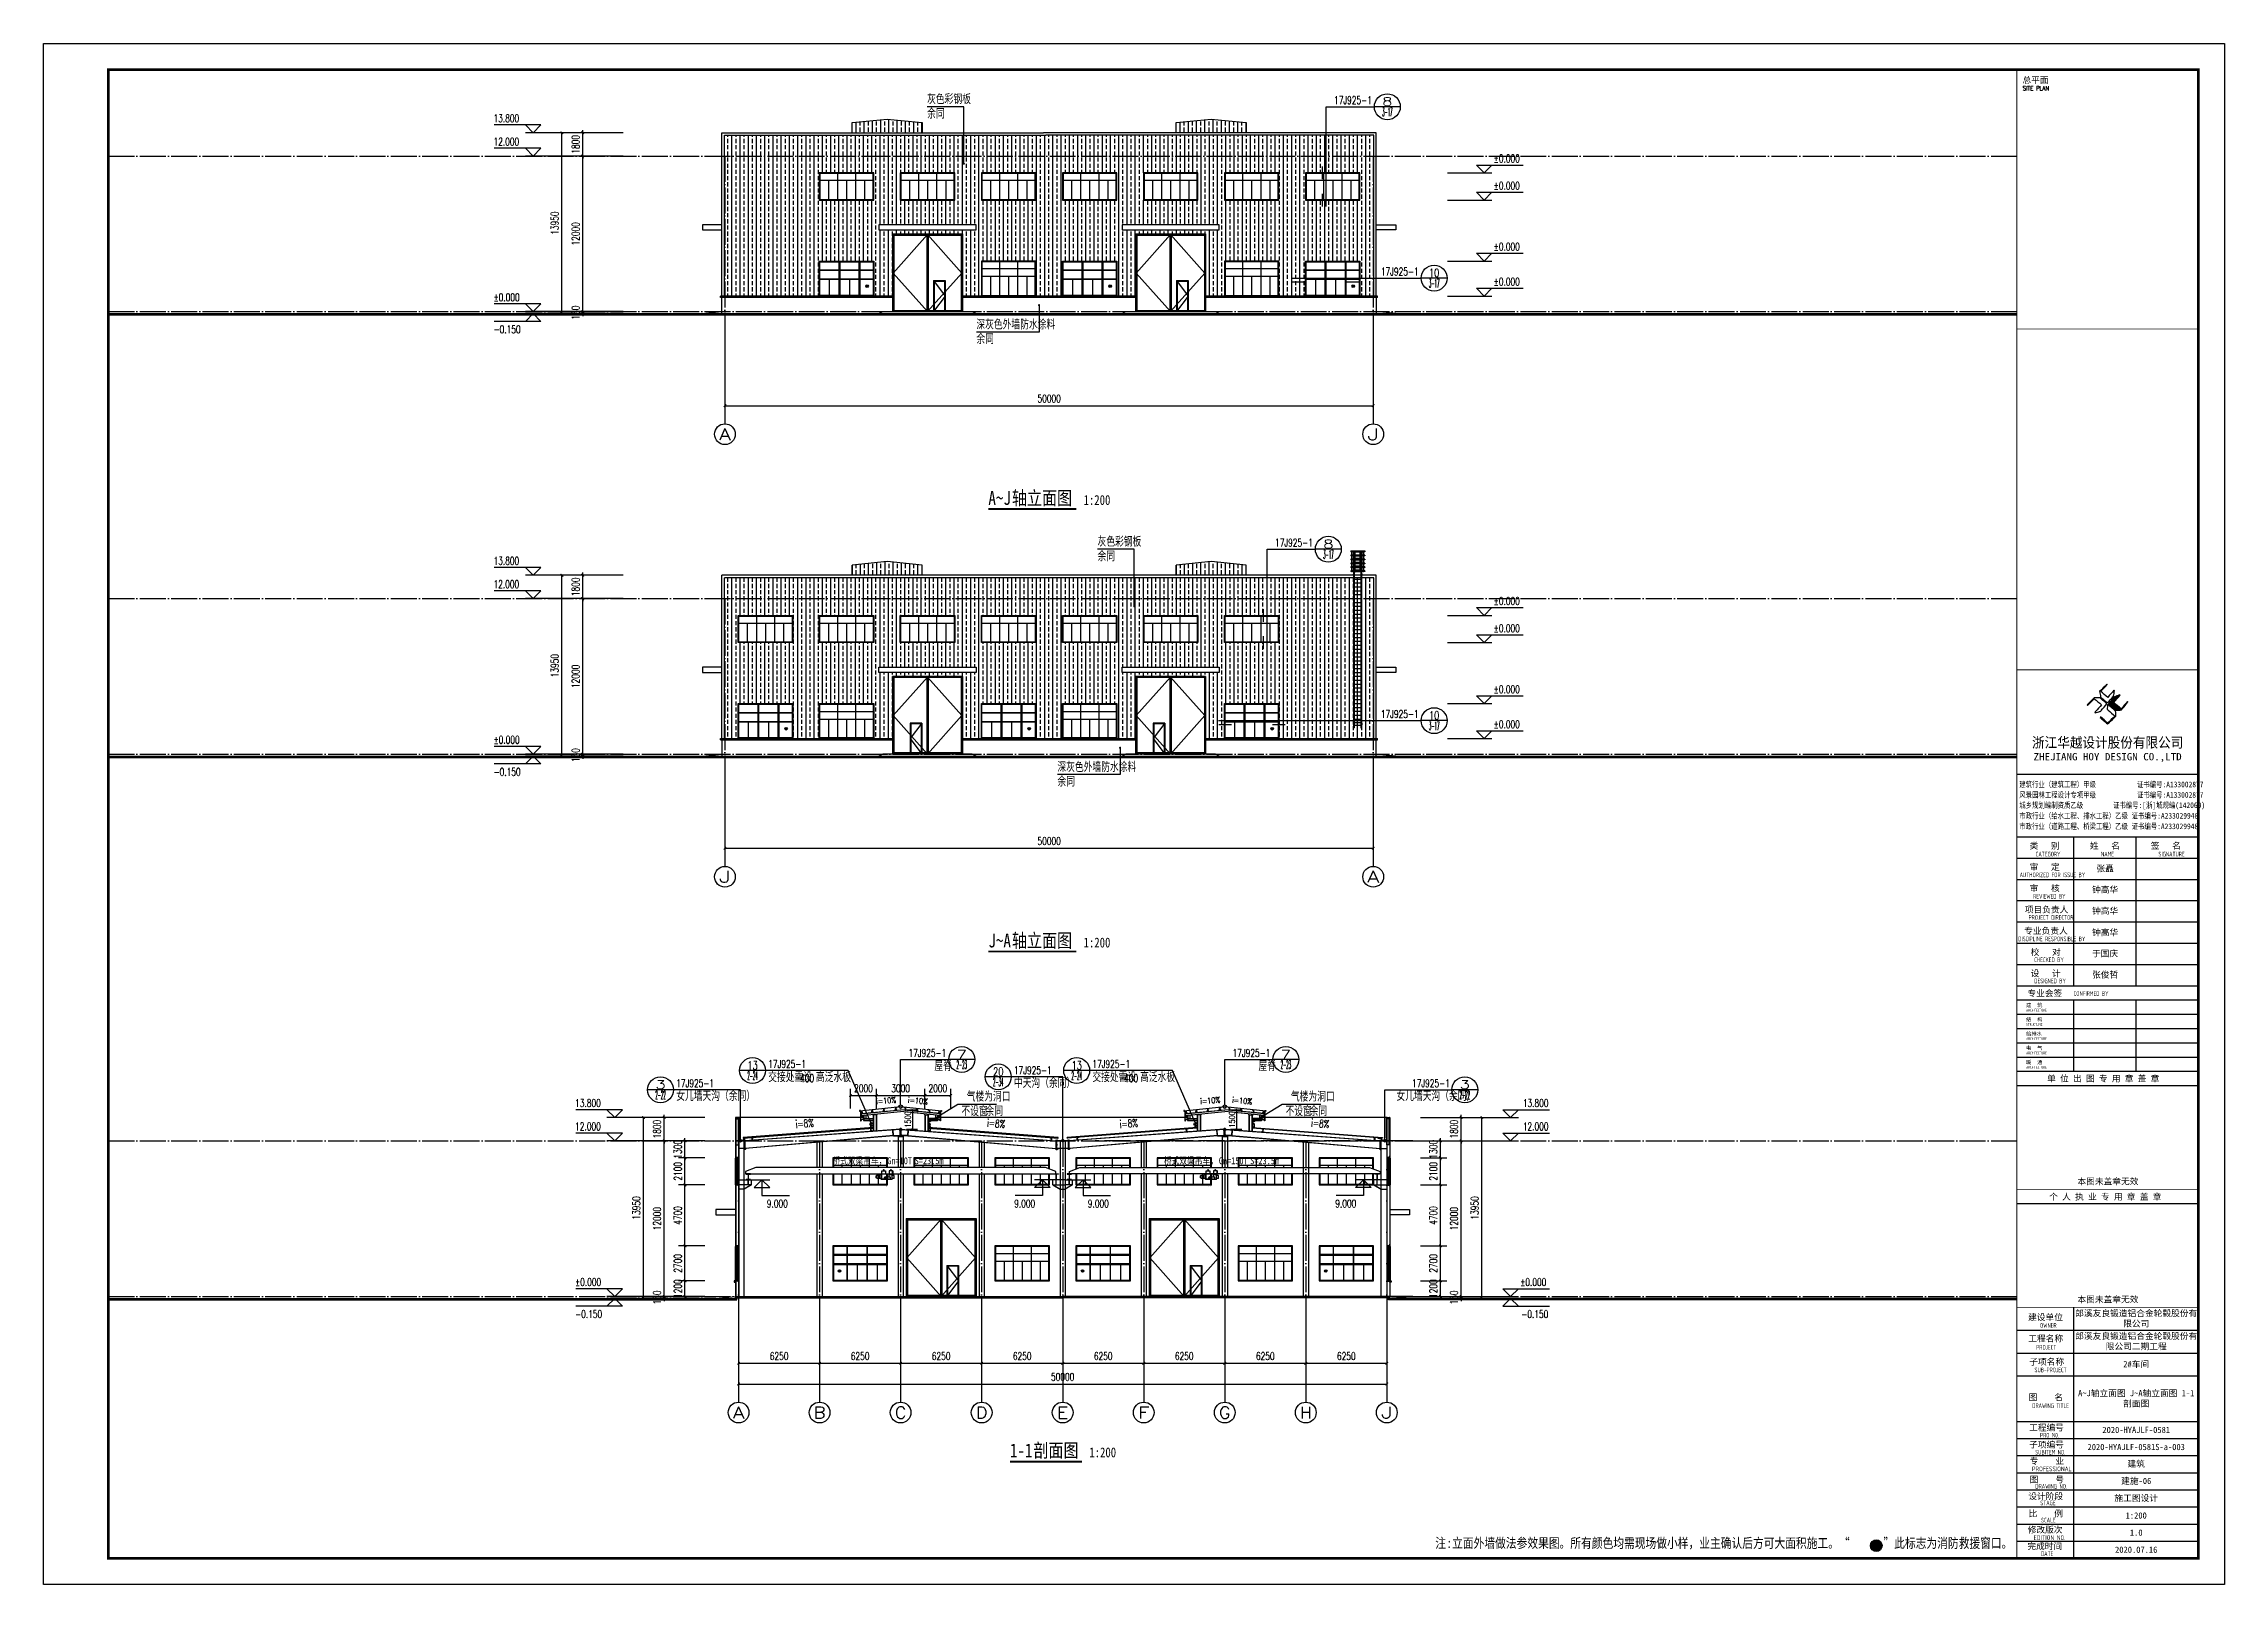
# Model space of a CAD drawing. Extents: x 13898408 to 14113608, y -853943 to -68012.
# Drawn here: x 13940408 to 14108608, y -819243 to -700443 of the extents above; entities that cross this region are included whole.
import ezdxf
from ezdxf.enums import TextEntityAlignment as Align

# ---------------------------------------------------------------- set-up
doc = ezdxf.new("R2010")
doc.units = 0
doc.header["$LTSCALE"] = 1000
doc.header["$MEASUREMENT"] = 0
doc.linetypes.add('DASHED', pattern=[0.75, 0.5, -0.25])
doc.linetypes.add('DOTE', pattern=[2.42, 2, -0.2, 0.02, -0.2])
for name, color, linetype in [('06', 7, 'Continuous'), ('11', 3, 'Continuous'), ('AXIS', 3, 'Continuous'), ('AXIS_TEXT', 7, 'Continuous'), ('COLUMN', 2, 'Continuous'), ('DIM_IDEN', 3, 'Continuous'), ('DIM_LEAD', 3, 'Continuous'), ('DIM_SYMB', 3, 'Continuous'), ('DOTE', 1, 'DOTE'), ('PUB_DIM', 3, 'Continuous'), ('PUB_TEXT', 7, 'Continuous'), ('PUB_TITLE', 4, 'Continuous'), ('S_FLOOR', 2, 'Continuous'), ('TK', 4, 'Continuous'), ('WALL', 9, 'Continuous'), ('WINDOW', 4, 'Continuous'), ('YS', 130, 'Continuous'), ('填充', 251, 'Continuous'), ('彩板', 4, 'Continuous'), ('梁柱', 3, 'Continuous'), ('窗', 132, 'Continuous'), ('立面线条', 7, 'Continuous')]:
    doc.layers.add(name, color=color, linetype=linetype)
doc.styles.add('-宋体', font='', dxfattribs={"width": 0.8})
doc.styles.add('_TCH_AXIS', font='COMPLEX', dxfattribs={"bigfont": 'GBCBIG'})
doc.styles.add('_TCH_DIM', font='SIMPLEX', dxfattribs={"bigfont": 'GBCBIG'})
doc.styles.add('_TCH_DIM_T3', font='SIMPLEX', dxfattribs={"width": 0.705882, "bigfont": 'GBCBIG'})
doc.styles.add('_TCH_LABEL', font='COMPLEX', dxfattribs={"bigfont": 'GBCBIG'})
doc.styles.add('COMPLEX', font='COMPLEX')
doc.styles.add('HT', font='simhei.ttf', dxfattribs={"width": 0.8})
doc.styles.add('ROMANS', font='romans', dxfattribs={"width": 0.65, "height": 231.275})
doc.styles.add('TSSD_REIN', font='tssdeng.shx', dxfattribs={"width": 0.7, "bigfont": 'tssdchn.shx'})
doc.styles.add('YAYA', font='', dxfattribs={"width": 0.8, "height": 1})
doc.styles.add('图签宋体', font='', dxfattribs={"height": 300})
doc.styles.add('图签黑体', font='simhei.ttf', dxfattribs={"height": 550})
doc.styles.add('宋', font='', dxfattribs={"width": 0.8})
doc.styles.add('宋体', font='', dxfattribs={"width": 0.8})
doc.styles.get('-宋体').set_extended_font_data('SimSun')
doc.styles.get('YAYA').set_extended_font_data('SimSun')
doc.styles.get('图签宋体').set_extended_font_data('NSimSun')
doc.styles.get('宋').set_extended_font_data('SimSun')
doc.styles.get('宋体').set_extended_font_data('SimSun')
doc.dimstyles.new('_TCH_ARCH&&150', dxfattribs={"dimtxt": 446.25, "dimasz": 150, "dimexe": 375, "dimexo": 450, "dimgap": 150, "dimtad": 1, "dimdec": 0, "dimzin": 0, "dimdsep": 46, "dimtxsty": '_TCH_DIM_T3', "dimblk": 'ARCHTICK', "dimcen": 0.09, "dimclrt": 7, "dimazin": 2, "dimtfac": 1, "dimtdec": 0, "dimtix": 1, "dimtmove": 2, "dimatfit": 3, "dimfxl": 0, "dimtolj": 1, "dimtzin": 0, "dimarcsym": 0})
doc.dimstyles.new('_TCH_ARCH&&200', dxfattribs={"dimtxt": 595, "dimasz": 200, "dimexe": 500, "dimexo": 600, "dimgap": 252.5, "dimtad": 1, "dimdec": 0, "dimzin": 0, "dimdsep": 46, "dimtxsty": '_TCH_DIM_T3', "dimblk": 'ARCHTICK', "dimcen": 0.09, "dimclrt": 7, "dimazin": 2, "dimtfac": 1, "dimtdec": 0, "dimtix": 1, "dimtmove": 2, "dimatfit": 3, "dimfxl": 0, "dimtolj": 1, "dimtzin": 0, "dimarcsym": 0})

msp = doc.modelspace()

# ---------------------------------------------------------------- texts
at = {"layer": 'PUB_TEXT'}
for s, style, p in [('灰色彩钢板', '_TCH_DIM', (14008552.5, -705098.7)), ('余同', '_TCH_DIM', (14008552.5, -706218.7)), ('余同', '_TCH_DIM', (14012352.3, -723595.2)), ('深灰色外墙防水涂料', '_TCH_DIM', (14012352.3, -722475.2)), ('余同', '_TCH_DIM', (14021698.4, -740341)), ('灰色彩钢板', '_TCH_DIM', (14021698.4, -739221)), ('深灰色外墙防水涂料', '_TCH_DIM', (14018602.3, -756597.6)), ('余同', '_TCH_DIM', (14018602.3, -757717.6)), ('交接处需设', '_TCH_LABEL', (13996297.5, -780509.2)), ('高泛水板', '_TCH_LABEL', (13999974.9, -780509.2)), ('屋脊', '_TCH_LABEL', (14009110.4, -779652.2)), ('中天沟（余同）', '_TCH_DIM', (14015249.4, -780952.8)), ('交接处需设', '_TCH_LABEL', (14021297.4, -780509.2)), ('高泛水板', '_TCH_LABEL', (14024974.8, -780509.2)), ('屋脊', '_TCH_LABEL', (14034109.5, -779652.2)), ('女儿墙天沟（余同）', '_TCH_DIM', (13989202.8, -781960.4)), ('气楼为洞口', '_TCH_DIM', (14011606.6, -782009.3)), ('气楼为洞口', '_TCH_DIM', (14036605.8, -782009.3)), ('女儿墙天沟（余同）', '_TCH_DIM', (14044749.4, -781960.4)), ('不设窗', '_TCH_DIM', (14011196.9, -783129.3)), ('余同', '_TCH_DIM', (14013051.3, -783129.3)), ('不设窗', '_TCH_DIM', (14036196, -783129.3)), ('余同', '_TCH_DIM', (14038050.5, -783129.3))]:
    msp.add_text(s, height=675.18, dxfattribs=dict(at, style=style)).set_placement(p)
for s, height, style, width, p in [('17J925-1', 595, '_TCH_LABEL', 0.705882, (14039938.3, -705098.7)), ('13.800', 595, '_TCH_DIM', 0.705882, (13975109.9, -706498.7)), ('12.000', 595, '_TCH_DIM', 0.705882, (13975109.9, -708298.7)), ('%%P0.000', 595, '_TCH_DIM', 0.705882, (14052253.2, -709598.7)), ('%%P0.000', 595, '_TCH_DIM', 0.705882, (14052253.2, -711698.7)), ('%%P0.000', 595, '_TCH_DIM', 0.705882, (14052253.2, -716398.7)), ('17J925-1', 595, '_TCH_LABEL', 0.705882, (14043548.3, -718312.2)), ('%%P0.000', 595, '_TCH_DIM', 0.705882, (13975109.9, -720298.7)), ('%%P0.000', 595, '_TCH_DIM', 0.705882, (14052253.2, -719098.7)), ('-0.150', 595, '_TCH_DIM', 0.705882, (13975109.9, -722768.7)), ('A~J', 1063.29, 'YAYA', 0.8, (14013277.7, -736008.7)), ('轴立面图', 1063.29, 'YAYA', 0.8, (14015092.3, -736008.7)), ('1:200', 759.49, 'YAYA', 0.8, (14020620.3, -736008.7)), ('13.800', 595, '_TCH_DIM', 0.705882, (13975109.9, -740621)), ('17J925-1', 595, '_TCH_LABEL', 0.705882, (14035388.7, -739221)), ('12.000', 595, '_TCH_DIM', 0.705882, (13975109.9, -742421)), ('%%P0.000', 595, '_TCH_DIM', 0.705882, (14052253.2, -743721)), ('%%P0.000', 595, '_TCH_DIM', 0.705882, (14052253.2, -745821)), ('%%P0.000', 595, '_TCH_DIM', 0.705882, (14052253.2, -750521)), ('17J925-1', 595, '_TCH_LABEL', 0.705882, (14043548.3, -752434.5)), ('%%P0.000', 595, '_TCH_DIM', 0.705882, (14052253.2, -753221)), ('%%P0.000', 595, '_TCH_DIM', 0.705882, (13975109.9, -754421)), ('-0.150', 595, '_TCH_DIM', 0.705882, (13975109.9, -756891)), ('J~A', 1063.29, 'YAYA', 0.8, (14013277.7, -770131)), ('轴立面图', 1063.29, 'YAYA', 0.8, (14015092.3, -770131)), ('1:200', 759.49, 'YAYA', 0.8, (14020620.3, -770131)), ('17J925-1', 595, '_TCH_LABEL', 0.705882, (14007111.4, -778562.4)), ('17J925-1', 595, '_TCH_LABEL', 0.705882, (14032110.6, -778562.4)), ('17J925-1', 595, '_TCH_DIM', 0.705882, (13989202.8, -780900)), ('17J925-1', 595, '_TCH_LABEL', 0.705882, (13996297.5, -779414.1)), ('400', 595, '_TCH_LABEL', 0.705882, (13998754.9, -780509.2)), ('17J925-1', 595, '_TCH_DIM', 0.705882, (14015249.4, -779899.8)), ('17J925-1', 595, '_TCH_LABEL', 0.705882, (14021297.4, -779414.1)), ('400', 595, '_TCH_LABEL', 0.705882, (14023754.8, -780509.2)), ('17J925-1', 595, '_TCH_DIM', 0.705882, (14045953.2, -780900)), ('13.800', 595, '_TCH_DIM', 0.705882, (13981399.7, -782434.2)), ('13.800', 595, '_TCH_DIM', 0.705882, (14054496.3, -782434.2)), ('12.000', 595, '_TCH_DIM', 0.705882, (13981399.7, -784234.2)), ('12.000', 595, '_TCH_DIM', 0.705882, (14054496.3, -784234.2)), ('桥式双梁吊车，', 531.65, '宋', 0.8, (14001243.3, -786844.2)), ('Gn=10T', 531.65, '宋', 0.8, (14005477.6, -786844.2)), ('S=23.5m', 531.65, '宋', 0.8, (14007594.7, -786844.2)), ('桥式双梁吊车，', 531.65, '宋', 0.8, (14026814, -786844.2)), ('Gn=150T', 531.65, '宋', 0.8, (14031048.3, -786844.2)), ('S=23.5m', 531.65, '宋', 0.8, (14033467.9, -786844.2)), ('9.000', 595, '_TCH_DIM', 0.705882, (13996184.4, -790175.2)), ('9.000', 595, '_TCH_DIM', 0.705882, (14015271.6, -790175.2)), ('9.000', 595, '_TCH_DIM', 0.705882, (14020944.4, -790175.2)), ('9.000', 595, '_TCH_DIM', 0.705882, (14040031.6, -790175.2)), ('%%P0.000', 595, '_TCH_DIM', 0.705882, (13981399.7, -796234.2)), ('%%P0.000', 595, '_TCH_DIM', 0.705882, (14054296.3, -796234.2)), ('-0.150', 595, '_TCH_DIM', 0.705882, (13981399.7, -798704.2)), ('-0.150', 595, '_TCH_DIM', 0.705882, (14054376.3, -798704.2)), ('1-1', 1063.29, 'YAYA', 0.8, (14014934.6, -809444.2)), ('剖面图', 1063.29, 'YAYA', 0.8, (14016749.3, -809444.2)), ('1:200', 759.49, 'YAYA', 0.8, (14021062.7, -809444.2)), ('注', 759.5, '宋体', 0.8, (14047747.9, -816432.5)), ('立面外墙做法参效果图。所有颜色均需现场做小样，业主确认后方可大面积施工。“', 759.494, '宋体', 0.8, (14049044.1, -816432.5)), ('”此标志为消防救援窗口。', 759.494, '宋体', 0.8, (14082313.3, -816432.5)), (':', 759.5, '宋体', 0.8, (14048612, -816432.5))]:
    msp.add_text(s, height=height, dxfattribs=dict(at, style=style, width=width)).set_placement(p)
at = {"layer": 'PUB_TEXT', "style": '_TCH_LABEL'}
for s, height, width, p, p2 in [('8', 644, 1.875, (14043645.8, -705228.2), (14044450.8, -705228.2)), ('3-17', 643.99, 0.35473, (14043645.8, -706033.1), (14044450.8, -706033.1)), ('10', 643.99, 0.905172, (14047255.8, -718441.7), (14048060.8, -718441.7)), ('3-17', 643.99, 0.35473, (14047255.8, -719246.6), (14048060.8, -719246.6)), ('3-17', 643.99, 0.35473, (14039096.2, -740155.5), (14039901.2, -740155.5)), ('8', 644, 1.875, (14039096.2, -739350.5), (14039901.2, -739350.5)), ('3-17', 643.99, 0.35473, (14047255.8, -753369), (14048060.8, -753369)), ('10', 643.99, 0.905172, (14047255.8, -752564), (14048060.8, -752564)), ('7', 644, 1.875, (14010818.9, -778691.9), (14011623.9, -778691.9)), ('7', 644, 1.875, (14035818.1, -778691.9), (14036623.1, -778691.9)), ('3', 644, 1.875, (13987590.3, -781029.5), (13988395.3, -781029.5)), ('2-24', 643.99, 0.320122, (13994685, -780348.5), (13995490, -780348.5)), ('13', 643.99, 0.905172, (13994685, -779543.6), (13995490, -779543.6)), ('2-23', 643.99, 0.328125, (14010818.9, -779496.8), (14011623.9, -779496.8)), ('2-34', 643.99, 0.324074, (14013636.9, -780834.3), (14014441.8, -780834.3)), ('20', 643.99, 0.772059, (14013636.9, -780029.3), (14014441.8, -780029.3)), ('2-24', 643.99, 0.320122, (14019684.9, -780348.5), (14020489.9, -780348.5)), ('13', 643.99, 0.905172, (14019684.9, -779543.6), (14020489.9, -779543.6)), ('2-23', 643.99, 0.328125, (14035818.1, -779496.8), (14036623.1, -779496.8)), ('3', 644, 1.875, (14049620.7, -781029.5), (14050425.7, -781029.5)), ('2-22', 643.99, 0.328125, (13987590.3, -781834.5), (13988395.3, -781834.5)), ('2-22', 643.99, 0.328125, (14049620.7, -781834.5), (14050425.7, -781834.5))]:
    msp.add_text(s, height=height, dxfattribs=dict(at, width=width)).set_placement(p, p2, align=Align.FIT)
at = {"layer": 'PUB_TEXT', "style": '_TCH_DIM', "width": 0.705882}
for s, height, rotation, p in [('i=10%', 446.25, 4.504963, (14004637.3, -782221.5)), ('i=10%', 446.25, 355.495037, (14007062.9, -782117.8)), ('i=10%', 446.25, 4.504963, (14029636.5, -782221.5)), ('i=10%', 446.25, 355.495037, (14032062, -782117.8)), ('i=8%', 595, 4.504963, (13998429.8, -784060.4)), ('i=8%', 595, 355.495037, (14013150.6, -783947.3)), ('i=8%', 595, 4.504963, (14023429.8, -784060.4)), ('i=8%', 595, 355.495037, (14038150.6, -783947.3))]:
    msp.add_text(s, height=height, rotation=rotation, dxfattribs=at).set_placement(p)

# ---------------------------------------------------------------- blocks, each defined once
blk = doc.blocks.new('A$C6FA958B4')
for p, q in [((-474, 38771), (4926, 38771)), ((-474, 38771), (-474, 32771)), ((4926, 38771), (4926, 32771))]:
    blk.add_line(p, q)
at = {"color": 4}
for p, q in [((-424, 38721), (4876, 38721)), ((-424, 38721), (-424, 32771)), ((2226, 38721), (2226, 32771)), ((4876, 38721), (4876, 32771)), ((-374, 38671), (2176, 38671)), ((-374, 38671), (-374, 32871)), ((2176, 38671), (2176, 32871)), ((2276, 38671), (2276, 35171)), ((2276, 38671), (4826, 38671)), ((4826, 38671), (4826, 32871)), ((2276, 35171), (2276, 32871)), ((2676, 35171), (3576, 35171)), ((2676, 35171), (2676, 32771)), ((2726, 35121), (3526, 35121)), ((2726, 35121), (2726, 32871)), ((3526, 35121), (3526, 32871)), ((3576, 35171), (3576, 32771)), ((-1224, 32771), (5676, 32771)), ((-374, 32871), (2176, 32871)), ((2276, 32871), (2676, 32871)), ((2726, 32871), (3226, 32871)), ((3226, 32871), (3526, 32871)), ((3576, 32871), (4826, 32871))]:
    blk.add_line(p, q, dxfattribs=at)
at = {"ltscale": 0.5}
blk.add_lwpolyline([(-1524, 39071), (5976, 39071), (5976, 39471), (-1524, 39471)], close=True, dxfattribs=at)
at = {"color": 4}
for points in [[(2226, 38721), (-424, 35746), (2226, 32771), (4876, 35746), (2226, 38721)], [(2676, 35171), (3576, 33971), (2676, 32771)]]:
    blk.add_lwpolyline(points, dxfattribs=at)
blk.add_lwpolyline([(-1524, 32621), (-1224, 32771), (5676, 32771), (5976, 32621)])
blk = doc.blocks.new('222222')
blk.add_lwpolyline([(-4200, 0), (0, 0), (0, -2100), (-4200, -2100)], close=True)
at = {"layer": 'WINDOW'}
for p, q in [((-4150, -600), (-50, -600)), ((-3500, -600), (-3500, -2050)), ((-2800, -50), (-2800, -2050)), ((-2100, -600), (-2100, -2050)), ((-1400, -50), (-1400, -2050)), ((-700, -600), (-700, -2050))]:
    blk.add_line(p, q, dxfattribs=at)
blk.add_lwpolyline([(-4150, -50), (-50, -50), (-50, -2050), (-4150, -2050)], close=True, dxfattribs=at)
blk = doc.blocks.new('1111')
blk.add_lwpolyline([(-4200, 0), (0, 0), (0, -2700), (-4200, -2700)], close=True)
at = {"layer": 'WINDOW'}
for p, q in [((-4150, -600), (-50, -600)), ((-4150, -1200), (-50, -1200)), ((-3500, -1200), (-3500, -2650)), ((-2800, -50), (-2800, -2650)), ((-2100, -1200), (-2100, -2650)), ((-1400, -50), (-1400, -2650)), ((-700, -1200), (-700, -2650))]:
    blk.add_line(p, q, dxfattribs=at)
blk.add_lwpolyline([(-4150, -50), (-50, -50), (-50, -2650), (-4150, -2650)], close=True, dxfattribs=at)
blk = doc.blocks.new('A$C6E6B7AEC')
at = {"layer": 'YS'}
for p, q in [((0, 0), (0, 75)), ((0, 75), (20, 75)), ((2, 2), (2, 72)), ((2, 72), (20, 72)), ((198, 2), (2, 2)), ((20, 72), (20, 75)), ((180, 75), (200, 75)), ((180, 72), (180, 75)), ((180, 72), (198, 72)), ((198, 72), (198, 2)), ((200, 75), (200, 0)), ((200, 0), (0, 0))]:
    blk.add_line(p, q, dxfattribs=at)
blk = doc.blocks.new('A$C25862AEB')
at = {"layer": 'YS'}
for p, q in [((200, 75), (0, 75)), ((0, 75), (0, 0)), ((0, 0), (20, 0)), ((198, 72), (2, 72)), ((2, 72), (2, 2)), ((2, 2), (20, 2)), ((205, 81), (5, 81)), ((5, 81), (5, 75)), ((205, 75), (5, 75)), ((20, 2), (20, 0)), ((180, 2), (198, 2)), ((180, 2), (180, 0)), ((180, 0), (200, 0)), ((198, 2), (198, 72)), ((200, 0), (200, 75))]:
    blk.add_line(p, q, dxfattribs=at)
blk = doc.blocks.new('A$C6EE6551E')
at = {"layer": 'COLUMN'}
blk.add_hatch(color=256, dxfattribs=at).paths.add_polyline_path([(5, 195), (75, 200), (77, 175), (82, 175), (80, 205), (0, 200), (13, 0), (93, 5), (91, 35), (86, 35), (88, 10), (18, 5)])
blk.add_lwpolyline([(93, 5), (13, 0), (0, 200), (80, 205), (82, 175), (77, 175), (75, 200), (5, 195), (18, 5), (88, 10), (86, 35), (91, 35)], close=True, dxfattribs=at)
blk = doc.blocks.new('A$C72861E34')
for p, q in [((0, 0), (0, 150)), ((0, 150), (60, 150)), ((60, 0), (0, 0)), ((3, 147), (3, 3)), ((57, 147), (3, 147)), ((3, 3), (58, 3)), ((57, 123), (57, 147)), ((60, 123), (57, 123)), ((57, 27), (60, 27)), ((58, 3), (57, 27)), ((60, 150), (60, 123)), ((60, 27), (60, 0))]:
    blk.add_line(p, q)
blk = doc.blocks.new('A$C2E1941DB')
at = {"color": 3, "linetype": 'ByBlock'}
for points in [[(55, 0), (0, 0), (55, 150)], [(57, 150), (55, 150), (55, 0), (57, 0)], [(117, 140), (117, 160), (57, 160), (57, 0), (117, 0), (117, 20)], [(115, 140), (115, 158), (60, 158), (60, 3), (115, 3), (115, 20)]]:
    blk.add_lwpolyline(points, dxfattribs=at)
blk = doc.blocks.new('A$C19DF6FF6')
at = {"xscale": -2.0736, "yscale": 2.0736, "zscale": 2.0736, "rotation": 355.4260438756032}
blk.add_blockref('A$C2E1941DB', (242, 0), dxfattribs=at)
blk = doc.blocks.new('A$C402C3B8C')
at = {"color": 0, "linetype": 'Continuous', "ltscale": 20}
for p, q in [((12, 19, 88), (12, 14, 88)), ((200, 14, 88), (12, 14, 88)), ((25, 94, 88), (25, 91, 88)), ((56, 35, 88), (56, 1, 88)), ((69, 35, 88), (69, 0, 88)), ((144, 34, 88), (144, 0, 88)), ((156, 34, 88), (156, 0, 88)), ((175, 94, 88), (175, 91, 88)), ((200, 19, 88), (200, 14, 88))]:
    blk.add_line(p, q, dxfattribs=at)
at = {"color": 0, "linetype": 'Continuous', "ltscale": 20, "elevation": 88}
for points in [[(175, 94), (200, 94), (200, 19), (0, 19), (0, 94), (25, 94)], [(175, 91), (197, 91), (197, 21), (2, 21), (2, 91), (25, 91)]]:
    blk.add_lwpolyline(points, dxfattribs=at)
blk = doc.blocks.new('A$C4AD628D5')
at = {"layer": '06', "linetype": 'ByBlock'}
blk.add_line((24, 154, 200), (379, 276, 200), dxfattribs=at)
at = {"layer": '06', "linetype": 'ByBlock', "xscale": -1.92, "yscale": 1.92, "zscale": 1.92, "rotation": 180}
blk.add_blockref('A$C402C3B8C', (0, 180, 32), dxfattribs=at)
blk = doc.blocks.new('A$C53AF4E09')
at = {"layer": 'COLUMN'}
blk.add_hatch(color=256, dxfattribs=at).paths.add_polyline_path([(350, 450), (0, 450), (0, 440), (170, 440), (170, 10), (0, 10), (0, 0), (350, 0), (350, 10), (180, 10), (180, 440), (350, 440)])
blk.add_lwpolyline([(0, 440), (0, 450), (350, 450), (350, 440), (180, 440), (180, 10), (350, 10), (350, 0), (0, 0), (0, 10), (170, 10), (170, 440)], close=True, dxfattribs=at)
blk = doc.blocks.new('A$C1CF62CEA')
at = {"color": 7}
for p, q in [((47, 913), (0, 867)), ((0, 723), (0, 867)), ((47, 677), (0, 723)), ((47, 677), (47, 913)), ((47, 913), (282, 913)), ((47, 677), (282, 677)), ((424, 1007), (282, 913)), ((282, 677), (282, 913)), ((424, 583), (282, 677)), ((1012, 1007), (424, 1007)), ((424, 583), (424, 1007)), ((1247, 583), (424, 583)), ((448, 1264), (731, 1264)), ((448, 1007), (448, 1264)), ((448, 599), (448, 1007)), ((679, 599), (448, 599)), ((679, 744), (632, 744)), ((632, 744), (632, 599)), ((718, 779), (679, 756)), ((679, 756), (679, 583)), ((718, 779), (718, 583)), ((1110, 756), (718, 756)), ((718, 756), (718, 599)), ((1012, 599), (718, 599)), ((731, 1264), (731, 1007)), ((1279, 1264), (1012, 1264)), ((1012, 1264), (1012, 1007)), ((1012, 1007), (1279, 1007)), ((1012, 756), (1012, 1007)), ((1012, 975), (1247, 975)), ((1012, 599), (1110, 599)), ((1110, 599), (1110, 756)), ((1247, 583), (1247, 975)), ((1404, 897), (1247, 897)), ((1404, 662), (1247, 662)), ((1279, 1007), (1279, 1264)), ((1279, 1264), (1318, 1226)), ((1279, 1007), (1318, 1044)), ((1318, 1044), (1318, 1226)), ((1404, 662), (1404, 897))]:
    blk.add_line(p, q, dxfattribs=at)
at = {"color": 7, "linetype": 'ByBlock', "const_width": 7.84}
blk.add_lwpolyline([(830, 116, -2.4142136), (718, 227), (718, 583)], format="xyb", dxfattribs=at)
at = {"color": 7, "extrusion": (0, 0, -1)}
for centre in [(589, 1299), (1145, 1299)]:
    blk.add_ellipse(centre, major_axis=(24.4, 24.4), ratio=1, start_param=3.9269908, end_param=10.2101761, dxfattribs=at)
blk = doc.blocks.new('ewrtetretwet')
for p, q in [((13317798, -639983), (13318865, -639983)), ((13317798, -639983), (13317798, -640040)), ((13318865, -640040), (13317798, -640040)), ((13318865, -640315), (13317798, -640315)), ((13317798, -640315), (13317798, -640365)), ((13318865, -640365), (13317798, -640365)), ((13318865, -640615), (13317798, -640615)), ((13317798, -640615), (13317798, -640665)), ((13318865, -640665), (13317798, -640665)), ((13317867, -640315), (13317867, -640040)), ((13317867, -640615), (13317867, -640365)), ((13317867, -640915), (13317867, -640665)), ((13317897, -640315), (13317897, -640040)), ((13317897, -640615), (13317897, -640365)), ((13317897, -640915), (13317897, -640665)), ((13318024, -639983), (13318024, -641651)), ((13318081, -641651), (13318081, -639983)), ((13318113, -640315), (13318113, -640040)), ((13318113, -640615), (13318113, -640365)), ((13318113, -640915), (13318113, -640665)), ((13318143, -640315), (13318143, -640040)), ((13318143, -640615), (13318143, -640365)), ((13318143, -640915), (13318143, -640665)), ((13318520, -640315), (13318520, -640040)), ((13318520, -640615), (13318520, -640365)), ((13318520, -640915), (13318520, -640665)), ((13318550, -640315), (13318550, -640040)), ((13318550, -640615), (13318550, -640365)), ((13318550, -640915), (13318550, -640665)), ((13318581, -639983), (13318581, -641651)), ((13318638, -641651), (13318638, -639983)), ((13318766, -640315), (13318766, -640040)), ((13318766, -640615), (13318766, -640365)), ((13318766, -640915), (13318766, -640665)), ((13318796, -640315), (13318796, -640040)), ((13318796, -640615), (13318796, -640365)), ((13318796, -640915), (13318796, -640665)), ((13318865, -639983), (13318865, -640040)), ((13318865, -640315), (13318865, -640365)), ((13318865, -640615), (13318865, -640665)), ((13318865, -640915), (13317798, -640915)), ((13317798, -640915), (13317798, -640965)), ((13318865, -640965), (13317798, -640965)), ((13318865, -641215), (13317798, -641215)), ((13317798, -641215), (13317798, -641265)), ((13318865, -641265), (13317798, -641265)), ((13318865, -641515), (13317798, -641515)), ((13317798, -641515), (13317798, -641565)), ((13318865, -641565), (13317798, -641565)), ((13317867, -641215), (13317867, -640965)), ((13317867, -641515), (13317867, -641265)), ((13317867, -641583), (13317867, -641565)), ((13317867, -641583), (13317897, -641583)), ((13317897, -641215), (13317897, -640965)), ((13317897, -641515), (13317897, -641265)), ((13317897, -641583), (13317897, -641565)), ((13318024, -641651), (13318024, -653613)), ((13318081, -653614), (13318081, -641651)), ((13318113, -641215), (13318113, -640965)), ((13318113, -641515), (13318113, -641265)), ((13318113, -641583), (13318113, -641565)), ((13318113, -641583), (13318143, -641583)), ((13318143, -641215), (13318143, -640965)), ((13318143, -641515), (13318143, -641265)), ((13318143, -641583), (13318143, -641565)), ((13318520, -641215), (13318520, -640965)), ((13318520, -641515), (13318520, -641265)), ((13318520, -641583), (13318520, -641565)), ((13318550, -641583), (13318520, -641583)), ((13318550, -641215), (13318550, -640965)), ((13318550, -641515), (13318550, -641265)), ((13318550, -641583), (13318550, -641565)), ((13318581, -641651), (13318581, -653614)), ((13318638, -653613), (13318638, -641651)), ((13318766, -641215), (13318766, -640965)), ((13318766, -641515), (13318766, -641265)), ((13318766, -641583), (13318766, -641565)), ((13318796, -641583), (13318766, -641583)), ((13318796, -641215), (13318796, -640965)), ((13318796, -641515), (13318796, -641265)), ((13318796, -641583), (13318796, -641565)), ((13318865, -640915), (13318865, -640965)), ((13318865, -641215), (13318865, -641265)), ((13318865, -641515), (13318865, -641565)), ((13318081, -653614), (13318025, -653614)), ((13318581, -653614), (13318637, -653614))]:
    blk.add_line(p, q)
at = {"linetype": 'DASHED', "ltscale": 0.1}
for p, q in [((13317798, -639990), (13318865, -639990)), ((13318024, -640365), (13318024, -640615)), ((13318024, -640665), (13318024, -640915)), ((13318031, -641651), (13318031, -639983)), ((13318031, -640365), (13318031, -640615)), ((13318031, -640665), (13318031, -640915)), ((13318081, -640365), (13318081, -640615)), ((13318081, -640665), (13318081, -640915)), ((13318581, -640365), (13318581, -640615)), ((13318581, -640665), (13318581, -640915)), ((13318631, -639983), (13318631, -641651)), ((13318631, -640365), (13318631, -640615)), ((13318631, -640665), (13318631, -640915)), ((13318638, -640615), (13318638, -640365)), ((13318638, -640915), (13318638, -640665)), ((13318024, -640965), (13318024, -641215)), ((13318024, -641265), (13318024, -641515)), ((13318031, -640965), (13318031, -641215)), ((13318031, -641265), (13318031, -641515)), ((13318031, -653614), (13318031, -641651)), ((13318081, -640965), (13318081, -641215)), ((13318081, -641265), (13318081, -641515)), ((13318581, -640965), (13318581, -641215)), ((13318581, -641265), (13318581, -641515)), ((13318631, -640965), (13318631, -641215)), ((13318631, -641265), (13318631, -641515)), ((13318631, -641651), (13318631, -653614)), ((13318638, -641215), (13318638, -640965)), ((13318638, -641515), (13318638, -641265))]:
    blk.add_line(p, q, dxfattribs=at)
for points in [[(13317964, -640034), (13318007, -640034), (13318007, -640104)], [(13318581, -640084), (13318081, -640084)], [(13318581, -640384), (13318081, -640384)], [(13318113, -640565), (13318081, -640565)], [(13318581, -640684), (13318081, -640684)], [(13318581, -640565), (13318550, -640565)], [(13318697, -640034), (13318654, -640034), (13318654, -640104)], [(13317964, -641802), (13318007, -641802), (13318007, -641872)], [(13318113, -640865), (13318081, -640865)], [(13318581, -640984), (13318081, -640984)], [(13318113, -641165), (13318081, -641165)], [(13318581, -641284), (13318081, -641284)], [(13318113, -641465), (13318081, -641465)], [(13318581, -641584), (13318081, -641584)], [(13318581, -641584), (13318081, -641584)], [(13318581, -641852), (13318081, -641852)], [(13318581, -642172), (13318081, -642172)], [(13318581, -642472), (13318081, -642472)], [(13318581, -640865), (13318550, -640865)], [(13318581, -641165), (13318550, -641165)], [(13318581, -641465), (13318550, -641465)], [(13318697, -641802), (13318654, -641802), (13318654, -641872)], [(13318581, -642772), (13318081, -642772)], [(13318581, -643072), (13318081, -643072)], [(13318581, -643372), (13318081, -643372)], [(13318581, -643672), (13318081, -643672)], [(13318581, -643972), (13318081, -643972)], [(13318581, -644272), (13318081, -644272)], [(13318581, -644572), (13318081, -644572)], [(13318581, -644872), (13318081, -644872)], [(13318581, -645172), (13318081, -645172)], [(13318581, -645472), (13318081, -645472)], [(13318581, -645772), (13318081, -645772)], [(13318581, -646072), (13318081, -646072)], [(13318581, -646372), (13318081, -646372)], [(13318581, -646672), (13318081, -646672)], [(13318581, -646972), (13318081, -646972)], [(13318581, -647272), (13318081, -647272)], [(13318581, -647572), (13318081, -647572)], [(13318581, -647872), (13318081, -647872)], [(13318581, -648172), (13318081, -648172)], [(13318581, -648472), (13318081, -648472)], [(13318581, -648772), (13318081, -648772)], [(13318581, -649072), (13318081, -649072)], [(13318581, -649372), (13318081, -649372)], [(13318581, -649672), (13318081, -649672)], [(13318581, -649972), (13318081, -649972)], [(13318581, -650272), (13318081, -650272)], [(13318581, -650572), (13318081, -650572)], [(13318581, -650872), (13318081, -650872)], [(13318581, -651172), (13318081, -651172)], [(13318581, -651472), (13318081, -651472)], [(13318581, -651772), (13318081, -651772)], [(13318581, -652072), (13318081, -652072)], [(13318581, -652372), (13318081, -652372)], [(13317964, -653315), (13318007, -653315), (13318007, -653385)], [(13318581, -652672), (13318081, -652672)], [(13318581, -652972), (13318081, -652972)], [(13318581, -653231), (13318081, -653231)], [(13318581, -653452), (13318081, -653452)], [(13318697, -653315), (13318654, -653315), (13318654, -653385)]]:
    blk.add_lwpolyline(points)
for points in [[(13318520, -640565), (13318143, -640565)], [(13318520, -640865), (13318143, -640865)], [(13318520, -641165), (13318143, -641165)], [(13318520, -641465), (13318143, -641465)]]:
    blk.add_lwpolyline(points, dxfattribs=at)
for centre, start, end in [((13318025, -653613), 180, 270), ((13318637, -653613), 270, 0)]:
    blk.add_arc(centre, 1, start, end)
blk = doc.blocks.new('A$C053D6479')
at = {"layer": 'PUB_TITLE'}
h = blk.add_hatch(color=256, dxfattribs=at)
h.dxf.hatch_style = 1
edge = h.paths.add_edge_path()
edge.add_spline(control_points=[(1026, 827), (1105, 920), (1188, 1008), (1266, 1102)], knot_values=[13, 13, 13, 13, 14, 14, 14, 14], degree=3, periodic=0)
edge.add_spline(control_points=[(1266, 1102), (1258, 1111), (1249, 1119), (1239, 1116)], knot_values=[12, 12, 12, 12, 13, 13, 13, 13], degree=3, periodic=0)
edge.add_spline(control_points=[(1239, 1116), (1210, 1107), (1179, 1092), (1144, 1077)], knot_values=[11, 11, 11, 11, 12, 12, 12, 12], degree=3, periodic=0)
edge.add_spline(control_points=[(1144, 1077), (1109, 1063), (1069, 1053), (1047, 1038)], knot_values=[10, 10, 10, 10, 11, 11, 11, 11], degree=3, periodic=0)
edge.add_spline(control_points=[(1047, 1038), (1028, 1026), (1007, 992), (991, 972)], knot_values=[9, 9, 9, 9, 10, 10, 10, 10], degree=3, periodic=0)
edge.add_spline(control_points=[(991, 972), (942, 913), (899, 868), (849, 810)], knot_values=[8, 8, 8, 8, 9, 9, 9, 9], degree=3, periodic=0)
edge.add_spline(control_points=[(849, 810), (842, 801), (822, 776), (822, 775)], knot_values=[7, 7, 7, 7, 8, 8, 8, 8], degree=3, periodic=0)
edge.add_spline(control_points=[(822, 775), (823, 771), (848, 752), (859, 744)], knot_values=[6, 6, 6, 6, 7, 7, 7, 7], degree=3, periodic=0)
edge.add_spline(control_points=[(859, 744), (949, 670), (1035, 592), (1122, 521)], knot_values=[5, 5, 5, 5, 6, 6, 6, 6], degree=3, periodic=0)
edge.add_spline(control_points=[(1122, 521), (1153, 527), (1185, 530), (1217, 533)], knot_values=[4, 4, 4, 4, 5, 5, 5, 5], degree=3, periodic=0)
edge.add_spline(control_points=[(1217, 533), (1246, 535), (1293, 532), (1316, 542)], knot_values=[3, 3, 3, 3, 4, 4, 4, 4], degree=3, periodic=0)
edge.add_spline(control_points=[(1316, 542), (1327, 547), (1338, 565), (1349, 579)], knot_values=[2, 2, 2, 2, 3, 3, 3, 3], degree=3, periodic=0)
edge.add_spline(control_points=[(1349, 579), (1423, 670), (1507, 759), (1572, 848)], knot_values=[1, 1, 1, 1, 2, 2, 2, 2], degree=3, periodic=0)
edge.add_spline(control_points=[(1572, 848), (1564, 852), (1561, 861), (1551, 862)], knot_values=[0, 0, 0, 0, 1, 1, 1, 1], degree=3, periodic=0)
edge.add_spline(control_points=[(1551, 862), (1469, 769), (1393, 671), (1310, 579)], knot_values=[15, 15, 15, 15, 16, 16, 16, 16], degree=3, periodic=0)
edge.add_spline(control_points=[(1310, 579), (1216, 662), (1118, 742), (1026, 827)], knot_values=[14, 14, 14, 14, 15, 15, 15, 15], degree=3, periodic=0)
at = {"layer": 'TK'}
for points, knots in [([(555, 949), (624, 891), (699, 833), (760, 773), (689, 691), (614, 604), (539, 517), (529, 505), (516, 487), (506, 482), (492, 475), (469, 472), (452, 467), (416, 456), (383, 448), (342, 438), (323, 433), (297, 422), (293, 440), (291, 452), (313, 470), (322, 480), (400, 566), (477, 652), (553, 736), (460, 815), (366, 894), (270, 970), (183, 883), (101, 791), (16, 703), (-18, 714), (9, 735), (28, 755), (103, 838), (192, 930), (266, 1005), (319, 1009), (387, 1005), (442, 1007), (456, 1008), (472, 1011), (485, 1007), (507, 1000), (534, 967), (555, 949)], [0, 0, 0, 0, 1, 1, 1, 2, 2, 2, 3, 3, 3, 4, 4, 4, 5, 5, 5, 6, 6, 6, 7, 7, 7, 8, 8, 8, 9, 9, 9, 10, 10, 10, 11, 11, 11, 12, 12, 12, 13, 13, 13, 14, 14, 14, 15, 15, 15, 15]), ([(1031, 1298), (1066, 1286), (1054, 1262), (1045, 1224), (1036, 1188), (1031, 1158), (1024, 1121), (1020, 1104), (1017, 1085), (1012, 1071), (1004, 1052), (976, 1026), (956, 1003), (906, 946), (866, 899), (814, 839), (806, 829), (789, 806), (787, 806), (777, 804), (728, 856), (719, 864), (651, 922), (580, 978), (514, 1036), (509, 1106), (488, 1176), (479, 1247), (570, 1343), (663, 1436), (758, 1526), (764, 1523), (768, 1518), (774, 1515), (693, 1422), (599, 1343), (520, 1249), (607, 1171), (698, 1096), (789, 1021), (874, 1109), (950, 1206), (1031, 1298)], [0, 0, 0, 0, 1, 1, 1, 2, 2, 2, 3, 3, 3, 4, 4, 4, 5, 5, 5, 6, 6, 6, 7, 7, 7, 8, 8, 8, 9, 9, 9, 10, 10, 10, 11, 11, 11, 12, 12, 12, 13, 13, 13, 14, 14, 14, 14]), ([(1551, 862), (1561, 861), (1564, 852), (1572, 848), (1507, 759), (1423, 670), (1349, 579), (1338, 565), (1327, 547), (1316, 542), (1293, 532), (1246, 535), (1217, 533), (1185, 530), (1153, 527), (1122, 521), (1035, 592), (949, 670), (859, 744), (848, 752), (823, 771), (822, 775), (822, 776), (842, 801), (849, 810), (899, 868), (942, 913), (991, 972), (1007, 992), (1028, 1026), (1047, 1038), (1069, 1053), (1109, 1063), (1144, 1077), (1179, 1092), (1210, 1107), (1239, 1116), (1249, 1119), (1258, 1111), (1266, 1102), (1188, 1008), (1105, 920), (1026, 827), (1118, 742), (1216, 662), (1310, 579), (1393, 671), (1469, 769), (1551, 862)], [0, 0, 0, 0, 1, 1, 1, 2, 2, 2, 3, 3, 3, 4, 4, 4, 5, 5, 5, 6, 6, 6, 7, 7, 7, 8, 8, 8, 9, 9, 9, 10, 10, 10, 11, 11, 11, 12, 12, 12, 13, 13, 13, 14, 14, 14, 15, 15, 15, 16, 16, 16, 16]), ([(1097, 490), (1100, 425), (1106, 361), (1107, 294), (1018, 207), (925, 121), (830, 33), (818, 21), (800, 0), (787, 0), (768, -1), (725, 49), (712, 60), (662, 103), (616, 143), (568, 186), (545, 207), (518, 224), (499, 250), (501, 259), (511, 261), (516, 267), (609, 192), (696, 111), (785, 33), (883, 118), (977, 208), (1070, 298), (992, 373), (892, 456), (803, 534), (791, 544), (768, 561), (766, 569), (761, 588), (776, 634), (780, 655), (785, 690), (788, 721), (795, 746), (897, 661), (998, 576), (1097, 490)], [0, 0, 0, 0, 1, 1, 1, 2, 2, 2, 3, 3, 3, 4, 4, 4, 5, 5, 5, 6, 6, 6, 7, 7, 7, 8, 8, 8, 9, 9, 9, 10, 10, 10, 11, 11, 11, 12, 12, 12, 13, 13, 13, 14, 14, 14, 14])]:
    blk.add_open_spline(points, degree=3, knots=knots, dxfattribs=at)
blk = doc.blocks.new('GeYuanFrame_01384210', base_point=(20.09, 4.53))
at = {"layer": 'PUB_TITLE'}
for points in [[(803.09, 235.33), (803.09, 292.73)], [(827.09, 235.33), (827.09, 292.73)], [(803.09, 202.33), (803.09, 229.83)], [(827.09, 202.33), (827.09, 229.83)], [(803.09, 14.53), (803.09, 111.33)]]:
    blk.add_lwpolyline(points, dxfattribs=at)
at = {"layer": 'TK'}
for p, q in [((781.09, 316.93), (851.09, 316.93)), ((781.09, 284.53), (851.09, 284.53)), ((781.09, 276.33), (851.09, 276.33)), ((781.09, 268.13), (851.09, 268.13)), ((781.09, 259.93), (851.09, 259.93)), ((781.09, 251.73), (851.09, 251.73)), ((781.09, 243.53), (851.09, 243.53)), ((781.09, 235.33), (851.09, 235.33)), ((781.09, 235.33), (851.09, 235.33)), ((781.09, 102.53), (851.09, 102.53)), ((781.09, 93.73), (851.09, 93.73)), ((781.09, 84.93), (803.09, 84.93)), ((781.09, 84.93), (851.09, 84.93)), ((781.09, 67.37), (851.09, 67.37)), ((781.09, 67.33), (851.09, 67.33)), ((781.09, 60.77), (851.09, 60.77)), ((781.09, 54.17), (851.09, 54.17)), ((781.09, 47.57), (851.09, 47.57)), ((781.09, 40.97), (851.09, 40.97)), ((781.09, 34.37), (851.09, 34.37)), ((781.09, 27.77), (851.09, 27.77)), ((781.09, 21.17), (851.09, 21.17)), ((781.09, 14.53), (851.09, 14.53))]:
    blk.add_line(p, q, dxfattribs=at)
blk.add_lwpolyline([(20.09, 4.53), (20.09, 598.53), (861.09, 598.53), (861.09, 4.53)], close=True, dxfattribs=at)
at = {"layer": 'TK', "const_width": 1}
blk.add_lwpolyline([(45.09, 588.53), (851.09, 588.53), (851.09, 14.53), (45.09, 14.53)], close=True, dxfattribs=at)
at = {"layer": 'TK'}
for points, const_width in [([(781.09, 588.53), (781.09, 14.53)], 0.4), ([(781.09, 488.5), (851.09, 488.5)], 0.35), ([(781.09, 357.14), (851.09, 357.14)], 0.35), ([(781.09, 292.73), (851.09, 292.73)], 0.35), ([(781.09, 292.73), (851.09, 292.73)], 0.35), ([(781.09, 235.33), (851.09, 235.33)], 0.35), ([(781.09, 202.33), (851.09, 202.33)], 0.35), ([(781.09, 156.83), (851.09, 156.83)], 0.35), ([(781.09, 111.33), (851.09, 111.33)], 0.35), ([(781.09, 67.37), (851.09, 67.37)], 0.35)]:
    blk.add_lwpolyline(points, dxfattribs=dict(at, const_width=const_width))
for points in [[(781.09, 292.73), (851.09, 292.73)], [(781.09, 235.33), (851.09, 235.33)], [(781.09, 229.83), (851.09, 229.83)], [(781.09, 224.33), (851.09, 224.33)], [(781.09, 218.83), (851.09, 218.83)], [(781.09, 213.33), (851.09, 213.33)], [(781.09, 207.83), (851.09, 207.83)], [(781.09, 202.33), (851.09, 202.33)], [(781.09, 196.83), (851.09, 196.83)], [(781.09, 151.33), (851.09, 151.33)]]:
    blk.add_lwpolyline(points, dxfattribs=at)
at = {"layer": 'PUB_TITLE', "xscale": 0.01000000000021828, "yscale": 0.01000000000021828, "zscale": 0.01}
blk.add_blockref('A$C053D6479', (808.19, 336.27), dxfattribs=at)
at = {"layer": 'TK', "style": '图签宋体'}
for s, height, p in [('总平面', 2.4, (783.23, 583.28)), ('类   别', 2.4, (785.97, 288.09)), ('姓   名', 2.4, (809.2, 288.09)), ('签   名', 2.4, (832.68, 288.09)), ('审   定', 2.4, (785.97, 279.89)), ('审   核', 2.4, (785.97, 271.69)), ('项目负责人', 2.4, (784.13, 263.49)), ('专业负责人', 2.4, (783.89, 255.29)), ('校   对', 2.4, (786.38, 247.09)), ('设   计', 2.4, (786.36, 238.89)), ('建  筑', 1.44, (784.61, 227.11)), ('专业会签', 2.4, (785.12, 231.24)), ('结  构', 1.44, (784.61, 221.61)), ('给排水', 1.44, (784.61, 216.11)), ('电  气', 1.44, (784.61, 210.61)), ('暖  通', 1.44, (784.61, 205.11)), ('单 位 出 图 专 用 章 盖 章', 2.4, (792.72, 198.35)), ('本图未盖章无效', 2.4, (804.43, 158.7)), ('个 人 执 业 专 用 章 盖 章', 2.4, (793.52, 152.77)), ('本图未盖章无效', 2.4, (804.43, 113.2)), ('建设单位', 2.4, (785.39, 106.33)), ('工程名称', 2.4, (785.47, 98.12)), ('子项名称', 2.4, (785.85, 89.14)), ('图    名', 2.4, (785.63, 75.5)), ('工程编号', 2.4, (785.77, 63.77)), ('子项编号', 2.4, (785.77, 57.19)), ('专    业', 2.4, (786.01, 50.88)), ('图    号', 2.4, (786.02, 43.77)), ('设计阶段', 2.4, (785.45, 37.32)), ('修改版次', 2.4, (785.24, 24.41)), ('比    例', 2.4, (785.59, 30.63)), ('完成时间', 2.4, (785.11, 18.02))]:
    blk.add_text(s, height=height, dxfattribs=at).set_placement(p)
at = {"layer": 'TK'}
for s, height, style, width, p in [('SITE PLAN', 1.697, 'ROMANS', 0.76, (783.35, 580.49)), ('建筑行业（建筑工程）甲级           证书编号:A133002877', 2.2, '-宋体', 0.8, (782, 311.83)), ('风景园林工程设计专项甲级           证书编号:A133002877', 2.2, '-宋体', 0.8, (782, 307.81)), ('城乡规划编制资质乙级        证书编号:[浙]城规编(142069)', 2.2, '-宋体', 0.8, (782, 303.82)), ('市政行业（给水工程、排水工程）乙级 证书编号:A233029948', 2.2, '-宋体', 0.8, (782, 299.74)), ('市政行业（道路工程、桥梁工程）乙级 证书编号:A233029948', 2.2, '-宋体', 0.8, (782, 295.69)), ('CATEGORY', 1.8, 'TSSD_REIN', 0.7, (788.32, 285.17)), ('NAME', 1.8, 'TSSD_REIN', 0.7, (813.51, 285.17)), ('SIGNATURE', 1.8, 'TSSD_REIN', 0.7, (835.66, 285.17)), ('AUTHORIZED FOR ISSUE BY', 1.8, 'TSSD_REIN', 0.7, (782.12, 277.17)), ('REVIEWED BY', 1.8, 'TSSD_REIN', 0.7, (787.36, 268.91)), ('PROJECT DIRECTOR', 1.8, 'TSSD_REIN', 0.7, (785.55, 260.74)), ('DISCIPLINE RESPONSIBLE BY', 1.8, 'TSSD_REIN', 0.7, (781.57, 252.48)), ('CHECKED BY', 1.8, 'TSSD_REIN', 0.7, (787.75, 244.44)), ('DESIGNED BY', 1.8, 'TSSD_REIN', 0.7, (787.76, 236.27)), ('CONFIRMED BY', 1.8, 'TSSD_REIN', 0.7, (802.94, 231.42)), ('ARCHITECTURE', 1.08, 'TSSD_REIN', 0.7, (784.65, 225.34)), ('STRUCTURE', 1.08, 'TSSD_REIN', 0.7, (784.65, 219.84)), ('ARCHITECTURE', 1.08, 'TSSD_REIN', 0.7, (784.65, 214.34)), ('ARCHITECTURE', 1.08, 'TSSD_REIN', 0.7, (784.65, 208.84)), ('ARCHITECTURE', 1.08, 'TSSD_REIN', 0.7, (784.65, 203.34)), ('OWNER', 1.8, 'TSSD_REIN', 0.7, (789.98, 103.48)), ('PROJECT', 1.8, 'TSSD_REIN', 0.7, (788.52, 95.02)), ('SUB-PROJECT', 1.8, 'TSSD_REIN', 0.7, (787.86, 86.3)), ('DRAWING TITLE', 1.8, 'TSSD_REIN', 0.7, (786.97, 72.53)), ('PRO N0.', 1.8, 'TSSD_REIN', 0.7, (790.01, 61.15)), ('SUBITEM NO.', 1.8, 'TSSD_REIN', 0.7, (788.15, 54.58)), ('PROFESSIONAL', 1.8, 'TSSD_REIN', 0.8, (786.88, 48.15)), ('DRAWING NO.', 1.8, 'TSSD_REIN', 0.7, (788.19, 41.45)), ('STAGE', 1.8, 'TSSD_REIN', 0.7, (790.09, 35.03)), ('SCALE', 1.8, 'TSSD_REIN', 0.7, (790.38, 28.42)), ('EDITION NO.', 1.8, 'TSSD_REIN', 0.8, (787.53, 21.64)), ('DATE', 1.8, 'TSSD_REIN', 0.7, (790.33, 15.45))]:
    blk.add_text(s, height=height, dxfattribs=dict(at, style=style, width=width)).set_placement(p)
for s, height, style, width, p in [('浙江华越设计股份有限公司', 3.96, 'HT', 0.9, (816.07, 329.16)), ('ZHEJIANG HOY DESIGN CO.,LTD', 2.8, '图签黑体', 1.11, (816.06, 323.29))]:
    blk.add_text(s, height=height, dxfattribs=dict(at, style=style, width=width)).set_placement(p, align=Align.MIDDLE)
at = {"layer": 'TK', "char_height": 2.4, "attachment_point": 5, "style": '图签宋体'}
for s, insert, width in [('张矗', (815.09, 280.4), 24), ('钟高华', (815.09, 272.23), 24), ('钟高华', (815.09, 264.03), 24), ('钟高华', (815.09, 255.76), 24), ('于国庆', (815.09, 247.63), 24), ('张俊哲', (815.09, 239.43), 24), ('郎溪友良锻造铝合金轮毂股份有限公司', (827.09, 106.93), 48), ('郎溪友良锻造铝合金轮毂股份有限公司二期工程', (827.09, 98.13), 48), ('2#车间', (827.09, 89.33), 48), ('A~J轴立面图 J~A轴立面图 1-1剖面图', (827.09, 76.13), 48), ('2020-HYAJLF-0581', (827.09, 64.07), 48), ('2020-HYAJLF-0581S-a-003', (827.09, 57.47), 48), ('建筑', (827.09, 50.87), 48), ('建施-06', (827.09, 44.27), 48), ('施工图设计', (827.09, 37.67), 48), ('1:200', (827.09, 31.07), 48), ('1.0', (827.09, 24.47), 48), ('2020.07.16', (827.09, 17.88), 48)]:
    blk.add_mtext(s, dxfattribs=dict(at, insert=insert, width=width))
blk = doc.blocks.new('_ArchTick')
at = {"color": 0, "linetype": 'ByBlock', "const_width": 0.4}
blk.add_lwpolyline([(-0.5, -0.5), (0.5, 0.5)], dxfattribs=at)
blk = doc.blocks.new('*D147')
at = {"layer": 'Defpoints', "color": 0}
for p in [(13981985, -721109), (13985718, -721109), (13985718, -721259)]:
    blk.add_point(p, dxfattribs=at)
at = {"layer": 'PUB_DIM', "color": 0, "lineweight": -2}
for p, q in [((13985118, -721109), (13981485, -721109)), ((13985118, -721259), (13981485, -721259)), ((13981985, -721109), (13981985, -720909)), ((13981985, -721259), (13981985, -721109)), ((13981985, -721259), (13981985, -721459))]:
    blk.add_line(p, q, dxfattribs=at)
at = {"layer": 'PUB_DIM', "color": 0, "lineweight": -2, "xscale": 200, "yscale": 200, "zscale": 200}
for p, rotation in [((13981985, -721109), 270), ((13981985, -721259), 90)]:
    blk.add_blockref('_ArchTick', p, dxfattribs=dict(at, rotation=rotation))
at = {"layer": 'PUB_DIM', "color": 7, "insert": (13981435, -721184), "char_height": 595, "attachment_point": 5, "rotation": 90, "style": '_TCH_DIM_T3'}
blk.add_mtext('\\A1;150', dxfattribs=at)
blk = doc.blocks.new('*D148')
at = {"layer": 'Defpoints', "color": 0}
for p in [(13981985, -709109), (13985718, -709109), (13985718, -721109)]:
    blk.add_point(p, dxfattribs=at)
at = {"layer": 'PUB_DIM', "color": 0, "lineweight": -2}
for p, q in [((13985118, -709109), (13981485, -709109)), ((13981985, -721109), (13981985, -709109)), ((13985118, -721109), (13981485, -721109))]:
    blk.add_line(p, q, dxfattribs=at)
at = {"layer": 'PUB_DIM', "color": 0, "lineweight": -2, "xscale": 200, "yscale": 200, "zscale": 200}
for p, rotation in [((13981985, -709109), 90), ((13981985, -721109), 270)]:
    blk.add_blockref('_ArchTick', p, dxfattribs=dict(at, rotation=rotation))
at = {"layer": 'PUB_DIM', "color": 7, "insert": (13981435, -715109), "char_height": 595, "attachment_point": 5, "rotation": 90, "style": '_TCH_DIM_T3'}
blk.add_mtext('\\A1;12000', dxfattribs=at)
blk = doc.blocks.new('*D149')
at = {"layer": 'Defpoints', "color": 0}
for p in [(13981985, -707309), (13985718, -707309), (13985718, -709109)]:
    blk.add_point(p, dxfattribs=at)
at = {"layer": 'PUB_DIM', "color": 0, "lineweight": -2}
for p, q in [((13985118, -707309), (13981485, -707309)), ((13981985, -707309), (13981985, -707109)), ((13981985, -709109), (13981985, -707309)), ((13985118, -709109), (13981485, -709109)), ((13981985, -709109), (13981985, -709309))]:
    blk.add_line(p, q, dxfattribs=at)
at = {"layer": 'PUB_DIM', "color": 0, "lineweight": -2, "xscale": 200, "yscale": 200, "zscale": 200}
for p, rotation in [((13981985, -707309), 270), ((13981985, -709109), 90)]:
    blk.add_blockref('_ArchTick', p, dxfattribs=dict(at, rotation=rotation))
at = {"layer": 'PUB_DIM', "color": 7, "insert": (13981435, -708209), "char_height": 595, "attachment_point": 5, "rotation": 90, "style": '_TCH_DIM_T3'}
blk.add_mtext('\\A1;1800', dxfattribs=at)
blk = doc.blocks.new('*D150')
at = {"layer": 'Defpoints', "color": 0}
for p in [(13980385, -707309), (13985718, -707309), (13985718, -721259)]:
    blk.add_point(p, dxfattribs=at)
at = {"layer": 'PUB_DIM', "color": 0, "lineweight": -2}
for p, q in [((13985118, -707309), (13979885, -707309)), ((13980385, -721259), (13980385, -707309)), ((13985118, -721259), (13979885, -721259))]:
    blk.add_line(p, q, dxfattribs=at)
at = {"layer": 'PUB_DIM', "color": 0, "lineweight": -2, "xscale": 200, "yscale": 200, "zscale": 200}
for p, rotation in [((13980385, -707309), 90), ((13980385, -721259), 270)]:
    blk.add_blockref('_ArchTick', p, dxfattribs=dict(at, rotation=rotation))
at = {"layer": 'PUB_DIM', "color": 7, "insert": (13979835, -714284), "char_height": 595, "attachment_point": 5, "rotation": 90, "style": '_TCH_DIM_T3'}
blk.add_mtext('\\A1;13950', dxfattribs=at)
blk = doc.blocks.new('_AXISO')
blk.add_circle((0, 0), 0.5)
at = {"layer": 'AXIS_TEXT', "style": 'COMPLEX', "width": 1.041667}
blk.add_attdef('A', text='', height=0.56, dxfattribs=at).set_placement((-0.25, -0.28), (0.25, -0.28), align=Align.FIT)
blk = doc.blocks.new('*D151')
at = {"layer": 'AXIS', "color": 0, "lineweight": -2}
for p, q in [((13992958, -722359), (13992958, -728859)), ((14042958, -722359), (14042958, -728859)), ((13992958, -728359), (14042958, -728359))]:
    blk.add_line(p, q, dxfattribs=at)
at = {"layer": 'Defpoints', "color": 0}
for p in [(13992958, -721759), (14042958, -721759), (14042958, -728359)]:
    blk.add_point(p, dxfattribs=at)
at = {"layer": 'AXIS', "color": 0, "lineweight": -2, "xscale": 200, "yscale": 200, "zscale": 200, "rotation": 180}
blk.add_blockref('_ArchTick', (13992958, -728359), dxfattribs=at)
at = {"layer": 'AXIS', "color": 0, "lineweight": -2, "xscale": 200, "yscale": 200, "zscale": 200}
blk.add_blockref('_ArchTick', (14042958, -728359), dxfattribs=at)
at = {"layer": 'AXIS', "color": 7, "insert": (14017958, -727809), "char_height": 595, "attachment_point": 5, "style": '_TCH_DIM_T3'}
blk.add_mtext('\\A1;50000', dxfattribs=at)
blk = doc.blocks.new('*D152')
at = {"layer": 'AXIS', "color": 0, "lineweight": -2}
for p, q in [((13992958, -756481), (13992958, -762981)), ((14042958, -756481), (14042958, -762981)), ((13992958, -762481), (14042958, -762481))]:
    blk.add_line(p, q, dxfattribs=at)
at = {"layer": 'Defpoints', "color": 0}
for p in [(13992958, -755881), (14042958, -755881), (14042958, -762481)]:
    blk.add_point(p, dxfattribs=at)
at = {"layer": 'AXIS', "color": 0, "lineweight": -2, "xscale": 200, "yscale": 200, "zscale": 200, "rotation": 180}
blk.add_blockref('_ArchTick', (13992958, -762481), dxfattribs=at)
at = {"layer": 'AXIS', "color": 0, "lineweight": -2, "xscale": 200, "yscale": 200, "zscale": 200}
blk.add_blockref('_ArchTick', (14042958, -762481), dxfattribs=at)
at = {"layer": 'AXIS', "color": 7, "insert": (14017958, -761931), "char_height": 595, "attachment_point": 5, "style": '_TCH_DIM_T3'}
blk.add_mtext('\\A1;50000', dxfattribs=at)
blk = doc.blocks.new('*D153')
at = {"layer": 'Defpoints', "color": 0}
for p in [(13981985, -755231), (13985718, -755231), (13985718, -755381)]:
    blk.add_point(p, dxfattribs=at)
at = {"layer": 'PUB_DIM', "color": 0, "lineweight": -2}
for p, q in [((13981985, -755231), (13981985, -755031)), ((13985118, -755231), (13981485, -755231)), ((13985118, -755381), (13981485, -755381)), ((13981985, -755381), (13981985, -755231)), ((13981985, -755381), (13981985, -755581))]:
    blk.add_line(p, q, dxfattribs=at)
at = {"layer": 'PUB_DIM', "color": 0, "lineweight": -2, "xscale": 200, "yscale": 200, "zscale": 200}
for p, rotation in [((13981985, -755231), 270), ((13981985, -755381), 90)]:
    blk.add_blockref('_ArchTick', p, dxfattribs=dict(at, rotation=rotation))
at = {"layer": 'PUB_DIM', "color": 7, "insert": (13981435, -755306), "char_height": 595, "attachment_point": 5, "rotation": 90, "style": '_TCH_DIM_T3'}
blk.add_mtext('\\A1;150', dxfattribs=at)
blk = doc.blocks.new('*D154')
at = {"layer": 'Defpoints', "color": 0}
for p in [(13981985, -743231), (13985718, -743231), (13985718, -755231)]:
    blk.add_point(p, dxfattribs=at)
at = {"layer": 'PUB_DIM', "color": 0, "lineweight": -2}
for p, q in [((13985118, -743231), (13981485, -743231)), ((13981985, -755231), (13981985, -743231)), ((13985118, -755231), (13981485, -755231))]:
    blk.add_line(p, q, dxfattribs=at)
at = {"layer": 'PUB_DIM', "color": 0, "lineweight": -2, "xscale": 200, "yscale": 200, "zscale": 200}
for p, rotation in [((13981985, -743231), 90), ((13981985, -755231), 270)]:
    blk.add_blockref('_ArchTick', p, dxfattribs=dict(at, rotation=rotation))
at = {"layer": 'PUB_DIM', "color": 7, "insert": (13981435, -749231), "char_height": 595, "attachment_point": 5, "rotation": 90, "style": '_TCH_DIM_T3'}
blk.add_mtext('\\A1;12000', dxfattribs=at)
blk = doc.blocks.new('*D155')
at = {"layer": 'Defpoints', "color": 0}
for p in [(13981985, -741431), (13985718, -741431), (13985718, -743231)]:
    blk.add_point(p, dxfattribs=at)
at = {"layer": 'PUB_DIM', "color": 0, "lineweight": -2}
for p, q in [((13985118, -741431), (13981485, -741431)), ((13981985, -741431), (13981985, -741231)), ((13981985, -743231), (13981985, -741431)), ((13985118, -743231), (13981485, -743231)), ((13981985, -743231), (13981985, -743431))]:
    blk.add_line(p, q, dxfattribs=at)
at = {"layer": 'PUB_DIM', "color": 0, "lineweight": -2, "xscale": 200, "yscale": 200, "zscale": 200}
for p, rotation in [((13981985, -741431), 270), ((13981985, -743231), 90)]:
    blk.add_blockref('_ArchTick', p, dxfattribs=dict(at, rotation=rotation))
at = {"layer": 'PUB_DIM', "color": 7, "insert": (13981435, -742331), "char_height": 595, "attachment_point": 5, "rotation": 90, "style": '_TCH_DIM_T3'}
blk.add_mtext('\\A1;1800', dxfattribs=at)
blk = doc.blocks.new('*D156')
at = {"layer": 'Defpoints', "color": 0}
for p in [(13980385, -741431), (13985718, -741431), (13985718, -755381)]:
    blk.add_point(p, dxfattribs=at)
at = {"layer": 'PUB_DIM', "color": 0, "lineweight": -2}
for p, q in [((13985118, -741431), (13979885, -741431)), ((13980385, -755381), (13980385, -741431)), ((13985118, -755381), (13979885, -755381))]:
    blk.add_line(p, q, dxfattribs=at)
at = {"layer": 'PUB_DIM', "color": 0, "lineweight": -2, "xscale": 200, "yscale": 200, "zscale": 200}
for p, rotation in [((13980385, -741431), 90), ((13980385, -755381), 270)]:
    blk.add_blockref('_ArchTick', p, dxfattribs=dict(at, rotation=rotation))
at = {"layer": 'PUB_DIM', "color": 7, "insert": (13979835, -748406), "char_height": 595, "attachment_point": 5, "rotation": 90, "style": '_TCH_DIM_T3'}
blk.add_mtext('\\A1;13950', dxfattribs=at)
blk = doc.blocks.new('*D157')
at = {"layer": 'Defpoints', "color": 0}
for p in [(14006508, -782643), (14007441, -782643), (14006508, -784143)]:
    blk.add_point(p, dxfattribs=at)
at = {"layer": 'PUB_DIM', "color": 0, "lineweight": -2}
for p, q in [((14006958, -782643), (14007816, -782643)), ((14007441, -784143), (14007441, -782643)), ((14006958, -784143), (14007816, -784143))]:
    blk.add_line(p, q, dxfattribs=at)
at = {"layer": 'PUB_DIM', "color": 0, "lineweight": -2, "xscale": 150, "yscale": 150, "zscale": 150}
for p, rotation in [((14007441, -782643), 89.99954055590129), ((14007441, -784143), 269.9995405559013)]:
    blk.add_blockref('_ArchTick', p, dxfattribs=dict(at, rotation=rotation))
at = {"layer": 'PUB_DIM', "color": 7, "insert": (14007068, -783393), "char_height": 446.2, "attachment_point": 5, "rotation": 89.99954, "style": '_TCH_DIM_T3'}
blk.add_mtext('\\A1;1500', dxfattribs=at)
blk = doc.blocks.new('*D158')
at = {"layer": 'Defpoints', "color": 0}
for p in [(14031507, -782643), (14032440, -782643), (14031507, -784143)]:
    blk.add_point(p, dxfattribs=at)
at = {"layer": 'PUB_DIM', "color": 0, "lineweight": -2}
for p, q in [((14031957, -782643), (14032815, -782643)), ((14032440, -784143), (14032440, -782643)), ((14031957, -784143), (14032815, -784143))]:
    blk.add_line(p, q, dxfattribs=at)
at = {"layer": 'PUB_DIM', "color": 0, "lineweight": -2, "xscale": 150, "yscale": 150, "zscale": 150}
for p, rotation in [((14032440, -782643), 89.99954055590129), ((14032440, -784143), 269.9995405559013)]:
    blk.add_blockref('_ArchTick', p, dxfattribs=dict(at, rotation=rotation))
at = {"layer": 'PUB_DIM', "color": 7, "insert": (14032067, -783393), "char_height": 446.2, "attachment_point": 5, "rotation": 89.99954, "style": '_TCH_DIM_T3'}
blk.add_mtext('\\A1;1500', dxfattribs=at)
blk = doc.blocks.new('*D159')
at = {"layer": 'Defpoints', "color": 0}
for p in [(13988275, -797044), (13992008, -797044), (13992008, -797194)]:
    blk.add_point(p, dxfattribs=at)
at = {"layer": 'PUB_DIM', "color": 0, "lineweight": -2}
for p, q in [((13991408, -797044), (13987775, -797044)), ((13991408, -797194), (13987775, -797194)), ((13988275, -797044), (13988275, -796844)), ((13988275, -797194), (13988275, -797044)), ((13988275, -797194), (13988275, -797394))]:
    blk.add_line(p, q, dxfattribs=at)
at = {"layer": 'PUB_DIM', "color": 0, "lineweight": -2, "xscale": 200, "yscale": 200, "zscale": 200}
for p, rotation in [((13988275, -797044), 270), ((13988275, -797194), 90)]:
    blk.add_blockref('_ArchTick', p, dxfattribs=dict(at, rotation=rotation))
at = {"layer": 'PUB_DIM', "color": 7, "insert": (13987725, -797119), "char_height": 595, "attachment_point": 5, "rotation": 90, "style": '_TCH_DIM_T3'}
blk.add_mtext('\\A1;150', dxfattribs=at)
blk = doc.blocks.new('*D160')
at = {"layer": 'Defpoints', "color": 0}
for p in [(13988275, -785044), (13992008, -785044), (13992008, -797044)]:
    blk.add_point(p, dxfattribs=at)
at = {"layer": 'PUB_DIM', "color": 0, "lineweight": -2}
for p, q in [((13991408, -785044), (13987775, -785044)), ((13988275, -797044), (13988275, -785044)), ((13991408, -797044), (13987775, -797044))]:
    blk.add_line(p, q, dxfattribs=at)
at = {"layer": 'PUB_DIM', "color": 0, "lineweight": -2, "xscale": 200, "yscale": 200, "zscale": 200}
for p, rotation in [((13988275, -785044), 90), ((13988275, -797044), 270)]:
    blk.add_blockref('_ArchTick', p, dxfattribs=dict(at, rotation=rotation))
at = {"layer": 'PUB_DIM', "color": 7, "insert": (13987725, -791044), "char_height": 595, "attachment_point": 5, "rotation": 90, "style": '_TCH_DIM_T3'}
blk.add_mtext('\\A1;12000', dxfattribs=at)
blk = doc.blocks.new('*D161')
at = {"layer": 'Defpoints', "color": 0}
for p in [(13988275, -783244), (13992008, -783244), (13992008, -785044)]:
    blk.add_point(p, dxfattribs=at)
at = {"layer": 'PUB_DIM', "color": 0, "lineweight": -2}
for p, q in [((13991408, -783244), (13987775, -783244)), ((13988275, -783244), (13988275, -783044)), ((13988275, -785044), (13988275, -783244)), ((13991408, -785044), (13987775, -785044)), ((13988275, -785044), (13988275, -785244))]:
    blk.add_line(p, q, dxfattribs=at)
at = {"layer": 'PUB_DIM', "color": 0, "lineweight": -2, "xscale": 200, "yscale": 200, "zscale": 200}
for p, rotation in [((13988275, -783244), 270), ((13988275, -785044), 90)]:
    blk.add_blockref('_ArchTick', p, dxfattribs=dict(at, rotation=rotation))
at = {"layer": 'PUB_DIM', "color": 7, "insert": (13987725, -784144), "char_height": 595, "attachment_point": 5, "rotation": 90, "style": '_TCH_DIM_T3'}
blk.add_mtext('\\A1;1800', dxfattribs=at)
blk = doc.blocks.new('*D162')
at = {"layer": 'Defpoints', "color": 0}
for p in [(13986675, -783244), (13992008, -783244), (13992008, -797194)]:
    blk.add_point(p, dxfattribs=at)
at = {"layer": 'PUB_DIM', "color": 0, "lineweight": -2}
for p, q in [((13991408, -783244), (13986175, -783244)), ((13986675, -797194), (13986675, -783244)), ((13991408, -797194), (13986175, -797194))]:
    blk.add_line(p, q, dxfattribs=at)
at = {"layer": 'PUB_DIM', "color": 0, "lineweight": -2, "xscale": 200, "yscale": 200, "zscale": 200}
for p, rotation in [((13986675, -783244), 90), ((13986675, -797194), 270)]:
    blk.add_blockref('_ArchTick', p, dxfattribs=dict(at, rotation=rotation))
at = {"layer": 'PUB_DIM', "color": 7, "insert": (13986125, -790219), "char_height": 595, "attachment_point": 5, "rotation": 90, "style": '_TCH_DIM_T3'}
blk.add_mtext('\\A1;13950', dxfattribs=at)
blk = doc.blocks.new('*D163')
at = {"layer": 'Defpoints', "color": 0}
for p in [(14046008, -797044), (14046008, -797194), (14049741, -797044)]:
    blk.add_point(p, dxfattribs=at)
at = {"layer": 'PUB_DIM', "color": 0, "lineweight": -2}
for p, q in [((14046608, -797044), (14050241, -797044)), ((14046608, -797194), (14050241, -797194)), ((14049741, -797044), (14049741, -796844)), ((14049741, -797194), (14049741, -797044)), ((14049741, -797194), (14049741, -797394))]:
    blk.add_line(p, q, dxfattribs=at)
at = {"layer": 'PUB_DIM', "color": 0, "lineweight": -2, "xscale": 200, "yscale": 200, "zscale": 200}
for p, rotation in [((14049741, -797044), 270), ((14049741, -797194), 90)]:
    blk.add_blockref('_ArchTick', p, dxfattribs=dict(at, rotation=rotation))
at = {"layer": 'PUB_DIM', "color": 7, "insert": (14049191, -797119), "char_height": 595, "attachment_point": 5, "rotation": 90, "style": '_TCH_DIM_T3'}
blk.add_mtext('\\A1;150', dxfattribs=at)
blk = doc.blocks.new('*D164')
at = {"layer": 'Defpoints', "color": 0}
for p in [(14046008, -785044), (14049741, -785044), (14046008, -797044)]:
    blk.add_point(p, dxfattribs=at)
at = {"layer": 'PUB_DIM', "color": 0, "lineweight": -2}
for p, q in [((14046608, -785044), (14050241, -785044)), ((14049741, -797044), (14049741, -785044)), ((14046608, -797044), (14050241, -797044))]:
    blk.add_line(p, q, dxfattribs=at)
at = {"layer": 'PUB_DIM', "color": 0, "lineweight": -2, "xscale": 200, "yscale": 200, "zscale": 200}
for p, rotation in [((14049741, -785044), 90), ((14049741, -797044), 270)]:
    blk.add_blockref('_ArchTick', p, dxfattribs=dict(at, rotation=rotation))
at = {"layer": 'PUB_DIM', "color": 7, "insert": (14049191, -791044), "char_height": 595, "attachment_point": 5, "rotation": 90, "style": '_TCH_DIM_T3'}
blk.add_mtext('\\A1;12000', dxfattribs=at)
blk = doc.blocks.new('*D165')
at = {"layer": 'Defpoints', "color": 0}
for p in [(14046008, -783244), (14049741, -783244), (14046008, -785044)]:
    blk.add_point(p, dxfattribs=at)
at = {"layer": 'PUB_DIM', "color": 0, "lineweight": -2}
for p, q in [((14046608, -783244), (14050241, -783244)), ((14049741, -783244), (14049741, -783044)), ((14049741, -785044), (14049741, -783244)), ((14046608, -785044), (14050241, -785044)), ((14049741, -785044), (14049741, -785244))]:
    blk.add_line(p, q, dxfattribs=at)
at = {"layer": 'PUB_DIM', "color": 0, "lineweight": -2, "xscale": 200, "yscale": 200, "zscale": 200}
for p, rotation in [((14049741, -783244), 270), ((14049741, -785044), 90)]:
    blk.add_blockref('_ArchTick', p, dxfattribs=dict(at, rotation=rotation))
at = {"layer": 'PUB_DIM', "color": 7, "insert": (14049191, -784144), "char_height": 595, "attachment_point": 5, "rotation": 90, "style": '_TCH_DIM_T3'}
blk.add_mtext('\\A1;1800', dxfattribs=at)
blk = doc.blocks.new('*D166')
at = {"layer": 'Defpoints', "color": 0}
for p in [(14046008, -783244), (14051341, -783244), (14046008, -797194)]:
    blk.add_point(p, dxfattribs=at)
at = {"layer": 'PUB_DIM', "color": 0, "lineweight": -2}
for p, q in [((14046608, -783244), (14051841, -783244)), ((14051341, -797194), (14051341, -783244)), ((14046608, -797194), (14051841, -797194))]:
    blk.add_line(p, q, dxfattribs=at)
at = {"layer": 'PUB_DIM', "color": 0, "lineweight": -2, "xscale": 200, "yscale": 200, "zscale": 200}
for p, rotation in [((14051341, -783244), 90), ((14051341, -797194), 270)]:
    blk.add_blockref('_ArchTick', p, dxfattribs=dict(at, rotation=rotation))
at = {"layer": 'PUB_DIM', "color": 7, "insert": (14050791, -790219), "char_height": 595, "attachment_point": 5, "rotation": 90, "style": '_TCH_DIM_T3'}
blk.add_mtext('\\A1;13950', dxfattribs=at)
blk = doc.blocks.new('*D167')
at = {"layer": 'AXIS', "color": 0, "lineweight": -2}
for p, q in [((13994008, -797794), (13994008, -804294)), ((14044008, -797794), (14044008, -804294)), ((13994008, -803794), (14044008, -803794))]:
    blk.add_line(p, q, dxfattribs=at)
at = {"layer": 'Defpoints', "color": 0}
for p in [(13994008, -797194), (14044008, -797194), (14044008, -803794)]:
    blk.add_point(p, dxfattribs=at)
at = {"layer": 'AXIS', "color": 0, "lineweight": -2, "xscale": 200, "yscale": 200, "zscale": 200, "rotation": 180}
blk.add_blockref('_ArchTick', (13994008, -803794), dxfattribs=at)
at = {"layer": 'AXIS', "color": 0, "lineweight": -2, "xscale": 200, "yscale": 200, "zscale": 200}
blk.add_blockref('_ArchTick', (14044008, -803794), dxfattribs=at)
at = {"layer": 'AXIS', "color": 7, "insert": (14019008, -803244), "char_height": 595, "attachment_point": 5, "style": '_TCH_DIM_T3'}
blk.add_mtext('\\A1;50000', dxfattribs=at)
blk = doc.blocks.new('*D168')
at = {"layer": 'AXIS', "color": 0, "lineweight": -2}
for p, q in [((13994008, -797794), (13994008, -802694)), ((14000258, -797794), (14000258, -802694)), ((13994008, -802194), (14000258, -802194))]:
    blk.add_line(p, q, dxfattribs=at)
at = {"layer": 'Defpoints', "color": 0}
for p in [(13994008, -797194), (14000258, -797194), (14000258, -802194)]:
    blk.add_point(p, dxfattribs=at)
at = {"layer": 'AXIS', "color": 0, "lineweight": -2, "xscale": 200, "yscale": 200, "zscale": 200, "rotation": 180}
blk.add_blockref('_ArchTick', (13994008, -802194), dxfattribs=at)
at = {"layer": 'AXIS', "color": 0, "lineweight": -2, "xscale": 200, "yscale": 200, "zscale": 200}
blk.add_blockref('_ArchTick', (14000258, -802194), dxfattribs=at)
at = {"layer": 'AXIS', "color": 7, "insert": (13997133, -801644), "char_height": 595, "attachment_point": 5, "style": '_TCH_DIM_T3'}
blk.add_mtext('\\A1;6250', dxfattribs=at)
blk = doc.blocks.new('*D169')
at = {"layer": 'AXIS', "color": 0, "lineweight": -2}
for p, q in [((14000258, -797794), (14000258, -802694)), ((14006508, -797794), (14006508, -802694)), ((14000258, -802194), (14006508, -802194))]:
    blk.add_line(p, q, dxfattribs=at)
at = {"layer": 'Defpoints', "color": 0}
for p in [(14000258, -797194), (14006508, -797194), (14006508, -802194)]:
    blk.add_point(p, dxfattribs=at)
at = {"layer": 'AXIS', "color": 0, "lineweight": -2, "xscale": 200, "yscale": 200, "zscale": 200, "rotation": 180}
blk.add_blockref('_ArchTick', (14000258, -802194), dxfattribs=at)
at = {"layer": 'AXIS', "color": 0, "lineweight": -2, "xscale": 200, "yscale": 200, "zscale": 200}
blk.add_blockref('_ArchTick', (14006508, -802194), dxfattribs=at)
at = {"layer": 'AXIS', "color": 7, "insert": (14003383, -801644), "char_height": 595, "attachment_point": 5, "style": '_TCH_DIM_T3'}
blk.add_mtext('\\A1;6250', dxfattribs=at)
blk = doc.blocks.new('*D170')
at = {"layer": 'AXIS', "color": 0, "lineweight": -2}
for p, q in [((14006508, -797794), (14006508, -802694)), ((14012758, -797794), (14012758, -802694)), ((14006508, -802194), (14012758, -802194))]:
    blk.add_line(p, q, dxfattribs=at)
at = {"layer": 'Defpoints', "color": 0}
for p in [(14006508, -797194), (14012758, -797194), (14012758, -802194)]:
    blk.add_point(p, dxfattribs=at)
at = {"layer": 'AXIS', "color": 0, "lineweight": -2, "xscale": 200, "yscale": 200, "zscale": 200, "rotation": 180}
blk.add_blockref('_ArchTick', (14006508, -802194), dxfattribs=at)
at = {"layer": 'AXIS', "color": 0, "lineweight": -2, "xscale": 200, "yscale": 200, "zscale": 200}
blk.add_blockref('_ArchTick', (14012758, -802194), dxfattribs=at)
at = {"layer": 'AXIS', "color": 7, "insert": (14009633, -801644), "char_height": 595, "attachment_point": 5, "style": '_TCH_DIM_T3'}
blk.add_mtext('\\A1;6250', dxfattribs=at)
blk = doc.blocks.new('*D171')
at = {"layer": 'AXIS', "color": 0, "lineweight": -2}
for p, q in [((14012758, -797794), (14012758, -802694)), ((14019008, -797794), (14019008, -802694)), ((14012758, -802194), (14019008, -802194))]:
    blk.add_line(p, q, dxfattribs=at)
at = {"layer": 'Defpoints', "color": 0}
for p in [(14012758, -797194), (14019008, -797194), (14019008, -802194)]:
    blk.add_point(p, dxfattribs=at)
at = {"layer": 'AXIS', "color": 0, "lineweight": -2, "xscale": 200, "yscale": 200, "zscale": 200, "rotation": 180}
blk.add_blockref('_ArchTick', (14012758, -802194), dxfattribs=at)
at = {"layer": 'AXIS', "color": 0, "lineweight": -2, "xscale": 200, "yscale": 200, "zscale": 200}
blk.add_blockref('_ArchTick', (14019008, -802194), dxfattribs=at)
at = {"layer": 'AXIS', "color": 7, "insert": (14015883, -801644), "char_height": 595, "attachment_point": 5, "style": '_TCH_DIM_T3'}
blk.add_mtext('\\A1;6250', dxfattribs=at)
blk = doc.blocks.new('*D172')
at = {"layer": 'AXIS', "color": 0, "lineweight": -2}
for p, q in [((14019008, -797794), (14019008, -802694)), ((14025258, -797794), (14025258, -802694)), ((14019008, -802194), (14025258, -802194))]:
    blk.add_line(p, q, dxfattribs=at)
at = {"layer": 'Defpoints', "color": 0}
for p in [(14019008, -797194), (14025258, -797194), (14025258, -802194)]:
    blk.add_point(p, dxfattribs=at)
at = {"layer": 'AXIS', "color": 0, "lineweight": -2, "xscale": 200, "yscale": 200, "zscale": 200, "rotation": 180}
blk.add_blockref('_ArchTick', (14019008, -802194), dxfattribs=at)
at = {"layer": 'AXIS', "color": 0, "lineweight": -2, "xscale": 200, "yscale": 200, "zscale": 200}
blk.add_blockref('_ArchTick', (14025258, -802194), dxfattribs=at)
at = {"layer": 'AXIS', "color": 7, "insert": (14022133, -801644), "char_height": 595, "attachment_point": 5, "style": '_TCH_DIM_T3'}
blk.add_mtext('\\A1;6250', dxfattribs=at)
blk = doc.blocks.new('*D173')
at = {"layer": 'AXIS', "color": 0, "lineweight": -2}
for p, q in [((14025258, -797794), (14025258, -802694)), ((14031508, -797794), (14031508, -802694)), ((14025258, -802194), (14031508, -802194))]:
    blk.add_line(p, q, dxfattribs=at)
at = {"layer": 'Defpoints', "color": 0}
for p in [(14025258, -797194), (14031508, -797194), (14031508, -802194)]:
    blk.add_point(p, dxfattribs=at)
at = {"layer": 'AXIS', "color": 0, "lineweight": -2, "xscale": 200, "yscale": 200, "zscale": 200, "rotation": 180}
blk.add_blockref('_ArchTick', (14025258, -802194), dxfattribs=at)
at = {"layer": 'AXIS', "color": 0, "lineweight": -2, "xscale": 200, "yscale": 200, "zscale": 200}
blk.add_blockref('_ArchTick', (14031508, -802194), dxfattribs=at)
at = {"layer": 'AXIS', "color": 7, "insert": (14028383, -801644), "char_height": 595, "attachment_point": 5, "style": '_TCH_DIM_T3'}
blk.add_mtext('\\A1;6250', dxfattribs=at)
blk = doc.blocks.new('*D174')
at = {"layer": 'AXIS', "color": 0, "lineweight": -2}
for p, q in [((14031508, -797794), (14031508, -802694)), ((14037758, -797794), (14037758, -802694)), ((14031508, -802194), (14037758, -802194))]:
    blk.add_line(p, q, dxfattribs=at)
at = {"layer": 'Defpoints', "color": 0}
for p in [(14031508, -797194), (14037758, -797194), (14037758, -802194)]:
    blk.add_point(p, dxfattribs=at)
at = {"layer": 'AXIS', "color": 0, "lineweight": -2, "xscale": 200, "yscale": 200, "zscale": 200, "rotation": 180}
blk.add_blockref('_ArchTick', (14031508, -802194), dxfattribs=at)
at = {"layer": 'AXIS', "color": 0, "lineweight": -2, "xscale": 200, "yscale": 200, "zscale": 200}
blk.add_blockref('_ArchTick', (14037758, -802194), dxfattribs=at)
at = {"layer": 'AXIS', "color": 7, "insert": (14034633, -801644), "char_height": 595, "attachment_point": 5, "style": '_TCH_DIM_T3'}
blk.add_mtext('\\A1;6250', dxfattribs=at)
blk = doc.blocks.new('*D175')
at = {"layer": 'AXIS', "color": 0, "lineweight": -2}
for p, q in [((14037758, -797794), (14037758, -802694)), ((14044008, -797794), (14044008, -802694)), ((14037758, -802194), (14044008, -802194))]:
    blk.add_line(p, q, dxfattribs=at)
at = {"layer": 'Defpoints', "color": 0}
for p in [(14037758, -797194), (14044008, -797194), (14044008, -802194)]:
    blk.add_point(p, dxfattribs=at)
at = {"layer": 'AXIS', "color": 0, "lineweight": -2, "xscale": 200, "yscale": 200, "zscale": 200, "rotation": 180}
blk.add_blockref('_ArchTick', (14037758, -802194), dxfattribs=at)
at = {"layer": 'AXIS', "color": 0, "lineweight": -2, "xscale": 200, "yscale": 200, "zscale": 200}
blk.add_blockref('_ArchTick', (14044008, -802194), dxfattribs=at)
at = {"layer": 'AXIS', "color": 7, "insert": (14040883, -801644), "char_height": 595, "attachment_point": 5, "style": '_TCH_DIM_T3'}
blk.add_mtext('\\A1;6250', dxfattribs=at)
blk = doc.blocks.new('*D804')
at = {"layer": 'Defpoints', "color": 0}
for p in [(13989875, -795844), (13992008, -795844), (13992008, -797044)]:
    blk.add_point(p, dxfattribs=at)
at = {"layer": 'PUB_DIM', "color": 0, "lineweight": -2}
for p, q in [((13991408, -795844), (13989375, -795844)), ((13991408, -797044), (13989375, -797044)), ((13989875, -795844), (13989875, -795644)), ((13989875, -797044), (13989875, -795844)), ((13989875, -797044), (13989875, -797244))]:
    blk.add_line(p, q, dxfattribs=at)
at = {"layer": 'PUB_DIM', "color": 0, "lineweight": -2, "xscale": 200, "yscale": 200, "zscale": 200}
for p, rotation in [((13989875, -795844), 270), ((13989875, -797044), 90)]:
    blk.add_blockref('_ArchTick', p, dxfattribs=dict(at, rotation=rotation))
at = {"layer": 'PUB_DIM', "color": 7, "insert": (13989325, -796444), "char_height": 595, "attachment_point": 5, "rotation": 90, "style": '_TCH_DIM_T3'}
blk.add_mtext('\\A1;1200', dxfattribs=at)
blk = doc.blocks.new('*D805')
at = {"layer": 'Defpoints', "color": 0}
for p in [(13989875, -793144), (13992008, -793144), (13992008, -795844)]:
    blk.add_point(p, dxfattribs=at)
at = {"layer": 'PUB_DIM', "color": 0, "lineweight": -2}
for p, q in [((13991408, -793144), (13989375, -793144)), ((13989875, -795844), (13989875, -793144)), ((13991408, -795844), (13989375, -795844))]:
    blk.add_line(p, q, dxfattribs=at)
at = {"layer": 'PUB_DIM', "color": 0, "lineweight": -2, "xscale": 200, "yscale": 200, "zscale": 200}
for p, rotation in [((13989875, -793144), 90), ((13989875, -795844), 270)]:
    blk.add_blockref('_ArchTick', p, dxfattribs=dict(at, rotation=rotation))
at = {"layer": 'PUB_DIM', "color": 7, "insert": (13989325, -794494), "char_height": 595, "attachment_point": 5, "rotation": 90, "style": '_TCH_DIM_T3'}
blk.add_mtext('\\A1;2700', dxfattribs=at)
blk = doc.blocks.new('*D806')
at = {"layer": 'Defpoints', "color": 0}
for p in [(13989875, -788444), (13992008, -788444), (13992008, -793144)]:
    blk.add_point(p, dxfattribs=at)
at = {"layer": 'PUB_DIM', "color": 0, "lineweight": -2}
for p, q in [((13991408, -788444), (13989375, -788444)), ((13989875, -793144), (13989875, -788444)), ((13991408, -793144), (13989375, -793144))]:
    blk.add_line(p, q, dxfattribs=at)
at = {"layer": 'PUB_DIM', "color": 0, "lineweight": -2, "xscale": 200, "yscale": 200, "zscale": 200}
for p, rotation in [((13989875, -788444), 90), ((13989875, -793144), 270)]:
    blk.add_blockref('_ArchTick', p, dxfattribs=dict(at, rotation=rotation))
at = {"layer": 'PUB_DIM', "color": 7, "insert": (13989325, -790794), "char_height": 595, "attachment_point": 5, "rotation": 90, "style": '_TCH_DIM_T3'}
blk.add_mtext('\\A1;4700', dxfattribs=at)
blk = doc.blocks.new('*D807')
at = {"layer": 'Defpoints', "color": 0}
for p in [(13989875, -786344), (13992008, -786344), (13992008, -788444)]:
    blk.add_point(p, dxfattribs=at)
at = {"layer": 'PUB_DIM', "color": 0, "lineweight": -2}
for p, q in [((13991408, -786344), (13989375, -786344)), ((13989875, -788444), (13989875, -786344)), ((13991408, -788444), (13989375, -788444))]:
    blk.add_line(p, q, dxfattribs=at)
at = {"layer": 'PUB_DIM', "color": 0, "lineweight": -2, "xscale": 200, "yscale": 200, "zscale": 200}
for p, rotation in [((13989875, -786344), 90), ((13989875, -788444), 270)]:
    blk.add_blockref('_ArchTick', p, dxfattribs=dict(at, rotation=rotation))
at = {"layer": 'PUB_DIM', "color": 7, "insert": (13989325, -787394), "char_height": 595, "attachment_point": 5, "rotation": 90, "style": '_TCH_DIM_T3'}
blk.add_mtext('\\A1;2100', dxfattribs=at)
blk = doc.blocks.new('*D808')
at = {"layer": 'Defpoints', "color": 0}
for p in [(13989875, -785044), (13992008, -785044), (13992008, -786344)]:
    blk.add_point(p, dxfattribs=at)
at = {"layer": 'PUB_DIM', "color": 0, "lineweight": -2}
for p, q in [((13991408, -785044), (13989375, -785044)), ((13989875, -785044), (13989875, -784844)), ((13989875, -786344), (13989875, -785044)), ((13991408, -786344), (13989375, -786344)), ((13989875, -786344), (13989875, -786544))]:
    blk.add_line(p, q, dxfattribs=at)
at = {"layer": 'PUB_DIM', "color": 0, "lineweight": -2, "xscale": 200, "yscale": 200, "zscale": 200}
for p, rotation in [((13989875, -785044), 270), ((13989875, -786344), 90)]:
    blk.add_blockref('_ArchTick', p, dxfattribs=dict(at, rotation=rotation))
at = {"layer": 'PUB_DIM', "color": 7, "insert": (13989325, -785694), "char_height": 595, "attachment_point": 5, "rotation": 90, "style": '_TCH_DIM_T3'}
blk.add_mtext('\\A1;1300', dxfattribs=at)
blk = doc.blocks.new('*D809')
at = {"layer": 'Defpoints', "color": 0}
for p in [(14046008, -795844), (14046008, -797044), (14048141, -795844)]:
    blk.add_point(p, dxfattribs=at)
at = {"layer": 'PUB_DIM', "color": 0, "lineweight": -2}
for p, q in [((14046608, -795844), (14048641, -795844)), ((14046608, -797044), (14048641, -797044)), ((14048141, -795844), (14048141, -795644)), ((14048141, -797044), (14048141, -795844)), ((14048141, -797044), (14048141, -797244))]:
    blk.add_line(p, q, dxfattribs=at)
at = {"layer": 'PUB_DIM', "color": 0, "lineweight": -2, "xscale": 200, "yscale": 200, "zscale": 200}
for p, rotation in [((14048141, -795844), 270), ((14048141, -797044), 90)]:
    blk.add_blockref('_ArchTick', p, dxfattribs=dict(at, rotation=rotation))
at = {"layer": 'PUB_DIM', "color": 7, "insert": (14047591, -796444), "char_height": 595, "attachment_point": 5, "rotation": 90, "style": '_TCH_DIM_T3'}
blk.add_mtext('\\A1;1200', dxfattribs=at)
blk = doc.blocks.new('*D810')
at = {"layer": 'Defpoints', "color": 0}
for p in [(14046008, -793144), (14048141, -793144), (14046008, -795844)]:
    blk.add_point(p, dxfattribs=at)
at = {"layer": 'PUB_DIM', "color": 0, "lineweight": -2}
for p, q in [((14046608, -793144), (14048641, -793144)), ((14048141, -795844), (14048141, -793144)), ((14046608, -795844), (14048641, -795844))]:
    blk.add_line(p, q, dxfattribs=at)
at = {"layer": 'PUB_DIM', "color": 0, "lineweight": -2, "xscale": 200, "yscale": 200, "zscale": 200}
for p, rotation in [((14048141, -793144), 90), ((14048141, -795844), 270)]:
    blk.add_blockref('_ArchTick', p, dxfattribs=dict(at, rotation=rotation))
at = {"layer": 'PUB_DIM', "color": 7, "insert": (14047591, -794494), "char_height": 595, "attachment_point": 5, "rotation": 90, "style": '_TCH_DIM_T3'}
blk.add_mtext('\\A1;2700', dxfattribs=at)
blk = doc.blocks.new('*D811')
at = {"layer": 'Defpoints', "color": 0}
for p in [(14046008, -788444), (14048141, -788444), (14046008, -793144)]:
    blk.add_point(p, dxfattribs=at)
at = {"layer": 'PUB_DIM', "color": 0, "lineweight": -2}
for p, q in [((14046608, -788444), (14048641, -788444)), ((14048141, -793144), (14048141, -788444)), ((14046608, -793144), (14048641, -793144))]:
    blk.add_line(p, q, dxfattribs=at)
at = {"layer": 'PUB_DIM', "color": 0, "lineweight": -2, "xscale": 200, "yscale": 200, "zscale": 200}
for p, rotation in [((14048141, -788444), 90), ((14048141, -793144), 270)]:
    blk.add_blockref('_ArchTick', p, dxfattribs=dict(at, rotation=rotation))
at = {"layer": 'PUB_DIM', "color": 7, "insert": (14047591, -790794), "char_height": 595, "attachment_point": 5, "rotation": 90, "style": '_TCH_DIM_T3'}
blk.add_mtext('\\A1;4700', dxfattribs=at)
blk = doc.blocks.new('*D812')
at = {"layer": 'Defpoints', "color": 0}
for p in [(14046008, -786344), (14048141, -786344), (14046008, -788444)]:
    blk.add_point(p, dxfattribs=at)
at = {"layer": 'PUB_DIM', "color": 0, "lineweight": -2}
for p, q in [((14046608, -786344), (14048641, -786344)), ((14048141, -788444), (14048141, -786344)), ((14046608, -788444), (14048641, -788444))]:
    blk.add_line(p, q, dxfattribs=at)
at = {"layer": 'PUB_DIM', "color": 0, "lineweight": -2, "xscale": 200, "yscale": 200, "zscale": 200}
for p, rotation in [((14048141, -786344), 90), ((14048141, -788444), 270)]:
    blk.add_blockref('_ArchTick', p, dxfattribs=dict(at, rotation=rotation))
at = {"layer": 'PUB_DIM', "color": 7, "insert": (14047591, -787394), "char_height": 595, "attachment_point": 5, "rotation": 90, "style": '_TCH_DIM_T3'}
blk.add_mtext('\\A1;2100', dxfattribs=at)
blk = doc.blocks.new('*D813')
at = {"layer": 'Defpoints', "color": 0}
for p in [(14046008, -785044), (14048141, -785044), (14046008, -786344)]:
    blk.add_point(p, dxfattribs=at)
at = {"layer": 'PUB_DIM', "color": 0, "lineweight": -2}
for p, q in [((14046608, -785044), (14048641, -785044)), ((14048141, -785044), (14048141, -784844)), ((14048141, -786344), (14048141, -785044)), ((14046608, -786344), (14048641, -786344)), ((14048141, -786344), (14048141, -786544))]:
    blk.add_line(p, q, dxfattribs=at)
at = {"layer": 'PUB_DIM', "color": 0, "lineweight": -2, "xscale": 200, "yscale": 200, "zscale": 200}
for p, rotation in [((14048141, -785044), 270), ((14048141, -786344), 90)]:
    blk.add_blockref('_ArchTick', p, dxfattribs=dict(at, rotation=rotation))
at = {"layer": 'PUB_DIM', "color": 7, "insert": (14047591, -785694), "char_height": 595, "attachment_point": 5, "rotation": 90, "style": '_TCH_DIM_T3'}
blk.add_mtext('\\A1;1300', dxfattribs=at)
blk = doc.blocks.new('*D814')
at = {"layer": 'Defpoints', "color": 0}
for p in [(14010378, -781544), (14008378, -783144), (14010378, -783144)]:
    blk.add_point(p, dxfattribs=at)
at = {"layer": 'PUB_DIM', "color": 0, "lineweight": -2}
for p, q in [((14008378, -782544), (14008378, -781044)), ((14008378, -781544), (14010378, -781544)), ((14010378, -782544), (14010378, -781044))]:
    blk.add_line(p, q, dxfattribs=at)
at = {"layer": 'PUB_DIM', "color": 0, "lineweight": -2, "xscale": 200, "yscale": 200, "zscale": 200, "rotation": 180}
blk.add_blockref('_ArchTick', (14008378, -781544), dxfattribs=at)
at = {"layer": 'PUB_DIM', "color": 0, "lineweight": -2, "xscale": 200, "yscale": 200, "zscale": 200}
blk.add_blockref('_ArchTick', (14010378, -781544), dxfattribs=at)
at = {"layer": 'PUB_DIM', "color": 7, "insert": (14009378, -780994), "char_height": 595, "attachment_point": 5, "style": '_TCH_DIM_T3'}
blk.add_mtext('\\A1;2000', dxfattribs=at)
blk = doc.blocks.new('*D815')
at = {"layer": 'Defpoints', "color": 0}
for p in [(14008378, -781544), (14004638, -783144), (14008378, -783144)]:
    blk.add_point(p, dxfattribs=at)
at = {"layer": 'PUB_DIM', "color": 0, "lineweight": -2}
for p, q in [((14004638, -782544), (14004638, -781044)), ((14004638, -781544), (14008378, -781544)), ((14008378, -782544), (14008378, -781044))]:
    blk.add_line(p, q, dxfattribs=at)
at = {"layer": 'PUB_DIM', "color": 0, "lineweight": -2, "xscale": 200, "yscale": 200, "zscale": 200, "rotation": 180}
blk.add_blockref('_ArchTick', (14004638, -781544), dxfattribs=at)
at = {"layer": 'PUB_DIM', "color": 0, "lineweight": -2, "xscale": 200, "yscale": 200, "zscale": 200}
blk.add_blockref('_ArchTick', (14008378, -781544), dxfattribs=at)
at = {"layer": 'PUB_DIM', "color": 7, "insert": (14006508, -780994), "char_height": 595, "attachment_point": 5, "style": '_TCH_DIM_T3'}
blk.add_mtext('\\A1;3000', dxfattribs=at)
blk = doc.blocks.new('*D816')
at = {"layer": 'Defpoints', "color": 0}
for p in [(14004638, -781544), (14002638, -783144), (14004638, -783144)]:
    blk.add_point(p, dxfattribs=at)
at = {"layer": 'PUB_DIM', "color": 0, "lineweight": -2}
for p, q in [((14002638, -782544), (14002638, -781044)), ((14002638, -781544), (14004638, -781544)), ((14004638, -782544), (14004638, -781044))]:
    blk.add_line(p, q, dxfattribs=at)
at = {"layer": 'PUB_DIM', "color": 0, "lineweight": -2, "xscale": 200, "yscale": 200, "zscale": 200, "rotation": 180}
blk.add_blockref('_ArchTick', (14002638, -781544), dxfattribs=at)
at = {"layer": 'PUB_DIM', "color": 0, "lineweight": -2, "xscale": 200, "yscale": 200, "zscale": 200}
blk.add_blockref('_ArchTick', (14004638, -781544), dxfattribs=at)
at = {"layer": 'PUB_DIM', "color": 7, "insert": (14003638, -780994), "char_height": 595, "attachment_point": 5, "style": '_TCH_DIM_T3'}
blk.add_mtext('\\A1;2000', dxfattribs=at)

# ---------------------------------------------------------------- dimensions: what is measured, and where the dimension line sits
at = {"layer": 'AXIS'}
for p1, p2, distance, text, picture, middle in [((13992958.2, -721758.7), (14042958.2, -721758.7), -6600, '50000', '*D151', (14017958.2, -727808.7)), ((13992958.2, -755881), (14042958.2, -755881), -6600, '50000', '*D152', (14017958.2, -761931)), ((13994008, -797194.2), (14044008, -797194.2), -6600, '50000', '*D167', (14019008, -803244.2)), ((13994008, -797194.2), (14000258, -797194.2), -5000, '6250', '*D168', (13997133, -801644.2)), ((14000258, -797194.2), (14006508, -797194.2), -5000, '6250', '*D169', (14003383, -801644.2)), ((14006508, -797194.2), (14012758, -797194.2), -5000, '6250', '*D170', (14009633, -801644.2)), ((14012758, -797194.2), (14019008, -797194.2), -5000, '6250', '*D171', (14015883, -801644.2)), ((14019008, -797194.2), (14025258, -797194.2), -5000, '6250', '*D172', (14022133, -801644.2)), ((14025258, -797194.2), (14031508, -797194.2), -5000, '6250', '*D173', (14028383, -801644.2)), ((14031508, -797194.2), (14037758, -797194.2), -5000, '6250', '*D174', (14034633, -801644.2)), ((14037758, -797194.2), (14044008, -797194.2), -5000, '6250', '*D175', (14040883, -801644.2))]:
    dim = msp.add_aligned_dim(p1=p1, p2=p2, distance=distance, text=text, dimstyle='_TCH_ARCH&&200', dxfattribs=at)
    dim.commit()
    dim.dimension.update_dxf_attribs({"geometry": picture, "text_midpoint": middle})
at = {"layer": 'PUB_DIM'}
for p1, p2, distance, text, dimstyle, picture, middle in [((13985718.2, -721258.7), (13985718.2, -707308.7), 5333.3, '13950', '_TCH_ARCH&&200', '*D150', (13979834.9, -714283.7)), ((13985718.2, -709108.7), (13985718.2, -707308.7), 3733.3, '1800', '_TCH_ARCH&&200', '*D149', (13981434.9, -708208.7)), ((13985718.2, -721108.7), (13985718.2, -709108.7), 3733.3, '12000', '_TCH_ARCH&&200', '*D148', (13981434.9, -715108.7)), ((13985718.2, -721258.7), (13985718.2, -721108.7), 3733.3, '150', '_TCH_ARCH&&200', '*D147', (13981434.9, -721183.7)), ((13985718.2, -755381), (13985718.2, -741431), 5333.3, '13950', '_TCH_ARCH&&200', '*D156', (13979834.9, -748406)), ((13985718.2, -743231), (13985718.2, -741431), 3733.3, '1800', '_TCH_ARCH&&200', '*D155', (13981434.9, -742331)), ((13985718.2, -755231), (13985718.2, -743231), 3733.3, '12000', '_TCH_ARCH&&200', '*D154', (13981434.9, -749231)), ((13985718.2, -755381), (13985718.2, -755231), 3733.3, '150', '_TCH_ARCH&&200', '*D153', (13981434.9, -755306)), ((14002637.8, -783144.1), (14004637.8, -783144.1), 1600, '2000', '_TCH_ARCH&&200', '*D816', (14003637.8, -780994.1)), ((14004637.8, -783144.1), (14008377.8, -783144.1), 1600, '3000', '_TCH_ARCH&&200', '*D815', (14006507.8, -780994.1)), ((14008377.8, -783144.1), (14010377.8, -783144.1), 1600, '2000', '_TCH_ARCH&&200', '*D814', (14009377.8, -780994.1)), ((13992008, -797194.2), (13992008, -783244.2), 5333.3, '13950', '_TCH_ARCH&&200', '*D162', (13986124.6, -790219.2)), ((13992008, -785044.2), (13992008, -783244.2), 3733.3, '1800', '_TCH_ARCH&&200', '*D161', (13987724.6, -784144.2)), ((14006507.8, -784142.5), (14006507.8, -782642.5), -933.1, '1500', '_TCH_ARCH&&150', '*D157', (14007067.8, -783392.5)), ((14031507, -784142.5), (14031507, -782642.5), -933.1, '1500', '_TCH_ARCH&&150', '*D158', (14032066.9, -783392.5)), ((14046008, -785044.2), (14046008, -783244.2), -3733.3, '1800', '_TCH_ARCH&&200', '*D165', (14049191.3, -784144.2)), ((14046008, -797194.2), (14046008, -783244.2), -5333.3, '13950', '_TCH_ARCH&&200', '*D166', (14050791.3, -790219.2)), ((13992008, -797044.2), (13992008, -785044.2), 3733.3, '12000', '_TCH_ARCH&&200', '*D160', (13987724.6, -791044.2)), ((13992008, -786344.2), (13992008, -785044.2), 2133.3, '1300', '_TCH_ARCH&&200', '*D808', (13989324.6, -785694.2)), ((14046008, -786344.2), (14046008, -785044.2), -2133.3, '1300', '_TCH_ARCH&&200', '*D813', (14047591.3, -785694.2)), ((14046008, -797044.2), (14046008, -785044.2), -3733.3, '12000', '_TCH_ARCH&&200', '*D164', (14049191.3, -791044.2)), ((13992008, -788444.2), (13992008, -786344.2), 2133.3, '2100', '_TCH_ARCH&&200', '*D807', (13989324.6, -787394.2)), ((14046008, -788444.2), (14046008, -786344.2), -2133.3, '2100', '_TCH_ARCH&&200', '*D812', (14047591.3, -787394.2)), ((13992008, -793144.2), (13992008, -788444.2), 2133.3, '4700', '_TCH_ARCH&&200', '*D806', (13989324.6, -790794.2)), ((14046008, -793144.2), (14046008, -788444.2), -2133.3, '4700', '_TCH_ARCH&&200', '*D811', (14047591.3, -790794.2)), ((13992008, -795844.2), (13992008, -793144.2), 2133.3, '2700', '_TCH_ARCH&&200', '*D805', (13989324.6, -794494.2)), ((14046008, -795844.2), (14046008, -793144.2), -2133.3, '2700', '_TCH_ARCH&&200', '*D810', (14047591.3, -794494.2)), ((13992008, -797044.2), (13992008, -795844.2), 2133.3, '1200', '_TCH_ARCH&&200', '*D804', (13989324.6, -796444.2)), ((14046008, -797044.2), (14046008, -795844.2), -2133.3, '1200', '_TCH_ARCH&&200', '*D809', (14047591.3, -796444.2)), ((13992008, -797194.2), (13992008, -797044.2), 3733.3, '150', '_TCH_ARCH&&200', '*D159', (13987724.6, -797119.2)), ((14046008, -797194.2), (14046008, -797044.2), -3733.3, '150', '_TCH_ARCH&&200', '*D163', (14049191.3, -797119.2))]:
    dim = msp.add_aligned_dim(p1=p1, p2=p2, distance=distance, text=text, dimstyle=dimstyle, dxfattribs=at)
    dim.commit()
    dim.dimension.update_dxf_attribs({"geometry": picture, "text_midpoint": middle})

# ---------------------------------------------------------------- hatches: boundary and pattern name
for points in [[(14004020.7, -719146.2, 1), (14003820.7, -719146.2, 1)], [(14022770.7, -719146.2, 1), (14022570.7, -719146.2, 1)], [(14041520.7, -719146.2, 1), (14041320.7, -719146.2, 1)], [(13997770.7, -753268.5, 1), (13997570.7, -753268.5, 1)], [(14016520.7, -753268.5, 1), (14016320.7, -753268.5, 1)], [(14035270.7, -753268.5, 1), (14035070.7, -753268.5, 1)], [(14081309, -816257.9, 1), (14082209, -816257.9, 1)]]:
    msp.add_hatch(color=1).paths.add_polyline_path(points)
at = {"layer": 'WINDOW'}
for points in [[(14001695.5, -795081.7, -1), (14001895.5, -795081.7, -1)], [(14020445.5, -795081.7, -1), (14020645.5, -795081.7, -1)], [(14039195.5, -795081.7, -1), (14039395.5, -795081.7, -1)]]:
    msp.add_hatch(color=250, dxfattribs=at).paths.add_polyline_path(points)
at = {"layer": '填充'}
h = msp.add_hatch(dxfattribs=at)
h.set_pattern_fill('ANSI33,_O', color=251, scale=200, angle=45)
h.set_pattern_definition([(90, (12607340, 562128.96), (-635, 6e-14), []), (90, (12607657.5, 562446.46), (-635, 6e-14), [317.5, -158.75])])
h.paths.add_polyline_path([(14005458.2, -706262.5), (14002758.2, -706532.5), (14002758.2, -707308.7), (14008158.2, -707308.7), (14008158.2, -706532.5)])
h = msp.add_hatch(dxfattribs=at)
h.set_pattern_fill('ANSI33,_O', color=251, scale=200, angle=45)
h.set_pattern_definition([(90, (12632340, 562128.96), (-635, 6e-14), []), (90, (12632657.5, 562446.46), (-635, 6e-14), [317.5, -158.75])])
h.paths.add_polyline_path([(14030458.2, -706262.5), (14027758.2, -706532.5), (14027758.2, -707308.7), (14033158.2, -707308.7), (14033158.2, -706532.5)])
h = msp.add_hatch(dxfattribs=at)
h.set_pattern_fill('ANSI33,_O', color=251, scale=200, angle=45)
h.set_pattern_definition([(90, (0, 22135.7), (-635, 6e-14), []), (90, (317.5, 22453.2), (-635, 6e-14), [317.5, -158.75])])
h.paths.add_polyline_path([(14042998.2, -707508.7), (14017718.2, -707508.7), (13992918.2, -707508.7), (13992918.2, -719908.7), (14000233.2, -719908.7), (14000233.2, -717208.7), (14004433.2, -717208.7), (14004433.2, -719908.7), (14005883.2, -719908.7), (14005883.2, -715108.7), (14011283.2, -715108.7), (14011283.2, -719908.7), (14012733.2, -719908.7), (14012733.2, -717208.7), (14016933.2, -717208.7), (14016933.2, -719908.7), (14018983.2, -719908.7), (14018983.2, -717208.7), (14023183.2, -717208.7), (14023183.2, -719908.7), (14024633.2, -719908.7), (14024633.2, -715108.7), (14030033.2, -715108.7), (14030033.2, -719908.7), (14031483.2, -719908.7), (14031483.2, -717208.7), (14035683.2, -717208.7), (14035683.2, -719908.7), (14037733.2, -719908.7), (14037733.2, -717208.7), (14041933.2, -717208.7), (14041933.2, -719908.7), (14042998.2, -719908.7)])
h.paths.add_polyline_path([(14012733.2, -712508.7), (14012733.2, -710408.7), (14016933.2, -710408.7), (14016933.2, -712508.7)], flags=16)
h.paths.add_polyline_path([(14012783.2, -712458.7), (14012783.2, -710458.7), (14016883.2, -710458.7), (14016883.2, -712458.7)], flags=0)
h.paths.add_polyline_path([(14012333.2, -714808.7), (14004833.2, -714808.7), (14004833.2, -714408.7), (14012333.2, -714408.7)], flags=16)
h.paths.add_polyline_path([(14018983.2, -712508.7), (14018983.2, -710408.7), (14023183.2, -710408.7), (14023183.2, -712508.7)], flags=16)
h.paths.add_polyline_path([(14019033.2, -712458.7), (14019033.2, -710458.7), (14023133.2, -710458.7), (14023133.2, -712458.7)], flags=0)
h.paths.add_polyline_path([(14010683.2, -712508.7), (14006483.2, -712508.7), (14006483.2, -710408.7), (14010683.2, -710408.7)], flags=16)
h.paths.add_polyline_path([(14010633.2, -712458.7), (14006533.2, -712458.7), (14006533.2, -710458.7), (14010633.2, -710458.7)], flags=0)
h.paths.add_polyline_path([(14011385.3, -709748.7, -1), (14011385.3, -709668.7, -1)], flags=16)
h.paths.add_polyline_path([(14023583.2, -714408.7), (14031083.2, -714408.7), (14031083.2, -714808.7), (14023583.2, -714808.7)], flags=16)
h.paths.add_polyline_path([(14025233.2, -712508.7), (14025233.2, -710408.7), (14029433.2, -710408.7), (14029433.2, -712508.7)], flags=16)
h.paths.add_polyline_path([(14025283.2, -712458.7), (14025283.2, -710458.7), (14029383.2, -710458.7), (14029383.2, -712458.7)], flags=0)
h.paths.add_polyline_path([(14004433.2, -712508.7), (14000233.2, -712508.7), (14000233.2, -710408.7), (14004433.2, -710408.7)], flags=16)
h.paths.add_polyline_path([(14004383.2, -712458.7), (14000283.2, -712458.7), (14000283.2, -710458.7), (14004383.2, -710458.7)], flags=0)
h.paths.add_polyline_path([(14031483.2, -712508.7), (14031483.2, -710408.7), (14035683.2, -710408.7), (14035683.2, -712508.7)], flags=16)
h.paths.add_polyline_path([(14031533.2, -712458.7), (14031533.2, -710458.7), (14035633.2, -710458.7), (14035633.2, -712458.7)], flags=0)
h.paths.add_polyline_path([(14037733.2, -712508.7), (14037733.2, -710408.7), (14041933.2, -710408.7), (14041933.2, -712508.7)], flags=16)
h.paths.add_polyline_path([(14037783.2, -712458.7), (14037783.2, -710458.7), (14041883.2, -710458.7), (14041883.2, -712458.7)], flags=0)
h = msp.add_hatch(dxfattribs=at)
h.set_pattern_fill('ANSI33,_O', color=251, scale=200, angle=45)
h.set_pattern_definition([(90, (0, 43546.1), (-635, 6e-14), []), (90, (317.5, 43863.6), (-635, 6e-14), [317.5, -158.75])])
h.paths.add_polyline_path([(14006483.2, -744531), (14010683.2, -744531), (14010683.2, -746631), (14006483.2, -746631)], flags=16)
h.paths.add_polyline_path([(14004433.2, -744531), (14004433.2, -746631), (14000233.2, -746631), (14000233.2, -744531)], flags=16)
h.paths.add_polyline_path([(14006533.2, -744581), (14010633.2, -744581), (14010633.2, -746581), (14006533.2, -746581)], flags=0)
h.paths.add_polyline_path([(14004383.2, -744581), (14004383.2, -746581), (14000283.2, -746581), (14000283.2, -744581)], flags=0)
h.paths.add_polyline_path([(14012333.2, -748531), (14012333.2, -748931), (14004833.2, -748931), (14004833.2, -748531)], flags=16)
h.paths.add_polyline_path([(14012733.2, -744531), (14016933.2, -744531), (14016933.2, -746631), (14012733.2, -746631)], flags=16)
h.paths.add_polyline_path([(14012783.2, -744581), (14016883.2, -744581), (14016883.2, -746581), (14012783.2, -746581)], flags=0)
h.paths.add_polyline_path([(13998183.2, -744531), (13998183.2, -746631), (13993983.2, -746631), (13993983.2, -744531)], flags=16)
h.paths.add_polyline_path([(13998133.2, -744581), (13998133.2, -746581), (13994033.2, -746581), (13994033.2, -744581)], flags=0)
h.paths.add_polyline_path([(14018983.2, -744531), (14023183.2, -744531), (14023183.2, -746631), (14018983.2, -746631)], flags=16)
h.paths.add_polyline_path([(14019033.2, -744581), (14023133.2, -744581), (14023133.2, -746581), (14019033.2, -746581)], flags=0)
h.paths.add_polyline_path([(14024531.2, -743791, -1), (14024531.2, -743871, -1)], flags=16)
h.paths.add_polyline_path([(14023583.2, -748531), (14031083.2, -748531), (14031083.2, -748931), (14023583.2, -748931)], flags=16)
h.paths.add_polyline_path([(14025233.2, -744531), (14029433.2, -744531), (14029433.2, -746631), (14025233.2, -746631)], flags=16)
h.paths.add_polyline_path([(14025283.2, -744581), (14029383.2, -744581), (14029383.2, -746581), (14025283.2, -746581)], flags=0)
h.paths.add_polyline_path([(14031483.2, -744531), (14035683.2, -744531), (14035683.2, -746631), (14031483.2, -746631)], flags=16)
h.paths.add_polyline_path([(14031533.2, -744581), (14035633.2, -744581), (14035633.2, -746581), (14031533.2, -746581)], flags=0)
h.paths.add_polyline_path([(14042998.2, -741631), (13992918.2, -741631), (13992918.2, -754031), (13993983.2, -754031), (13993983.2, -751331), (13998183.2, -751331), (13998183.2, -754031), (14000233.2, -754031), (14000233.2, -751331), (14004433.2, -751331), (14004433.2, -754031), (14005883.2, -754031), (14005883.2, -749231), (14011283.2, -749231), (14011283.2, -754031), (14012733.2, -754031), (14012733.2, -751331), (14016933.2, -751331), (14016933.2, -754031), (14018983.2, -754031), (14018983.2, -751331), (14023183.2, -751331), (14023183.2, -754031), (14024633.2, -754031), (14024633.2, -749231), (14030033.2, -749231), (14030033.2, -754031), (14031483.2, -754031), (14031483.2, -751331), (14035683.2, -751331), (14035683.2, -754031), (14042998.2, -754031)])
h = msp.add_hatch(dxfattribs=at)
h.set_pattern_fill('ANSI33,_O', color=251, scale=200, angle=45)
h.set_pattern_definition([(90, (15403576.5, 528006.6), (635, 6e-14), []), (90, (15403259, 528324.1), (635, 6e-14), [317.5, -158.75])])
h.paths.add_polyline_path([(14005458.2, -740384.8), (14008158.2, -740654.8), (14008158.2, -741431), (14002758.2, -741431), (14002758.2, -740654.8)])
h = msp.add_hatch(dxfattribs=at)
h.set_pattern_fill('ANSI33,_O', color=251, scale=200, angle=45)
h.set_pattern_definition([(90, (15428576.5, 528006.6), (635, 6e-14), []), (90, (15428259, 528324.1), (635, 6e-14), [317.5, -158.75])])
h.paths.add_polyline_path([(14030458.2, -740384.8), (14033158.2, -740654.8), (14033158.2, -741431), (14027758.2, -741431), (14027758.2, -740654.8)])
at = {"layer": '立面线条'}
for points in [[(13994303.8, -785030.2), (13994502.4, -784834.6), (13994707.6, -784818.6), (13994707.6, -784828.6), (13994506.7, -784844.4), (13994307.9, -785040.2), (13994009, -785040.2), (13994009, -784740.2), (13994019, -784740.2), (13994019, -785030.2)], [(14043712.1, -785030.2), (14043513.5, -784834.6), (14043308.3, -784818.6), (14043308.3, -784828.6), (14043509.2, -784844.4), (14043708, -785040.2), (14044007, -785040.2), (14044007, -784740.2), (14043997, -784740.2), (14043997, -785030.2)]]:
    msp.add_hatch(color=256, dxfattribs=at).paths.add_polyline_path(points)

# ---------------------------------------------------------------- linework, layer by layer
at = {"ltscale": 0.5}
for p, q in [((13992718.2, -719908.7), (13992718.2, -707308.7)), ((13992718.2, -707308.7), (14017518.2, -707308.7)), ((13992918.2, -719908.7), (13992918.2, -707508.7)), ((13992918.2, -707508.7), (14017718.2, -707508.7)), ((14043198.2, -707308.7), (14017518.2, -707308.7)), ((14042998.2, -707508.7), (14017718.2, -707508.7)), ((14042998.2, -719908.7), (14042998.2, -707508.7)), ((14043198.2, -719908.7), (14043198.2, -707308.7)), ((13945408, -721258.7), (14092608, -721258.7)), ((13945408, -721358.7), (14092608, -721358.7)), ((13991218.2, -721258.7), (13992718.2, -721108.7)), ((14005883.2, -719908.7), (13992618.2, -719908.7)), ((13992618.2, -720008.7), (13992618.2, -719908.7)), ((14005883.2, -720008.7), (13992618.2, -720008.7)), ((14024633.2, -719908.7), (14011283.2, -719908.7)), ((14024633.2, -720008.7), (14011283.2, -720008.7)), ((14043298.2, -719908.7), (14030033.2, -719908.7)), ((14043298.2, -720008.7), (14030033.2, -720008.7)), ((14044698.2, -721258.7), (14043198.2, -721108.7)), ((14043298.2, -720008.7), (14043298.2, -719908.7)), ((14043198.2, -741431), (13992718.2, -741431)), ((13992718.2, -754031), (13992718.2, -741431)), ((14042998.2, -741631), (13992918.2, -741631)), ((13992918.2, -754031), (13992918.2, -741631)), ((14042998.2, -754031), (14042998.2, -741631)), ((14043198.2, -754031), (14043198.2, -741431)), ((13992618.2, -754031), (14005883.2, -754031)), ((13992618.2, -754131), (13992618.2, -754031)), ((13992618.2, -754131), (14005883.2, -754131)), ((14011283.2, -754031), (14024633.2, -754031)), ((14011283.2, -754131), (14024633.2, -754131)), ((14030033.2, -754031), (14043298.2, -754031)), ((14030033.2, -754131), (14043298.2, -754131)), ((14043298.2, -754131), (14043298.2, -754031)), ((13945408, -755381), (14092608, -755381)), ((13945408, -755481), (14092608, -755481)), ((13991218.2, -755381), (13992718.2, -755231)), ((14044698.2, -755381), (14043198.2, -755231)), ((13945408, -797194.2), (13980709.7, -797194.2)), ((13992268, -797194.2), (13993768, -797044.2)), ((14045748, -797194.2), (14044248, -797044.2)), ((13945408, -797294.2), (13980709.7, -797294.2))]:
    msp.add_line(p, q, dxfattribs=at)
for p, q in [((14003350.5, -782722.4, 0), (14006508.1, -782403.5, 0)), ((14003350.5, -782722.4, 100), (14003352.5, -782747.3, 100)), ((14006508.1, -782428.6, 0), (14003352.5, -782747.3, 0)), ((14003419.5, -782765.9, 0), (14003444.5, -782764.1, 0)), ((14003419.5, -782765.9, 0), (14003419.5, -783509, 0)), ((14003419.5, -783509, 0), (14003444.5, -783509, 0)), ((14003444.5, -783509, 100), (14003444.5, -782764.1, 100)), ((14004387.8, -783065, 0), (14004387.8, -784273, 0)), ((14004407.8, -783063.5, 0), (14004407.8, -784271.7, 0)), ((14004617.8, -783048.1, 0), (14004617.8, -784258.8, 0)), ((14004637.8, -783046.6, 0), (14004637.8, -784257.6, 0)), ((14006508.1, -782403.5, 0), (14009667.3, -782722.4, 0)), ((14009665.3, -782747.3, 0), (14006508.1, -782428.6, 0)), ((14008377.8, -783047.3, 0), (14008377.8, -784259.2, 0)), ((14008397.8, -783048.8, 0), (14008397.8, -784260.4, 0)), ((14008607.8, -783064.4, 0), (14008607.8, -784273.5, 0)), ((14008627.8, -783065.9, 0), (14008627.8, -784274.8, 0)), ((14009557.9, -782781.6, 0), (14009555, -782781.4, 0)), ((14009570.4, -783509, -100), (14009570.4, -783347.2, -100)), ((14009595.4, -783509, -100), (14009570.4, -783509, -100)), ((14009653.3, -782755.8, -100), (14009652.1, -782777, -100)), ((14009667.3, -782722.4, 0), (14009665.3, -782747.3, 0)), ((14028349.6, -782722.4, 0), (14031507.2, -782403.5, 0)), ((14028349.6, -782722.4, 100), (14028351.7, -782747.3, 100)), ((14031507.2, -782428.6, 0), (14028351.7, -782747.3, 0)), ((14028418.6, -782765.9, 0), (14028443.6, -782764.1, 0)), ((14028418.6, -782765.9, 0), (14028418.6, -783509, 0)), ((14028418.6, -783509, 0), (14028443.6, -783509, 0)), ((14028443.6, -783509, 100), (14028443.6, -782764.1, 100)), ((14029387, -783065, 0), (14029387, -784273, 0)), ((14029407, -783063.5, 0), (14029407, -784271.7, 0)), ((14029617, -783048.1, 0), (14029617, -784258.8, 0)), ((14029637, -783046.6, 0), (14029637, -784257.6, 0)), ((14031507.2, -782403.5, 0), (14034666.5, -782722.4, 0)), ((14034664.4, -782747.3, 0), (14031507.2, -782428.6, 0)), ((14033377, -783047.3, 0), (14033377, -784259.2, 0)), ((14033397, -783048.8, 0), (14033397, -784260.4, 0)), ((14033607, -783064.4, 0), (14033607, -784273.5, 0)), ((14033627, -783065.9, 0), (14033627, -784274.8, 0)), ((14034557, -782781.6, 0), (14034554.2, -782781.4, 0)), ((14034569.6, -783509, -100), (14034569.6, -783347.2, -100)), ((14034594.6, -783509, -100), (14034569.6, -783509, -100)), ((14034652.4, -782755.8, -100), (14034651.2, -782777, -100)), ((14034666.5, -782722.4, 0), (14034664.4, -782747.3, 0)), ((14004387.8, -784012), (13994352.5, -784786)), ((14004387.8, -784022), (13994352.5, -784796)), ((13994352.5, -784846.2), (14004387.8, -784072.2)), ((13994352.5, -784786), (13994352.5, -784846.2)), ((13994352.5, -784796), (13994352.5, -784846.2)), ((14000058, -785169), (14000058, -787094.2)), ((14000458, -785140.8), (14000458, -787094.2)), ((14006308, -784665), (14006308, -787094.2)), ((14006708, -784665), (14006708, -787094.2)), ((14008627.8, -784013.8), (14018663.5, -784786)), ((14018663.5, -784796), (14008627.8, -784023.9)), ((14008627.8, -784074), (14018663.5, -784846.2)), ((14012558, -785137.4), (14012558, -787094.2)), ((14012958, -785171.7), (14012958, -787094.2)), ((14018663.5, -784846.2), (14018663.5, -784786)), ((14018663.5, -784846.2), (14018663.5, -784796)), ((14029387.4, -784012), (14019352.5, -784786)), ((14019352.5, -784796), (14029387.4, -784022.1)), ((14029387.4, -784072.2), (14019352.5, -784846.2)), ((14019352.5, -784846.2), (14019352.5, -784786)), ((14019352.5, -784846.2), (14019352.5, -784796)), ((14025058, -785169), (14025058, -787094.2)), ((14025458, -785140.8), (14025458, -787094.2)), ((14031308, -784665), (14031308, -787094.2)), ((14031708, -784665), (14031708, -787094.2)), ((14033627.4, -784012), (14043663.5, -784786)), ((14033627.4, -784022), (14043663.5, -784796)), ((14043663.5, -784846.2), (14033627.4, -784072.2)), ((14037558, -785137.4), (14037558, -797044.2)), ((14037958, -785171.7), (14037958, -797044.2)), ((14043663.5, -784786), (14043663.5, -784846.2)), ((14043663.5, -784796), (14043663.5, -784846.2)), ((13993758, -786389.8), (13993758, -788444.2)), ((14044258, -786389.8), (14044258, -788444.2)), ((14000058, -787594.2), (14000058, -797044.2)), ((14000458, -787594.2), (14000458, -797044.2)), ((14006308, -787594.2), (14006308, -797044.2)), ((14006708, -787594.2), (14006708, -797044.2)), ((14012558, -787594.2), (14012558, -797044.2)), ((14012958, -787594.2), (14012958, -797044.2)), ((14025058, -787594.2), (14025058, -797044.2)), ((14025458, -787594.2), (14025458, -797044.2)), ((14031308, -787594.2), (14031308, -797044.2)), ((14031708, -787594.2), (14031708, -797044.2)), ((13993758, -793189.8), (13993758, -795844.2)), ((14044258, -793189.8), (14044258, -795844.2))]:
    msp.add_line(p, q)
for points in [[(14002758.2, -707308.7), (14002758.2, -706532.5), (14005458.2, -706262.5), (14008158.2, -706532.5), (14008158.2, -707308.7)], [(14027758.2, -707308.7), (14027758.2, -706532.5), (14030458.2, -706262.5), (14033158.2, -706532.5), (14033158.2, -707308.7)], [(14008158.2, -741431), (14008158.2, -740654.8), (14005458.2, -740384.8), (14002758.2, -740654.8), (14002758.2, -741431)], [(14033158.2, -741431), (14033158.2, -740654.8), (14030458.2, -740384.8), (14027758.2, -740654.8), (14027758.2, -741431)], [(14003419.5, -783244.2), (13994050.2, -783244.2)], [(14028418.6, -783244.2), (14009595.4, -783244.2)], [(14043965.7, -783244.2), (14034594.6, -783244.2)], [(13994458, -785342.2), (13994428, -785342.2), (13994428, -785362.2), (13994458, -785362.2)], [(13994518, -785362.2), (13994548, -785362.2), (13994548, -785342.2), (13994518, -785342.2)], [(14018508, -785362.2), (14018478, -785362.2), (14018478, -785342.2), (14018508, -785342.2)], [(14018568, -785342.2), (14018598, -785342.2), (14018598, -785362.2), (14018568, -785362.2)], [(14019448, -785342.2), (14019418, -785342.2), (14019418, -785362.2), (14019448, -785362.2)], [(14019508, -785362.2), (14019538, -785362.2), (14019538, -785342.2), (14019508, -785342.2)], [(14043498, -785362.2), (14043468, -785362.2), (14043468, -785342.2), (14043498, -785342.2)], [(14043558, -785342.2), (14043588, -785342.2), (14043588, -785362.2), (14043558, -785362.2)], [(13980709.7, -797194.2), (13993768, -797194.2), (13993768, -797044.2), (14019008, -797044.2)], [(13980709.7, -797294.2), (13993868, -797294.2), (13993868, -797144.2), (14019008, -797144.2)], [(13993765.5, -795844.2), (13993665.5, -795844.2), (13993665.5, -795944.2), (13993765.5, -795944.2)], [(14092608, -797194.2), (14044248, -797194.2), (14044248, -797044.2), (14019008, -797044.2)], [(14092608, -797294.2), (14044148, -797294.2), (14044148, -797144.2), (14019008, -797144.2)], [(14044250.5, -795844.2), (14044350.5, -795844.2), (14044350.5, -795944.2), (14044250.5, -795944.2)]]:
    msp.add_lwpolyline(points)
for points in [[(13992718.2, -714408.7), (13991218.2, -714408.7), (13991218.2, -714808.7), (13992718.2, -714808.7)], [(14043198.2, -714408.7), (14044698.2, -714408.7), (14044698.2, -714808.7), (14043198.2, -714808.7)], [(13992718.2, -721258.7), (13992718.2, -720008.7)], [(14043198.2, -720008.7), (14043198.2, -721258.7)], [(13992718.2, -748531), (13991218.2, -748531), (13991218.2, -748931), (13992718.2, -748931)], [(14043198.2, -748531), (14044698.2, -748531), (14044698.2, -748931), (14043198.2, -748931)], [(13992718.2, -754131), (13992718.2, -755381)], [(14043198.2, -755381), (14043198.2, -754131)], [(13993768, -790344.2), (13992268, -790344.2), (13992268, -790744.2), (13993768, -790744.2)], [(14044248, -790344.2), (14045748, -790344.2), (14045748, -790744.2), (14044248, -790744.2)]]:
    msp.add_lwpolyline(points, dxfattribs=at)
at = {"ltscale": 0.5, "const_width": 100}
for points in [[(13945408, -721308.7), (14092608, -721308.7)], [(13945408, -755431), (14092608, -755431)], [(13945408, -797244.2), (13980709.7, -797244.2)]]:
    msp.add_lwpolyline(points, dxfattribs=at)
for points, elevation in [([(14003406.2, -782709.9), (14003344.4, -782716.9), (14003347.7, -782753.2), (14003417, -782748.3), (14003417, -782786.7)], 0), ([(14009653.3, -782755.8), (14009570.4, -782751.8), (14009570.4, -783473.5), (14009570.4, -783509)], -100), ([(14009651.5, -782776.9), (14009595.4, -782773.7), (14009595.4, -783509)], -100), ([(14009611.6, -782709.9), (14009673.3, -782716.9), (14009670.1, -782753.2), (14009600.8, -782748.3), (14009600.8, -782786.7)], -100), ([(14028405.3, -782709.9), (14028343.6, -782716.9), (14028346.8, -782753.2), (14028416.1, -782748.3), (14028416.1, -782786.7)], 0), ([(14034652.4, -782755.8), (14034569.6, -782751.8), (14034569.6, -783473.5), (14034569.6, -783509)], -100), ([(14034650.6, -782776.9), (14034594.6, -782773.7), (14034594.6, -783509)], -100), ([(14034610.8, -782709.9), (14034672.5, -782716.9), (14034669.2, -782753.2), (14034599.9, -782748.3), (14034599.9, -782786.7)], -100)]:
    msp.add_lwpolyline(points, dxfattribs=dict(elevation=elevation))
at = {"const_width": 5}
for points, elevation in [([(14003405.5, -783166.7), (14003512.2, -783166.7)], 0), ([(14003405.5, -783430.9), (14003512.2, -783430.9)], 0), ([(14004381.9, -783666.2), (14004381.9, -783725.7), (14004212.1, -783725.7), (14004212.1, -783775), (14004197.2, -783775), (14004197.2, -783809.5), (14004217.3, -783831.8)], 0), ([(14008633.7, -783668), (14008633.7, -783727.5), (14008803.6, -783727.5), (14008803.6, -783776.8), (14008818.5, -783776.8), (14008818.5, -783811.3), (14008798.4, -783833.6)], 0), ([(14009526.1, -783167.7), (14009608.3, -783167.7)], -100), ([(14009526.1, -783435.5), (14009608.3, -783435.5)], -100), ([(14028404.7, -783166.7), (14028511.3, -783166.7)], 0), ([(14028404.7, -783430.9), (14028511.3, -783430.9)], 0), ([(14029381.1, -783666.2), (14029381.1, -783725.7), (14029211.2, -783725.7), (14029211.2, -783775), (14029196.3, -783775), (14029196.3, -783809.5), (14029216.4, -783831.8)], 0), ([(14033632.9, -783668), (14033632.9, -783727.5), (14033802.7, -783727.5), (14033802.7, -783776.8), (14033817.7, -783776.8), (14033817.7, -783811.3), (14033797.5, -783833.6)], 0), ([(14034525.2, -783167.7), (14034607.4, -783167.7)], -100), ([(14034525.2, -783435.5), (14034607.4, -783435.5)], -100)]:
    msp.add_lwpolyline(points, dxfattribs=dict(at, elevation=elevation))
for points, const_width in [([(13994443, -785009.2), (13994533, -785009.2)], 5), ([(13994443, -785110.1), (13994533, -785110.1)], 5), ([(13994443, -785251.8), (13994533, -785251.8)], 5), ([(13994443, -785452.7), (13994533, -785452.7)], 5), ([(14018583, -785009.2), (14018493, -785009.2)], 5), ([(14018583, -785110.1), (14018493, -785110.1)], 5), ([(14018583, -785251.8), (14018493, -785251.8)], 5), ([(14018583, -785452.7), (14018493, -785452.7)], 5), ([(14019433, -785009.2), (14019523, -785009.2)], 5), ([(14019433, -785110.1), (14019523, -785110.1)], 5), ([(14019433, -785251.8), (14019523, -785251.8)], 5), ([(14019433, -785452.7), (14019523, -785452.7)], 5), ([(14043573, -785009.2), (14043483, -785009.2)], 5), ([(14043573, -785110.1), (14043483, -785110.1)], 5), ([(14043573, -785251.8), (14043483, -785251.8)], 5), ([(14043573, -785452.7), (14043483, -785452.7)], 5), ([(13994443, -785594.4), (13994533, -785594.4)], 5), ([(13994443, -785695.2), (13994533, -785695.2)], 5), ([(14018583, -785594.4), (14018493, -785594.4)], 5), ([(14018583, -785695.2), (14018493, -785695.2)], 5), ([(14019433, -785594.4), (14019523, -785594.4)], 5), ([(14019433, -785695.2), (14019523, -785695.2)], 5), ([(14043573, -785594.4), (14043483, -785594.4)], 5), ([(14043573, -785695.2), (14043483, -785695.2)], 5), ([(13980709.7, -797244.2), (13993818, -797244.2), (13993818, -797094.2), (14019008, -797094.2)], 100), ([(14092608, -797244.2), (14044198, -797244.2), (14044198, -797094.2), (14019008, -797094.2)], 100)]:
    msp.add_lwpolyline(points, dxfattribs=dict(const_width=const_width))
at = {"color": 4}
for points in [[(14006658.1, -784665), (14006658.1, -784738), (14006358.1, -784738), (14006358.1, -784665)], [(14031658.1, -784665), (14031658.1, -784738), (14031358.1, -784738), (14031358.1, -784665)]]:
    msp.add_lwpolyline(points, dxfattribs=at)
at = {"color": 7, "ltscale": 5}
for points in [[(13994533, -787594.2), (14018483, -787594.2), (14018483, -787404.2), (14017683, -787094.2), (13995333, -787094.2), (13994533, -787404.2)], [(14043483, -787594.2), (14019533, -787594.2), (14019533, -787404.2), (14020333, -787094.2), (14042683, -787094.2), (14043483, -787404.2)]]:
    msp.add_lwpolyline(points, close=True, dxfattribs=at)
at = {"color": 1}
for centre, radius in [((14003920.7, -719146.2), 100), ((14022670.7, -719146.2), 100), ((14041420.7, -719146.2), 100), ((13997670.7, -753268.5), 100), ((14016420.7, -753268.5), 100), ((14035170.7, -753268.5), 100), ((14081759, -816257.9), 450)]:
    msp.add_circle(centre, radius, dxfattribs=at)
at = {"layer": '06', "linetype": 'ByBlock'}
for p, q in [((14003462.8, -782946.6, 100), (14003462.8, -783097.1, 100)), ((14003487.2, -783209, 0), (14003663, -783269.5, 0)), ((14003662.8, -783081.1, 0), (14003662.8, -783472.2, 0)), ((14003662.8, -783312.2, 100), (14004387.8, -783312.2, 100)), ((14003662.8, -783322.2, 0), (14004387.8, -783322.2, 0)), ((14003662.8, -783462.2, 0), (14004387.8, -783462.2, 0)), ((14003662.8, -783472.2, 100), (14004387.8, -783472.2, 100)), ((14003672.8, -783081.1, 0), (14003672.8, -783312.2, 0)), ((14003812.8, -783068.3, 0), (14003812.8, -783312.2, 0)), ((14003822.8, -783068.3, 0), (14003822.8, -783312.2, 0)), ((14004352.3, -783008.2, 100), (14004357, -783067.3, 100)), ((14004665.7, -782976.9, 100), (14004671, -783044.2, 100)), ((14008351.3, -782977.1, 0), (14008345.9, -783045, 0)), ((14008627.8, -783312.2, 0), (14009352.8, -783312.2, 0)), ((14009352.8, -783322.2, -100), (14008627.8, -783322.2, -100)), ((14009352.8, -783462.2, -100), (14008627.8, -783462.2, -100)), ((14008627.8, -783472.2, 0), (14009352.8, -783472.2, 0)), ((14008675.6, -783009.5, 0), (14008670.8, -783069.1, 0)), ((14009192.8, -783068.3, -100), (14009192.8, -783312.2, -100)), ((14009202.8, -783068.3, -100), (14009202.8, -783312.2, -100)), ((14009342.8, -783081.1, -100), (14009342.8, -783312.2, -100)), ((14009528.5, -783209, -100), (14009352.7, -783269.5, -100)), ((14009352.8, -783081.1, -100), (14009352.8, -783472.2, -100)), ((14009552.8, -782946.6, 0), (14009552.8, -783097.1, 0)), ((14028462, -782946.6, 100), (14028462, -783097.1, 100)), ((14028486.3, -783209, 0), (14028662.1, -783269.5, 0)), ((14028662, -783081.1, 0), (14028662, -783472.2, 0)), ((14028662, -783312.2, 100), (14029387, -783312.2, 100)), ((14028662, -783322.2, 0), (14029387, -783322.2, 0)), ((14028662, -783462.2, 0), (14029387, -783462.2, 0)), ((14028662, -783472.2, 100), (14029387, -783472.2, 100)), ((14028672, -783081.1, 0), (14028672, -783312.2, 0)), ((14028812, -783068.3, 0), (14028812, -783312.2, 0)), ((14028822, -783068.3, 0), (14028822, -783312.2, 0)), ((14029351.5, -783008.2, 100), (14029356.2, -783067.3, 100)), ((14029664.8, -782976.9, 100), (14029670.2, -783044.2, 100)), ((14033350.4, -782977.1, 0), (14033345, -783045, 0)), ((14033627, -783312.2, 0), (14034352, -783312.2, 0)), ((14034352, -783322.2, -100), (14033627, -783322.2, -100)), ((14034352, -783462.2, -100), (14033627, -783462.2, -100)), ((14033627, -783472.2, 0), (14034352, -783472.2, 0)), ((14033674.7, -783009.5, 0), (14033670, -783069.1, 0)), ((14034192, -783068.3, -100), (14034192, -783312.2, -100)), ((14034202, -783068.3, -100), (14034202, -783312.2, -100)), ((14034342, -783081.1, -100), (14034342, -783312.2, -100)), ((14034527.6, -783209, -100), (14034351.8, -783269.5, -100)), ((14034352, -783081.1, -100), (14034352, -783472.2, -100)), ((14034552, -782946.6, 0), (14034552, -783097.1, 0))]:
    msp.add_line(p, q, dxfattribs=at)
at = {"layer": '11'}
for p, q in [((14003462.8, -782946.6, 100), (14006507.8, -782642.4, 22.4)), ((14003462.8, -782961.7, 100), (14006507.8, -782657.5, 22.4)), ((14003462.8, -783082.1, 100), (14006507.2, -782777.9, 22.4)), ((14003462.8, -783097.1, 100), (14006507.2, -782793, 22.4)), ((14004671, -783044.2, 100), (14004357, -783067.3, 100)), ((14009552.8, -783082.1, 0), (14006507.2, -782777.9, 0)), ((14009552.8, -783097.1, 0), (14006507.2, -782793, 0)), ((14009552.8, -782946.6, 0), (14006507.8, -782642.4, 0)), ((14009552.8, -782961.7, 0), (14006507.8, -782657.5, 0)), ((14008345.9, -783045, 0), (14008670.8, -783069.1, 0)), ((14028462, -782946.6, 100), (14031507, -782642.4, 22.4)), ((14028462, -782961.7, 100), (14031507, -782657.5, 22.4)), ((14028462, -783082.1, 100), (14031506.3, -782777.9, 22.4)), ((14028462, -783097.1, 100), (14031506.3, -782793, 22.4)), ((14029670.2, -783044.2, 100), (14029356.2, -783067.3, 100)), ((14034552, -783082.1, 0), (14031506.3, -782777.9, 0)), ((14034552, -783097.1, 0), (14031506.3, -782793, 0)), ((14034552, -782946.6, 0), (14031507, -782642.4, 0)), ((14034552, -782961.7, 0), (14031507, -782657.5, 0)), ((14033345, -783045, 0), (14033670, -783069.1, 0))]:
    msp.add_line(p, q, dxfattribs=at)
at = {"layer": 'AXIS'}
for p, q in [((13992958.2, -721758.7), (13992958.2, -729758.7)), ((14042958.2, -721758.7), (14042958.2, -729758.7)), ((13992958.2, -755881), (13992958.2, -763881)), ((14042958.2, -755881), (14042958.2, -763881)), ((13994008, -797194.2), (13994008, -805194.2)), ((14000258, -797194.2), (14000258, -805194.2)), ((14006508, -797194.2), (14006508, -805194.2)), ((14012758, -797194.2), (14012758, -805194.2)), ((14019008, -797194.2), (14019008, -805194.2)), ((14025258, -797194.2), (14025258, -805194.2)), ((14031508, -797194.2), (14031508, -805194.2)), ((14037758, -797194.2), (14037758, -805194.2)), ((14044008, -797194.2), (14044008, -805194.2))]:
    msp.add_line(p, q, dxfattribs=at)
at = {"layer": 'COLUMN'}
for points in [[(13994303.8, -785030.2), (13994502.4, -784834.6), (13994707.6, -784818.6), (13994707.6, -784828.6), (13994506.7, -784844.4), (13994307.9, -785040.2), (13994009, -785040.2), (13994009, -784740.2), (13994009, -784740.2), (13994019, -784740.2), (13994019, -785030.2)], [(14043712.1, -785030.2), (14043513.5, -784834.6), (14043308.3, -784818.6), (14043308.3, -784828.6), (14043509.2, -784844.4), (14043708, -785040.2), (14044007, -785040.2), (14044007, -784740.2), (14044007, -784740.2), (14043997, -784740.2), (14043997, -785030.2)]]:
    msp.add_lwpolyline(points, close=True, dxfattribs=at)
at = {"layer": 'DIM_IDEN'}
for p, q in [((14039324.5, -705308.7), (14043048.3, -705308.7)), ((14039324.5, -713008.7), (14039324.5, -705308.7)), ((14045048.3, -705308.7), (14043048.3, -705308.7)), ((14036708.2, -718522.2), (14043264.8, -718522.2)), ((14043264.8, -718522.2), (14046658.3, -718522.2)), ((14048658.3, -718522.2), (14046658.3, -718522.2)), ((14034774.9, -739431), (14038498.7, -739431)), ((14034774.9, -747131), (14034774.9, -739431)), ((14040498.7, -739431), (14038498.7, -739431)), ((14031033.2, -752644.5), (14043264.8, -752644.5)), ((14043264.8, -752644.5), (14046658.3, -752644.5)), ((14048658.3, -752644.5), (14046658.3, -752644.5)), ((14015039.4, -780109.8), (14013039.4, -780109.8)), ((14019008, -780109.8), (14015039.4, -780109.8)), ((14019008, -784926.2), (14019008, -780109.8)), ((13988992.8, -781110), (13986992.8, -781110)), ((13994161.4, -781110), (13988992.8, -781110)), ((13994161.4, -784926.4), (13994161.4, -781110)), ((14043854.5, -781110), (14049023.2, -781110)), ((14043854.5, -784926.4), (14043854.5, -781110)), ((14051023.2, -781110), (14049023.2, -781110))]:
    msp.add_line(p, q, dxfattribs=at)
at = {"layer": 'DIM_IDEN', "const_width": 100}
for points in [[(14039024.5, -710908.7), (14039024.5, -709908.7)], [(14039024.5, -713008.7), (14039024.5, -712008.7)], [(14036708.2, -718822.2), (14037708.2, -718822.2)], [(14040858.2, -718822.2), (14041858.2, -718822.2)], [(14034474.9, -745031), (14034474.9, -744031)], [(14034474.9, -747131), (14034474.9, -746131)], [(14031033.2, -752944.5), (14032033.2, -752944.5)], [(14035183.2, -752944.5), (14036183.2, -752944.5)]]:
    msp.add_lwpolyline(points, dxfattribs=at)
at = {"layer": 'DIM_IDEN'}
for centre, radius in [((14044048.3, -705308.7), 1000), ((14047658.3, -718522.2), 1000), ((14039498.7, -739431), 1000), ((14047658.3, -752644.5), 1000), ((13987992.8, -781110), 1000), ((14014039.4, -780109.8), 1000), ((14050023.2, -781110), 1000), ((13994161.4, -785030.2), 103.8), ((14019008, -785030), 103.8), ((14043854.5, -785030.2), 103.8)]:
    msp.add_circle(centre, radius, dxfattribs=at)
at = {"layer": 'DIM_LEAD'}
for p, q in [((14011385.3, -705308.7), (14008552.5, -705308.7)), ((14011385.3, -709708.7), (14011385.3, -705308.7)), ((14017185.1, -720608.7), (14017185.1, -722685.2)), ((14017185.1, -722685.2), (14012352.3, -722685.2)), ((14024531.2, -739431), (14021698.4, -739431)), ((14024531.2, -743831), (14024531.2, -739431)), ((14023435.1, -754731), (14023435.1, -756807.6)), ((14023435.1, -756807.6), (14018602.3, -756807.6)), ((14008627.8, -783617.5), (14010930.2, -782219.3)), ((14010930.2, -782219.3), (14013907.7, -782219.3)), ((14033627, -783617.5), (14035929.4, -782219.3)), ((14035929.4, -782219.3), (14038906.9, -782219.3))]:
    msp.add_line(p, q, dxfattribs=at)
at = {"layer": 'DIM_LEAD', "const_width": 80}
for points in [[(14011385.3, -709748.7, 1), (14011385.3, -709668.7, 1)], [(14017185.1, -720568.7, 1), (14017185.1, -720648.7, 1)], [(14024531.2, -743871, 1), (14024531.2, -743791, 1)], [(14023435.1, -754691, 1), (14023435.1, -754771, 1)]]:
    msp.add_lwpolyline(points, format="xyb", close=True, dxfattribs=at)
at = {"layer": 'DIM_LEAD'}
for points in [[(14008627.8, -783617.5, 0, 160, 0), (14009140.7, -783306.1, 0, 0, 0)], [(14033627, -783617.5, 0, 160, 0), (14034139.8, -783306.1, 0, 0, 0)]]:
    msp.add_lwpolyline(points, format="xyseb", dxfattribs=at)
at = {"layer": 'DIM_SYMB', "const_width": 140}
for points in [[(14013277.7, -736323.8), (14020060.3, -736323.8)], [(14013277.7, -770446.2), (14020060.3, -770446.2)], [(14014934.6, -809782.9), (14020502.7, -809782.9)]]:
    msp.add_lwpolyline(points, dxfattribs=at)
at = {"layer": 'DOTE'}
for p, q in [((13945408, -709108.7), (14092608, -709108.7)), ((13992958.2, -709108.7), (13992958.2, -721758.7)), ((14042958.2, -709108.7), (14042958.2, -721758.7)), ((13945408, -721108.7), (14092608, -721108.7)), ((13945408, -743231), (14092608, -743231)), ((13992958.2, -743231), (13992958.2, -755881)), ((14042958.2, -743231), (14042958.2, -755881)), ((13945408, -755231), (14092608, -755231)), ((13945408, -785044.2), (14092608, -785044.2)), ((13994008, -785044.2), (13994008, -797194.2)), ((14000258, -785044.2), (14000258, -797194.2)), ((14006508, -785044.2), (14006508, -797194.2)), ((14012758, -785044.2), (14012758, -797194.2)), ((14019008, -785044.2), (14019008, -797194.2)), ((14046008, -785044.2), (14021508, -785044.2)), ((14025258, -785044.2), (14025258, -797194.2)), ((14031508, -785044.2), (14031508, -797194.2)), ((14037758, -785044.2), (14037758, -797194.2)), ((14044008, -785044.2), (14044008, -797194.2)), ((13945408, -797044.2), (14092608, -797044.2)), ((14046008, -797044.2), (14019008, -797044.2))]:
    msp.add_line(p, q, dxfattribs=at)
at = {"layer": 'PUB_DIM'}
for p, q in [((13978769.9, -706708.7), (13975169.9, -706708.7)), ((13978169.9, -707308.7), (13977569.9, -706708.7)), ((13981984.9, -707308.7), (13977569.9, -707308.7)), ((13978169.9, -707308.7), (13978769.9, -706708.7)), ((13978769.9, -708508.7), (13975169.9, -708508.7)), ((13978169.9, -709108.7), (13977569.9, -708508.7)), ((13981984.9, -709108.7), (13977569.9, -709108.7)), ((13978169.9, -709108.7), (13978769.9, -708508.7)), ((14048698.2, -710408.7), (14052113.2, -710408.7)), ((14051513.2, -710408.7), (14050913.2, -709808.7)), ((14050913.2, -709808.7), (14054513.2, -709808.7)), ((14051513.2, -710408.7), (14052113.2, -709808.7)), ((14048698.2, -712508.7), (14052113.2, -712508.7)), ((14051513.2, -712508.7), (14050913.2, -711908.7)), ((14050913.2, -711908.7), (14054513.2, -711908.7)), ((14051513.2, -712508.7), (14052113.2, -711908.7)), ((14048698.2, -717208.7), (14052113.2, -717208.7)), ((14051513.2, -717208.7), (14050913.2, -716608.7)), ((14050913.2, -716608.7), (14054513.2, -716608.7)), ((14051513.2, -717208.7), (14052113.2, -716608.7)), ((14051513.2, -719908.7), (14050913.2, -719308.7)), ((14050913.2, -719308.7), (14054513.2, -719308.7)), ((14051513.2, -719908.7), (14052113.2, -719308.7)), ((13978769.9, -720508.7), (13975169.9, -720508.7)), ((13978169.9, -721108.7), (13977569.9, -720508.7)), ((13981984.9, -721108.7), (13977569.9, -721108.7)), ((13978169.9, -721258.7), (13977569.9, -721858.7)), ((13981984.9, -721258.7), (13977569.9, -721258.7)), ((13978169.9, -721108.7), (13978769.9, -720508.7)), ((13978169.9, -721258.7), (13978769.9, -721858.7)), ((14048698.2, -719908.7), (14052113.2, -719908.7)), ((13978769.9, -721858.7), (13975169.9, -721858.7)), ((13978769.9, -740831), (13975169.9, -740831)), ((13978169.9, -741431), (13977569.9, -740831)), ((13981984.9, -741431), (13977569.9, -741431)), ((13978169.9, -741431), (13978769.9, -740831)), ((13978769.9, -742631), (13975169.9, -742631)), ((13978169.9, -743231), (13977569.9, -742631)), ((13981984.9, -743231), (13977569.9, -743231)), ((13978169.9, -743231), (13978769.9, -742631)), ((14048698.2, -744531), (14052113.2, -744531)), ((14051513.2, -744531), (14050913.2, -743931)), ((14050913.2, -743931), (14054513.2, -743931)), ((14051513.2, -744531), (14052113.2, -743931)), ((14048698.2, -746631), (14052113.2, -746631)), ((14051513.2, -746631), (14050913.2, -746031)), ((14050913.2, -746031), (14054513.2, -746031)), ((14051513.2, -746631), (14052113.2, -746031)), ((14048698.2, -751331), (14052113.2, -751331)), ((14051513.2, -751331), (14050913.2, -750731)), ((14050913.2, -750731), (14054513.2, -750731)), ((14051513.2, -751331), (14052113.2, -750731)), ((14051513.2, -754031), (14050913.2, -753431)), ((14050913.2, -753431), (14054513.2, -753431)), ((14051513.2, -754031), (14052113.2, -753431)), ((13978769.9, -754631), (13975169.9, -754631)), ((13978169.9, -755231), (13977569.9, -754631)), ((13978169.9, -755231), (13978769.9, -754631)), ((14048698.2, -754031), (14052113.2, -754031)), ((13978769.9, -755981), (13975169.9, -755981)), ((13981984.9, -755231), (13977569.9, -755231)), ((13978169.9, -755381), (13977569.9, -755981)), ((13981984.9, -755381), (13977569.9, -755381)), ((13978169.9, -755381), (13978769.9, -755981)), ((13996087.5, -779624.1), (13994087.5, -779624.1)), ((14002467.5, -779624.1), (13996087.5, -779624.1)), ((14004213.8, -783632), (14002467.5, -779624.1)), ((14006508, -778772.4), (14010221.4, -778772.4)), ((14006508.1, -782269.1), (14006508, -778772.4)), ((14012221.4, -778772.4), (14010221.4, -778772.4)), ((14021087.4, -779624.1), (14019087.4, -779624.1)), ((14027467.4, -779624.1), (14021087.4, -779624.1)), ((14029213.7, -783632), (14027467.4, -779624.1)), ((14031507.2, -778772.4), (14035220.6, -778772.4)), ((14031507.2, -782269.1), (14031507.2, -778772.4)), ((14037220.6, -778772.4), (14035220.6, -778772.4)), ((13985059.7, -782644.2), (13981459.7, -782644.2)), ((13984459.7, -783244.2), (13983859.7, -782644.2)), ((13988274.6, -783244.2), (13983859.7, -783244.2)), ((13984459.7, -783244.2), (13985059.7, -782644.2)), ((14049741.3, -783244.2), (14054156.3, -783244.2)), ((14053556.3, -783244.2), (14052956.3, -782644.2)), ((14052956.3, -782644.2), (14056556.3, -782644.2)), ((14053556.3, -783244.2), (14054156.3, -782644.2)), ((13985059.7, -784444.2), (13981459.7, -784444.2)), ((13984459.7, -785044.2), (13983859.7, -784444.2)), ((13988274.6, -785044.2), (13983859.7, -785044.2)), ((13984459.7, -785044.2), (13985059.7, -784444.2)), ((14049741.3, -785044.2), (14054156.3, -785044.2)), ((14053556.3, -785044.2), (14052956.3, -784444.2)), ((14052956.3, -784444.2), (14056556.3, -784444.2)), ((14053556.3, -785044.2), (14054156.3, -784444.2)), ((13994448, -788044.2), (13996414.6, -788044.2)), ((13995814.6, -788044.2), (13995214.6, -788644.2)), ((13995214.6, -788644.2), (13996414.6, -788644.2)), ((13995814.6, -788044.2), (13996414.6, -788644.2)), ((13995814.6, -788044.2), (13995814.6, -789265.2)), ((14017441.3, -788044.2), (14016841.3, -788644.2)), ((14018808, -788044.2), (14016841.3, -788044.2)), ((14018041.3, -788644.2), (14016841.3, -788644.2)), ((14017441.3, -788044.2), (14018041.3, -788644.2)), ((14017441.3, -788044.2), (14017441.3, -789265.2)), ((14019208, -788044.2), (14021174.6, -788044.2)), ((14020574.6, -788044.2), (14019974.6, -788644.2)), ((14019974.6, -788644.2), (14021174.6, -788644.2)), ((14020574.6, -788044.2), (14021174.6, -788644.2)), ((14020574.6, -788044.2), (14020574.6, -789265.2)), ((14042201.3, -788044.2), (14041601.3, -788644.2)), ((14043568, -788044.2), (14041601.3, -788044.2)), ((14042801.3, -788644.2), (14041601.3, -788644.2)), ((14042201.3, -788044.2), (14042801.3, -788644.2)), ((14042201.3, -788044.2), (14042201.3, -789265.2)), ((13995814.6, -789265.2), (13997924.4, -789265.2)), ((14017441.3, -789265.2), (14015331.6, -789265.2)), ((14020574.6, -789265.2), (14022684.4, -789265.2)), ((14042201.3, -789265.2), (14040091.6, -789265.2)), ((13985059.7, -796444.2), (13981459.7, -796444.2)), ((13984459.7, -797044.2), (13983859.7, -796444.2)), ((13988274.6, -797044.2), (13983859.7, -797044.2)), ((13984459.7, -797194.2), (13983859.7, -797794.2)), ((13988274.6, -797194.2), (13983859.7, -797194.2)), ((13984459.7, -797044.2), (13985059.7, -796444.2)), ((13984459.7, -797194.2), (13985059.7, -797794.2)), ((14049741.3, -797044.2), (14054156.3, -797044.2)), ((14049741.3, -797194.2), (14054156.3, -797194.2)), ((14053556.3, -797044.2), (14052956.3, -796444.2)), ((14052956.3, -796444.2), (14056556.3, -796444.2)), ((14053556.3, -797194.2), (14052956.3, -797794.2)), ((14053556.3, -797044.2), (14054156.3, -796444.2)), ((14053556.3, -797194.2), (14054156.3, -797794.2)), ((13985059.7, -797794.2), (13981459.7, -797794.2)), ((14052956.3, -797794.2), (14056556.3, -797794.2))]:
    msp.add_line(p, q, dxfattribs=at)
for points in [[(14006071.8, -782234.1, 0, 0, 0), (14004565, -782352.8, 120, 0, 0), (14004116.4, -782388.2, 0, 0, 0)], [(14006944.4, -782234.1, 0, 0, 0), (14008451.2, -782352.8, 120, 0, 0), (14008899.8, -782388.2, 0, 0, 0)], [(14031070.9, -782234.1, 0, 0, 0), (14029564.1, -782352.8, 120, 0, 0), (14029115.5, -782388.2, 0, 0, 0)], [(14031943.5, -782234.1, 0, 0, 0), (14033450.3, -782352.8, 120, 0, 0), (14033898.9, -782388.2, 0, 0, 0)], [(14000410.2, -784114.9, 0, 0, 0), (13998516, -784264.1, 160, 0, 0), (13997917.9, -784311.2, 0, 0, 0)], [(14012605.8, -784114.9, 0, 0, 0), (14014499.9, -784264.1, 160, 0, 0), (14015098.1, -784311.2, 0, 0, 0)], [(14025410.2, -784114.9, 0, 0, 0), (14023516, -784264.1, 160, 0, 0), (14022917.9, -784311.2, 0, 0, 0)], [(14037605.8, -784114.9, 0, 0, 0), (14039499.9, -784264.1, 160, 0, 0), (14040098.1, -784311.2, 0, 0, 0)]]:
    msp.add_lwpolyline(points, format="xyseb", dxfattribs=at)
for centre, radius in [((13995087.5, -779624.1), 1000), ((14011221.4, -778772.4), 1000), ((14020087.4, -779624.1), 1000), ((14036220.6, -778772.4), 1000), ((14004267.5, -783755.2), 134.4), ((14006508.1, -782403.5), 134.4), ((14029267.4, -783755.2), 134.4), ((14031507.2, -782403.5), 134.4)]:
    msp.add_circle(centre, radius, dxfattribs=at)
at = {"layer": 'S_FLOOR'}
for p, q in [((14004237.9, -784021.3, 0), (14004237.9, -783733.2, 0)), ((14004247.9, -784020.7, 0), (14004247.9, -783793.4, 0)), ((14008767.8, -784022.6, 0), (14008767.7, -783795.2, 0)), ((14008777.8, -784023.2, 0), (14008777.8, -783735, 0)), ((14029237, -784021.3, 0), (14029237, -783733.2, 0)), ((14029247, -784020.7, 0), (14029247.1, -783793.4, 0)), ((14033766.9, -784022.6, 0), (14033766.9, -783795.2, 0)), ((14033776.9, -784023.2, 0), (14033776.9, -783735, 0))]:
    msp.add_line(p, q, dxfattribs=at)
at = {"layer": 'WALL'}
for p, q in [((13994018, -783244.2), (13993768, -783244.2)), ((14043998, -783244.2), (14044248, -783244.2)), ((13992268, -797194.2), (13991216.8, -797194.2)), ((14045748, -797194.2), (14092608, -797194.2))]:
    msp.add_line(p, q, dxfattribs=at)
at = {"layer": 'WALL', "color": 7}
for p, q in [((13993768, -783244.2), (13993768, -797044.2)), ((13993788, -783244.2), (13993788, -797044.2)), ((14044228, -783244.2), (14044228, -797044.2)), ((14044248, -783244.2), (14044248, -797044.2))]:
    msp.add_line(p, q, dxfattribs=at)
at = {"layer": 'WALL', "color": 3}
for p, q in [((13994008, -783244.2), (13994008, -797044.2)), ((13994018, -783244.2), (13994018, -797044.2)), ((14043998, -783244.2), (14043998, -797044.2)), ((14044008, -783244.2), (14044008, -797044.2))]:
    msp.add_line(p, q, dxfattribs=at)
at = {"layer": 'WINDOW'}
for p, q in [((14001008.2, -718633.7), (14001008.2, -719858.7)), ((14002558.2, -718633.7), (14002558.2, -719858.7)), ((14019758.2, -718633.7), (14019758.2, -719858.7)), ((14021308.2, -718633.7), (14021308.2, -719858.7)), ((14038508.2, -718633.7), (14038508.2, -719858.7)), ((14040058.2, -718633.7), (14040058.2, -719858.7)), ((13994758.2, -752756), (13994758.2, -753981)), ((13996308.2, -752756), (13996308.2, -753981)), ((14013508.2, -752756), (14013508.2, -753981)), ((14015058.2, -752756), (14015058.2, -753981)), ((14032258.2, -752756), (14032258.2, -753981)), ((14033808.2, -752756), (14033808.2, -753981))]:
    msp.add_line(p, q, dxfattribs=at)
at = {"layer": 'WINDOW', "color": 250}
for p, q in [((14005433, -786944.2), (14001333, -786944.2)), ((14001983, -786944.2), (14001983, -787094.2)), ((14002683, -786394.2), (14002683, -787094.2)), ((14003383, -786944.2), (14003383, -787094.2)), ((14004083, -786394.2), (14004083, -787094.2)), ((14004783, -786944.2), (14004783, -787094.2)), ((14011683, -786944.2), (14007583, -786944.2)), ((14008233, -786944.2), (14008233, -787094.2)), ((14008933, -786394.2), (14008933, -787094.2)), ((14009633, -786944.2), (14009633, -787094.2)), ((14010333, -786394.2), (14010333, -787094.2)), ((14011033, -786944.2), (14011033, -787094.2)), ((14017933, -786944.2), (14013833, -786944.2)), ((14014483, -786944.2), (14014483, -787094.2)), ((14015183, -786394.2), (14015183, -787094.2)), ((14015883, -786944.2), (14015883, -787094.2)), ((14016583, -786394.2), (14016583, -787094.2)), ((14017283, -786944.2), (14017283, -787094.2)), ((14024183, -786944.2), (14020083, -786944.2)), ((14020733, -786944.2), (14020733, -787094.2)), ((14021433, -786394.2), (14021433, -787094.2)), ((14022133, -786944.2), (14022133, -787094.2)), ((14022833, -786394.2), (14022833, -787094.2)), ((14023533, -786944.2), (14023533, -787094.2)), ((14030433, -786944.2), (14026333, -786944.2)), ((14026983, -786944.2), (14026983, -787094.2)), ((14027683, -786394.2), (14027683, -787094.2)), ((14028383, -786944.2), (14028383, -787094.2)), ((14029083, -786394.2), (14029083, -787094.2)), ((14029783, -786944.2), (14029783, -787094.2)), ((14036683, -786944.2), (14032583, -786944.2)), ((14033233, -786944.2), (14033233, -787094.2)), ((14033933, -786394.2), (14033933, -787094.2)), ((14034633, -786944.2), (14034633, -787094.2)), ((14035333, -786394.2), (14035333, -787094.2)), ((14036033, -786944.2), (14036033, -787094.2)), ((14042933, -786944.2), (14038833, -786944.2)), ((14039483, -786944.2), (14039483, -787094.2)), ((14040183, -786394.2), (14040183, -787094.2)), ((14040883, -786944.2), (14040883, -787094.2)), ((14041583, -786394.2), (14041583, -787094.2)), ((14042283, -786944.2), (14042283, -787094.2)), ((14001983, -787594.2), (14001983, -788394.2)), ((14002683, -787594.2), (14002683, -788394.2)), ((14003383, -787594.2), (14003383, -788394.2)), ((14004083, -787594.2), (14004083, -788394.2)), ((14004783, -787594.2), (14004783, -788394.2)), ((14008233, -787594.2), (14008233, -788394.2)), ((14008933, -787594.2), (14008933, -788394.2)), ((14009633, -787594.2), (14009633, -788394.2)), ((14010333, -787594.2), (14010333, -788394.2)), ((14011033, -787594.2), (14011033, -788394.2)), ((14014483, -787594.2), (14014483, -788394.2)), ((14015183, -787594.2), (14015183, -788394.2)), ((14015883, -787594.2), (14015883, -788394.2)), ((14016583, -787594.2), (14016583, -788394.2)), ((14017283, -787594.2), (14017283, -788394.2)), ((14020733, -787594.2), (14020733, -788394.2)), ((14021433, -787594.2), (14021433, -788394.2)), ((14022133, -787594.2), (14022133, -788394.2)), ((14022833, -787594.2), (14022833, -788394.2)), ((14023533, -787594.2), (14023533, -788394.2)), ((14026983, -787594.2), (14026983, -788394.2)), ((14027683, -787594.2), (14027683, -788394.2)), ((14028383, -787594.2), (14028383, -788394.2)), ((14029083, -787594.2), (14029083, -788394.2)), ((14029783, -787594.2), (14029783, -788394.2)), ((14033233, -787594.2), (14033233, -788394.2)), ((14033933, -787594.2), (14033933, -788394.2)), ((14034633, -787594.2), (14034633, -788394.2)), ((14035333, -787594.2), (14035333, -788394.2)), ((14036033, -787594.2), (14036033, -788394.2)), ((14039483, -787594.2), (14039483, -788394.2)), ((14040183, -787594.2), (14040183, -788394.2)), ((14040883, -787594.2), (14040883, -788394.2)), ((14041583, -787594.2), (14041583, -788394.2)), ((14042283, -787594.2), (14042283, -788394.2)), ((14006933, -791044.2), (14012333, -791044.2)), ((14006933, -791044.2), (14006933, -797044.2)), ((14006983, -791094.2), (14012283, -791094.2)), ((14006983, -791094.2), (14006983, -797044.2)), ((14007033, -791144.2), (14009583, -791144.2)), ((14007033, -791144.2), (14007033, -796944.2)), ((14009583, -791144.2), (14009583, -796944.2)), ((14009633, -791094.2), (14009633, -797044.2)), ((14009683, -791144.2), (14009683, -794644.2)), ((14009683, -791144.2), (14012233, -791144.2)), ((14012233, -791144.2), (14012233, -796944.2)), ((14012283, -791094.2), (14012283, -797044.2)), ((14012333, -791044.2), (14012333, -797044.2)), ((14025683, -791044.2), (14031083, -791044.2)), ((14025683, -791044.2), (14025683, -797044.2)), ((14025733, -791094.2), (14031033, -791094.2)), ((14025733, -791094.2), (14025733, -797044.2)), ((14025783, -791144.2), (14028333, -791144.2)), ((14025783, -791144.2), (14025783, -796944.2)), ((14028333, -791144.2), (14028333, -796944.2)), ((14028383, -791094.2), (14028383, -797044.2)), ((14028433, -791144.2), (14028433, -794644.2)), ((14028433, -791144.2), (14030983, -791144.2)), ((14030983, -791144.2), (14030983, -796944.2)), ((14031033, -791094.2), (14031033, -797044.2)), ((14031083, -791044.2), (14031083, -797044.2)), ((14017933, -793744.2), (14013833, -793744.2)), ((14015183, -793194.2), (14015183, -795794.2)), ((14016583, -793194.2), (14016583, -795794.2)), ((14036683, -793744.2), (14032583, -793744.2)), ((14033933, -793194.2), (14033933, -795794.2)), ((14035333, -793194.2), (14035333, -795794.2)), ((14003158, -794569.2), (14003158, -795794.2)), ((14004708, -794569.2), (14004708, -795794.2)), ((14009683, -794644.2), (14009683, -796944.2)), ((14010083, -794644.2), (14010983, -794644.2)), ((14010083, -794644.2), (14010083, -797044.2)), ((14010133, -794694.2), (14010933, -794694.2)), ((14010133, -794694.2), (14010133, -796944.2)), ((14010933, -794694.2), (14010933, -796944.2)), ((14010983, -794644.2), (14010983, -797044.2)), ((14017933, -794344.2), (14013833, -794344.2)), ((14014483, -794344.2), (14014483, -795794.2)), ((14015883, -794344.2), (14015883, -795794.2)), ((14017283, -794344.2), (14017283, -795794.2)), ((14021908, -794569.2), (14021908, -795794.2)), ((14023458, -794569.2), (14023458, -795794.2)), ((14028433, -794644.2), (14028433, -796944.2)), ((14028833, -794644.2), (14029733, -794644.2)), ((14028833, -794644.2), (14028833, -797044.2)), ((14028883, -794694.2), (14029683, -794694.2)), ((14028883, -794694.2), (14028883, -796944.2)), ((14029683, -794694.2), (14029683, -796944.2)), ((14029733, -794644.2), (14029733, -797044.2)), ((14036683, -794344.2), (14032583, -794344.2)), ((14033233, -794344.2), (14033233, -795794.2)), ((14034633, -794344.2), (14034633, -795794.2)), ((14036033, -794344.2), (14036033, -795794.2)), ((14040658, -794569.2), (14040658, -795794.2)), ((14042208, -794569.2), (14042208, -795794.2)), ((14006933, -797044.2), (14012333, -797044.2)), ((14007033, -796944.2), (14009583, -796944.2)), ((14009683, -796944.2), (14010083, -796944.2)), ((14010133, -796944.2), (14010633, -796944.2)), ((14010633, -796944.2), (14010933, -796944.2)), ((14010983, -796944.2), (14012233, -796944.2)), ((14025683, -797044.2), (14031083, -797044.2)), ((14025783, -796944.2), (14028333, -796944.2)), ((14028433, -796944.2), (14028833, -796944.2)), ((14028883, -796944.2), (14029383, -796944.2)), ((14029383, -796944.2), (14029683, -796944.2)), ((14029733, -796944.2), (14030983, -796944.2))]:
    msp.add_line(p, q, dxfattribs=at)
at = {"layer": 'WINDOW'}
for points in [[(14000233.2, -717208.7), (14004433.2, -717208.7), (14004433.2, -719908.7), (14000233.2, -719908.7)], [(14000283.2, -717258.7), (14004383.2, -717258.7), (14004383.2, -719858.7), (14000283.2, -719858.7)], [(14004383.2, -717933.7), (14000283.2, -717933.7), (14000283.2, -717883.7), (14004383.2, -717883.7)], [(14001758.2, -717258.7), (14001808.2, -717258.7), (14001808.2, -719858.7), (14001758.2, -719858.7)], [(14003308.2, -717258.7), (14003358.2, -717258.7), (14003358.2, -719858.7), (14003308.2, -719858.7)], [(14018983.2, -717208.7), (14023183.2, -717208.7), (14023183.2, -719908.7), (14018983.2, -719908.7)], [(14019033.2, -717258.7), (14023133.2, -717258.7), (14023133.2, -719858.7), (14019033.2, -719858.7)], [(14023133.2, -717933.7), (14019033.2, -717933.7), (14019033.2, -717883.7), (14023133.2, -717883.7)], [(14020508.2, -717258.7), (14020558.2, -717258.7), (14020558.2, -719858.7), (14020508.2, -719858.7)], [(14022058.2, -717258.7), (14022108.2, -717258.7), (14022108.2, -719858.7), (14022058.2, -719858.7)], [(14037733.2, -717208.7), (14041933.2, -717208.7), (14041933.2, -719908.7), (14037733.2, -719908.7)], [(14037783.2, -717258.7), (14041883.2, -717258.7), (14041883.2, -719858.7), (14037783.2, -719858.7)], [(14041883.2, -717933.7), (14037783.2, -717933.7), (14037783.2, -717883.7), (14041883.2, -717883.7)], [(14039258.2, -717258.7), (14039308.2, -717258.7), (14039308.2, -719858.7), (14039258.2, -719858.7)], [(14040808.2, -717258.7), (14040858.2, -717258.7), (14040858.2, -719858.7), (14040808.2, -719858.7)], [(14004383.2, -718633.7), (14000283.2, -718633.7), (14000283.2, -718583.7), (14004383.2, -718583.7)], [(14023133.2, -718633.7), (14019033.2, -718633.7), (14019033.2, -718583.7), (14023133.2, -718583.7)], [(14041883.2, -718633.7), (14037783.2, -718633.7), (14037783.2, -718583.7), (14041883.2, -718583.7)], [(13993983.2, -751331), (13998183.2, -751331), (13998183.2, -754031), (13993983.2, -754031)], [(13994033.2, -751381), (13998133.2, -751381), (13998133.2, -753981), (13994033.2, -753981)], [(13995508.2, -751381), (13995558.2, -751381), (13995558.2, -753981), (13995508.2, -753981)], [(13997058.2, -751381), (13997108.2, -751381), (13997108.2, -753981), (13997058.2, -753981)], [(14012733.2, -751331), (14016933.2, -751331), (14016933.2, -754031), (14012733.2, -754031)], [(14012783.2, -751381), (14016883.2, -751381), (14016883.2, -753981), (14012783.2, -753981)], [(14014258.2, -751381), (14014308.2, -751381), (14014308.2, -753981), (14014258.2, -753981)], [(14015808.2, -751381), (14015858.2, -751381), (14015858.2, -753981), (14015808.2, -753981)], [(14031483.2, -751331), (14035683.2, -751331), (14035683.2, -754031), (14031483.2, -754031)], [(14031533.2, -751381), (14035633.2, -751381), (14035633.2, -753981), (14031533.2, -753981)], [(14033008.2, -751381), (14033058.2, -751381), (14033058.2, -753981), (14033008.2, -753981)], [(14034558.2, -751381), (14034608.2, -751381), (14034608.2, -753981), (14034558.2, -753981)], [(13998133.2, -752056), (13994033.2, -752056), (13994033.2, -752006), (13998133.2, -752006)], [(13998133.2, -752756), (13994033.2, -752756), (13994033.2, -752706), (13998133.2, -752706)], [(14016883.2, -752056), (14012783.2, -752056), (14012783.2, -752006), (14016883.2, -752006)], [(14016883.2, -752756), (14012783.2, -752756), (14012783.2, -752706), (14016883.2, -752706)], [(14035633.2, -752056), (14031533.2, -752056), (14031533.2, -752006), (14035633.2, -752006)], [(14035633.2, -752756), (14031533.2, -752756), (14031533.2, -752706), (14035633.2, -752706)]]:
    msp.add_lwpolyline(points, close=True, dxfattribs=at)
at = {"layer": 'WINDOW', "color": 250}
for points in [[(14005483, -787094.2), (14005483, -786344.2), (14001283, -786344.2), (14001283, -787094.2)], [(14005433, -787094.2), (14005433, -786394.2), (14001333, -786394.2), (14001333, -787094.2)], [(14011733, -787094.2), (14011733, -786344.2), (14007533, -786344.2), (14007533, -787094.2)], [(14011683, -787094.2), (14011683, -786394.2), (14007583, -786394.2), (14007583, -787094.2)], [(14017983, -787210.5), (14017983, -786344.2), (14013783, -786344.2), (14013783, -787094.2)], [(14017933, -787191.1), (14017933, -786394.2), (14013833, -786394.2), (14013833, -787094.2)], [(14024233, -787094.2), (14024233, -786344.2), (14020033, -786344.2), (14020033, -787210.5)], [(14024183, -787094.2), (14024183, -786394.2), (14020083, -786394.2), (14020083, -787191.1)], [(14030483, -787094.2), (14030483, -786344.2), (14026283, -786344.2), (14026283, -787094.2)], [(14030433, -787094.2), (14030433, -786394.2), (14026333, -786394.2), (14026333, -787094.2)], [(14036733, -787094.2), (14036733, -786344.2), (14032533, -786344.2), (14032533, -787094.2)], [(14036683, -787094.2), (14036683, -786394.2), (14032583, -786394.2), (14032583, -787094.2)], [(14042983, -787210.5), (14042983, -786344.2), (14038783, -786344.2), (14038783, -787094.2)], [(14042933, -787191.1), (14042933, -786394.2), (14038833, -786394.2), (14038833, -787094.2)], [(14001283, -787594.2), (14001283, -788444.2), (14005483, -788444.2), (14005483, -787594.2)], [(14001333, -787594.2), (14001333, -788394.2), (14005433, -788394.2), (14005433, -787594.2)], [(14007533, -787594.2), (14007533, -788444.2), (14011733, -788444.2), (14011733, -787594.2)], [(14007583, -787594.2), (14007583, -788394.2), (14011683, -788394.2), (14011683, -787594.2)], [(14013783, -787594.2), (14013783, -788444.2), (14017983, -788444.2), (14017983, -787594.2)], [(14013833, -787594.2), (14013833, -788394.2), (14017933, -788394.2), (14017933, -787594.2)], [(14020033, -787594.2), (14020033, -788444.2), (14024233, -788444.2), (14024233, -787594.2)], [(14020083, -787594.2), (14020083, -788394.2), (14024183, -788394.2), (14024183, -787594.2)], [(14026283, -787594.2), (14026283, -788444.2), (14030483, -788444.2), (14030483, -787594.2)], [(14026333, -787594.2), (14026333, -788394.2), (14030433, -788394.2), (14030433, -787594.2)], [(14032533, -787594.2), (14032533, -788444.2), (14036733, -788444.2), (14036733, -787594.2)], [(14032583, -787594.2), (14032583, -788394.2), (14036683, -788394.2), (14036683, -787594.2)], [(14038783, -787594.2), (14038783, -788444.2), (14042983, -788444.2), (14042983, -787594.2)], [(14038833, -787594.2), (14038833, -788394.2), (14042933, -788394.2), (14042933, -787594.2)], [(14009633, -791094.2), (14006983, -794069.2), (14009633, -797044.2), (14012283, -794069.2), (14009633, -791094.2)], [(14028383, -791094.2), (14025733, -794069.2), (14028383, -797044.2), (14031033, -794069.2), (14028383, -791094.2)], [(14010083, -794644.2), (14010983, -795844.2), (14010083, -797044.2)], [(14028833, -794644.2), (14029733, -795844.2), (14028833, -797044.2)]]:
    msp.add_lwpolyline(points, dxfattribs=at)
for points in [[(14005483, -793144.2), (14001283, -793144.2), (14001283, -795844.2), (14005483, -795844.2)], [(14005433, -793194.2), (14001333, -793194.2), (14001333, -795794.2), (14005433, -795794.2)], [(14001333, -793869.2), (14005433, -793869.2), (14005433, -793819.2), (14001333, -793819.2)], [(14002408, -793194.2), (14002358, -793194.2), (14002358, -795794.2), (14002408, -795794.2)], [(14003958, -793194.2), (14003908, -793194.2), (14003908, -795794.2), (14003958, -795794.2)], [(14017983, -793144.2), (14013783, -793144.2), (14013783, -795844.2), (14017983, -795844.2)], [(14017933, -793194.2), (14013833, -793194.2), (14013833, -795794.2), (14017933, -795794.2)], [(14024233, -793144.2), (14020033, -793144.2), (14020033, -795844.2), (14024233, -795844.2)], [(14024183, -793194.2), (14020083, -793194.2), (14020083, -795794.2), (14024183, -795794.2)], [(14020083, -793869.2), (14024183, -793869.2), (14024183, -793819.2), (14020083, -793819.2)], [(14021158, -793194.2), (14021108, -793194.2), (14021108, -795794.2), (14021158, -795794.2)], [(14022708, -793194.2), (14022658, -793194.2), (14022658, -795794.2), (14022708, -795794.2)], [(14036733, -793144.2), (14032533, -793144.2), (14032533, -795844.2), (14036733, -795844.2)], [(14036683, -793194.2), (14032583, -793194.2), (14032583, -795794.2), (14036683, -795794.2)], [(14042983, -793144.2), (14038783, -793144.2), (14038783, -795844.2), (14042983, -795844.2)], [(14042933, -793194.2), (14038833, -793194.2), (14038833, -795794.2), (14042933, -795794.2)], [(14038833, -793869.2), (14042933, -793869.2), (14042933, -793819.2), (14038833, -793819.2)], [(14039908, -793194.2), (14039858, -793194.2), (14039858, -795794.2), (14039908, -795794.2)], [(14041458, -793194.2), (14041408, -793194.2), (14041408, -795794.2), (14041458, -795794.2)], [(14001333, -794569.2), (14005433, -794569.2), (14005433, -794519.2), (14001333, -794519.2)], [(14020083, -794569.2), (14024183, -794569.2), (14024183, -794519.2), (14020083, -794519.2)], [(14038833, -794569.2), (14042933, -794569.2), (14042933, -794519.2), (14038833, -794519.2)]]:
    msp.add_lwpolyline(points, close=True, dxfattribs=at)
for centre in [(14001795.5, -795081.7), (14020545.5, -795081.7), (14039295.5, -795081.7)]:
    msp.add_circle(centre, 100, dxfattribs=at)
at = {"layer": 'YS', "const_width": 8}
for points in [[(13994025.7, -783324.9), (13994050.2, -783304.7), (13994050.2, -783244.2), (13993742, -783244.2), (13993742, -783304.7), (13993766.5, -783324.9)], [(14043990.2, -783324.9), (14043965.7, -783304.7), (14043965.7, -783244.2), (14044274, -783244.2), (14044274, -783304.7), (14044249.5, -783324.9)], [(13993796.9, -786238.3), (13993796.9, -786344.2), (13993758, -786344.2), (13993758, -786389.8), (13993789.5, -786373.8)], [(14044219.1, -786238.3), (14044219.1, -786344.2), (14044258, -786344.2), (14044258, -786389.8), (14044226.5, -786373.8)], [(13993998.7, -788383.6), (13993998.7, -788444.2), (13993758, -788444.2), (13993758, -788526.4), (13993782.5, -788552.9)], [(14044017.3, -788383.6), (14044017.3, -788444.2), (14044258, -788444.2), (14044258, -788526.4), (14044233.5, -788552.9)], [(13993796.9, -793038.3), (13993796.9, -793144.2), (13993758, -793144.2), (13993758, -793189.8), (13993789.5, -793173.8)], [(14044219.1, -793038.3), (14044219.1, -793144.2), (14044258, -793144.2), (14044258, -793189.8), (14044226.5, -793173.8)], [(13993998.7, -795783.6), (13993998.7, -795844.2), (13993758, -795844.2), (13993758, -795926.4), (13993782.5, -795952.9)], [(14044017.3, -795783.6), (14044017.3, -795844.2), (14044258, -795844.2), (14044258, -795926.4), (14044233.5, -795952.9)]]:
    msp.add_lwpolyline(points, dxfattribs=at)
at = {"layer": '彩板'}
for p, q in [((14004218.8, -784007.7, 0), (14004218.8, -783733.2, 0)), ((14004233.8, -783733.2, 0), (14004218.8, -783733.2, 0)), ((14004233.8, -784007.7, 0), (14004233.8, -783733.2, 0)), ((14008781.9, -783735, 0), (14008796.9, -783735, 0)), ((14008781.9, -784009.5, 0), (14008781.9, -783735, 0)), ((14008796.9, -784009.5, 0), (14008796.9, -783735, 0)), ((14029218, -784007.7, 0), (14029218, -783733.2, 0)), ((14029233, -783733.2, 0), (14029218, -783733.2, 0)), ((14029233, -784007.7, 0), (14029233, -783733.2, 0)), ((14033781, -783735, 0), (14033796, -783735, 0)), ((14033781, -784009.5, 0), (14033781, -783735, 0)), ((14033796, -784009.5, 0), (14033796, -783735, 0)), ((14004218.8, -784007.7, 0), (14004233.8, -784007.7, 0)), ((14008781.9, -784009.5, 0), (14008796.9, -784009.5, 0)), ((14029218, -784007.7, 0), (14029233, -784007.7, 0)), ((14033781, -784009.5, 0), (14033796, -784009.5, 0))]:
    msp.add_line(p, q, dxfattribs=at)
at = {"layer": '梁柱'}
for p, q in [((13993788, -783325.2), (13994008, -783325.2)), ((13993808, -785364.2), (13993808, -783325.2)), ((13993816, -784963.2), (13993816, -783325.2)), ((13993816, -783335.2), (13994000, -783335.2)), ((13994000, -784963.2), (13994000, -783325.2)), ((14044228, -783325.2), (14044008, -783325.2)), ((14044016, -784963.2), (14044016, -783325.2)), ((14044200, -783335.2), (14044016, -783335.2)), ((14044200, -784963.2), (14044200, -783325.2)), ((14044208, -785364.2), (14044208, -783325.2)), ((13993808, -785044.2), (13994008, -785044.2)), ((13993808, -785364.2), (13994008, -785364.2)), ((13993816, -785364.2), (13993816, -785044.2)), ((13994000, -785364.2), (13994000, -785044.2)), ((13994458, -785034.2), (13994018, -785034.2)), ((13994018, -785044.2), (13994458, -785044.2)), ((13994018, -785054.2), (13994458, -785054.2)), ((13994458, -785044.2), (13994028, -785044.2)), ((13994458, -784984.2), (13994408, -785034.2)), ((13994438, -797044.2), (13994438, -785054.2)), ((13994448, -797044.2), (13994448, -785054.2)), ((13994458, -785720.2), (13994458, -784984.2)), ((13994518, -784984.2), (13994458, -784984.2)), ((13994488, -785720.2), (13994488, -784984.2)), ((14006507.5, -784142.6), (13994518, -785033.9)), ((14005956.8, -784645), (13994518, -785627.4)), ((14005958, -784665), (13994518, -785647.5)), ((13994518, -785720.2), (13994518, -784984.2)), ((13994518, -784984.2), (13994564.1, -785030.3)), ((14006468, -784165), (13994519.5, -785053.9)), ((14005936.9, -784646.8), (14005907.7, -784208.5)), ((14005956.8, -784645), (14005927.6, -784207)), ((14005956.8, -784645), (14006468.1, -784645)), ((14005958, -784665), (14006468.1, -784665)), ((14006414.3, -784142.6), (14006468, -784089)), ((14006548, -784089), (14006468, -784089)), ((14006468.1, -784715), (14006468, -784089)), ((14006507.5, -784142.6), (14018498, -785033.9)), ((14006601.6, -784142.6), (14006548, -784089)), ((14006548.1, -784715), (14006548, -784089)), ((14006548, -784165.1), (14018496.4, -785053.9)), ((14007058.4, -784645), (14006548.1, -784645)), ((14007057.2, -784665), (14006548.1, -784665)), ((14007057.2, -784665), (14018498, -785647.5)), ((14007058.4, -784645), (14018498, -785627.4)), ((14007059.4, -784645.1), (14007088.6, -784207.1)), ((14007079.3, -784646.9), (14007108.5, -784208.6)), ((14018508, -784984.2), (14018461.9, -785030.3)), ((14018508, -785720.2), (14018508, -784984.2)), ((14018508, -784984.2), (14018568, -784984.2)), ((14018538, -785720.2), (14018538, -784984.2)), ((14018568, -785720.2), (14018568, -784984.2)), ((14018568, -784984.2), (14018618, -785034.2)), ((14019448, -785034.2), (14018568, -785034.2)), ((14018568, -785044.2), (14019448, -785044.2)), ((14019448, -785044.2), (14018568, -785044.2)), ((14018568, -785054.2), (14019448, -785054.2)), ((14018808, -785034.2), (14018808, -797044.2)), ((14018818, -785034.2), (14018818, -797044.2)), ((14019198, -785034.2), (14019198, -797044.2)), ((14019208, -785034.2), (14019208, -797044.2)), ((14019448, -784984.2), (14019398, -785034.2)), ((14019448, -785720.2), (14019448, -784984.2)), ((14019508, -784984.2), (14019448, -784984.2)), ((14019478, -785720.2), (14019478, -784984.2)), ((14019508, -785720.2), (14019508, -784984.2)), ((14019508, -784984.2), (14019554.1, -785030.3)), ((14031468, -784145), (14019518, -785033.9)), ((14030956.8, -784645), (14019518, -785627.4)), ((14030958, -784665), (14019518, -785647.5)), ((14031468, -784165), (14019519.5, -785053.9)), ((14030936.9, -784646.8), (14030907.7, -784208.5)), ((14030956.8, -784645), (14030927.6, -784207)), ((14030956.8, -784645), (14031468.1, -784645)), ((14030958, -784665), (14031468.1, -784665)), ((14031414.3, -784142.6), (14031468, -784089)), ((14031548, -784089), (14031468, -784089)), ((14031468.1, -784715), (14031468, -784089)), ((14031601.6, -784142.6), (14031548, -784089)), ((14031548.1, -784715), (14031548, -784089)), ((14031548, -784145), (14043498, -785033.9)), ((14031548, -784165.1), (14043496.4, -785053.9)), ((14032058.4, -784645), (14031548.1, -784645)), ((14032057.2, -784665), (14031548.1, -784665)), ((14032057.2, -784665), (14043498, -785647.5)), ((14032058.4, -784645), (14043498, -785627.4)), ((14032059.4, -784645.1), (14032088.6, -784207.1)), ((14032079.3, -784646.9), (14032108.5, -784208.6)), ((14043498, -784984.2), (14043451.9, -785030.3)), ((14043498, -785720.2), (14043498, -784984.2)), ((14043498, -784984.2), (14043558, -784984.2)), ((14043528, -785720.2), (14043528, -784984.2)), ((14043558, -785720.2), (14043558, -784984.2)), ((14043558, -784984.2), (14043608, -785034.2)), ((14043558, -785034.2), (14043998, -785034.2)), ((14043558, -785044.2), (14043988, -785044.2)), ((14043998, -785044.2), (14043558, -785044.2)), ((14043998, -785054.2), (14043558, -785054.2)), ((14043568, -797044.2), (14043568, -785054.2)), ((14043578, -797044.2), (14043578, -785054.2)), ((14044208, -785044.2), (14044008, -785044.2)), ((14044208, -785364.2), (14044008, -785364.2)), ((14044016, -785364.2), (14044016, -785044.2)), ((14044200, -785364.2), (14044200, -785044.2)), ((13994448, -785634.2), (13994018, -785634.2)), ((13994448, -785644.2), (13994018, -785644.2)), ((13994518, -785720.2), (13994458, -785720.2)), ((13994518, -785720.2), (13994598, -785640.2)), ((14018508, -785720.2), (14018428, -785640.2)), ((14018508, -785720.2), (14018568, -785720.2)), ((14019448, -785634.2), (14018568, -785634.2)), ((14018568, -785720.2), (14018648, -785640.2)), ((14019448, -785644.2), (14018568, -785644.2)), ((14019448, -785720.2), (14019368, -785640.2)), ((14019508, -785720.2), (14019448, -785720.2)), ((14019508, -785720.2), (14019588, -785640.2)), ((14043498, -785720.2), (14043418, -785640.2)), ((14043498, -785720.2), (14043558, -785720.2)), ((14043568, -785634.2), (14043998, -785634.2)), ((14043568, -785644.2), (14043998, -785644.2)), ((13994018, -788044.2), (13994438, -788044.2)), ((13994018, -788054.2), (13994438, -788054.2)), ((13994438, -788434.2), (13994018, -788434.2)), ((13994438, -788444.2), (13994018, -788444.2)), ((13994438, -788766.2), (13994018, -788766.2)), ((13994438, -788776.2), (13994018, -788776.2)), ((13994448, -788044.2), (13995008, -788044.2)), ((13994448, -788054.2), (13995008, -788054.2)), ((13995008, -788434.2), (13994448, -788434.2)), ((13995008, -788444.2), (13994448, -788779.1)), ((13995008, -788444.2), (13994448, -788444.2)), ((13994992.2, -788444.2), (13994448, -788766.2)), ((13994753, -788434.2), (13994753, -788054.2)), ((13994763, -788434.2), (13994763, -788054.2)), ((13995008, -788444.2), (13995008, -788044.2)), ((14018808, -788044.2), (14018248, -788044.2)), ((14018248, -788444.2), (14018248, -788044.2)), ((14018808, -788054.2), (14018248, -788054.2)), ((14018248, -788434.2), (14018808, -788434.2)), ((14018248, -788444.2), (14018808, -788779.1)), ((14018248, -788444.2), (14018808, -788444.2)), ((14018263.8, -788444.2), (14018808, -788766.2)), ((14018493, -788434.2), (14018493, -788054.2)), ((14018503, -788434.2), (14018503, -788054.2)), ((14019198, -788044.2), (14018818, -788044.2)), ((14019198, -788054.2), (14018818, -788054.2)), ((14018818, -788434.2), (14019198, -788434.2)), ((14018818, -788444.2), (14019198, -788444.2)), ((14018818, -788766.2), (14019198, -788766.2)), ((14018818, -788776.2), (14019198, -788776.2)), ((14019208, -788044.2), (14019768, -788044.2)), ((14019208, -788054.2), (14019768, -788054.2)), ((14019768, -788434.2), (14019208, -788434.2)), ((14019768, -788444.2), (14019208, -788779.1)), ((14019768, -788444.2), (14019208, -788444.2)), ((14019752.2, -788444.2), (14019208, -788766.2)), ((14019513, -788434.2), (14019513, -788054.2)), ((14019523, -788434.2), (14019523, -788054.2)), ((14019768, -788444.2), (14019768, -788044.2)), ((14043568, -788044.2), (14043008, -788044.2)), ((14043008, -788444.2), (14043008, -788044.2)), ((14043568, -788054.2), (14043008, -788054.2)), ((14043008, -788434.2), (14043568, -788434.2)), ((14043008, -788444.2), (14043568, -788779.1)), ((14043008, -788444.2), (14043568, -788444.2)), ((14043023.8, -788444.2), (14043568, -788766.2)), ((14043253, -788434.2), (14043253, -788054.2)), ((14043263, -788434.2), (14043263, -788054.2)), ((14043998, -788044.2), (14043578, -788044.2)), ((14043998, -788054.2), (14043578, -788054.2)), ((14043578, -788434.2), (14043998, -788434.2)), ((14043578, -788444.2), (14043998, -788444.2)), ((14043578, -788766.2), (14043998, -788766.2)), ((14043578, -788776.2), (14043998, -788776.2))]:
    msp.add_line(p, q, dxfattribs=at)
for points in [[(14006548.1, -784665), (14006598.1, -784665), (14006548.1, -784715), (14006468.1, -784715), (14006418.1, -784665), (14006468.1, -784665)], [(14006468.1, -784250.2), (14006448.1, -784250.2), (14006448.1, -784230.2), (14006468.1, -784230.2)], [(14006468.1, -784548.3), (14006448.1, -784548.3), (14006448.1, -784568.3), (14006468.1, -784568.3)], [(14006548.1, -784230.2), (14006568.1, -784230.2), (14006568.1, -784250.2), (14006548.1, -784250.2)], [(14006548.1, -784568.3), (14006568.1, -784568.3), (14006568.1, -784548.3), (14006548.1, -784548.3)], [(14031548.1, -784665), (14031598.1, -784665), (14031548.1, -784715), (14031468.1, -784715), (14031418.1, -784665), (14031468.1, -784665)], [(14031468.1, -784250.2), (14031448.1, -784250.2), (14031448.1, -784230.2), (14031468.1, -784230.2)], [(14031468.1, -784548.3), (14031448.1, -784548.3), (14031448.1, -784568.3), (14031468.1, -784568.3)], [(14031548.1, -784230.2), (14031568.1, -784230.2), (14031568.1, -784250.2), (14031548.1, -784250.2)], [(14031548.1, -784568.3), (14031568.1, -784568.3), (14031568.1, -784548.3), (14031548.1, -784548.3)]]:
    msp.add_lwpolyline(points, dxfattribs=at)
for points in [[(14006448.1, -784210.2), (14006448.1, -784190.2), (14006568.1, -784190.2), (14006568.1, -784210.2)], [(14006448.1, -784413.1), (14006448.1, -784393.1), (14006568.1, -784393.1), (14006568.1, -784413.1)], [(14006448.1, -784588.3), (14006448.1, -784608.3), (14006568.1, -784608.3), (14006568.1, -784588.3)], [(14031448.1, -784210.2), (14031448.1, -784190.2), (14031568.1, -784190.2), (14031568.1, -784210.2)], [(14031448.1, -784413.1), (14031448.1, -784393.1), (14031568.1, -784393.1), (14031568.1, -784413.1)], [(14031448.1, -784588.3), (14031448.1, -784608.3), (14031568.1, -784608.3), (14031568.1, -784588.3)]]:
    msp.add_lwpolyline(points, close=True, dxfattribs=at)
at = {"layer": '窗'}
for p, q in [((13994018, -786337.2), (13993768, -786337.2)), ((13993888.7, -786387.8), (13993888.7, -788394)), ((13993928.7, -786387.8), (13993928.7, -788394)), ((14043998, -786337.2), (14044248, -786337.2)), ((14044087.3, -786387.8), (14044087.3, -788394)), ((14044127.3, -786387.8), (14044127.3, -788394)), ((13994008, -788444.2), (13993758, -788444.2)), ((14044008, -788444.2), (14044258, -788444.2)), ((13994018, -793137.2), (13993768, -793137.2)), ((13993888, -793187.8), (13993888, -795794)), ((13993928, -793187.8), (13993928, -795794)), ((14043998, -793137.2), (14044248, -793137.2)), ((14044088, -793187.8), (14044088, -795794)), ((14044128, -793187.8), (14044128, -795794))]:
    msp.add_line(p, q, dxfattribs=at)
at = {"layer": '窗', "color": 6}
for points in [[(13993871.3, -786337.6), (13993946, -786337.6), (13993946, -786387.8), (13993871.3, -786387.8)], [(13993875.1, -786341.4), (13993942.3, -786341.4), (13993942.3, -786384.1), (13993875.1, -786384.1)], [(14044144.6, -786337.6), (14044070, -786337.6), (14044070, -786387.8), (14044144.6, -786387.8)], [(14044140.9, -786341.4), (14044073.7, -786341.4), (14044073.7, -786384.1), (14044140.9, -786384.1)], [(13993871.3, -788444.2), (13993946, -788444.2), (13993946, -788394), (13993871.3, -788394)], [(13993875.1, -788440.5), (13993942.3, -788440.5), (13993942.3, -788397.8), (13993875.1, -788397.8)], [(14044144.6, -788444.2), (14044070, -788444.2), (14044070, -788394), (14044144.6, -788394)], [(14044140.9, -788440.5), (14044073.7, -788440.5), (14044073.7, -788397.8), (14044140.9, -788397.8)], [(13993871.3, -793137.6), (13993946, -793137.6), (13993946, -793187.8), (13993871.3, -793187.8)], [(13993875.1, -793141.4), (13993942.3, -793141.4), (13993942.3, -793184.1), (13993875.1, -793184.1)], [(14044144.6, -793137.6), (14044070, -793137.6), (14044070, -793187.8), (14044144.6, -793187.8)], [(14044140.9, -793141.4), (14044073.7, -793141.4), (14044073.7, -793184.1), (14044140.9, -793184.1)], [(13993871.3, -795844.2), (13993946, -795844.2), (13993946, -795794), (13993871.3, -795794)], [(13993875.1, -795840.5), (13993942.3, -795840.5), (13993942.3, -795797.8), (13993875.1, -795797.8)], [(14044144.6, -795844.2), (14044070, -795844.2), (14044070, -795794), (14044144.6, -795794)], [(14044140.9, -795840.5), (14044073.7, -795840.5), (14044073.7, -795797.8), (14044140.9, -795797.8)]]:
    msp.add_lwpolyline(points, close=True, dxfattribs=at)
at = {"layer": '立面线条'}
for p, q in [((13994018, -783244.2), (13994038, -783244.2)), ((13994038, -784824.2), (13994038, -783244.2)), ((14043978, -784824.2), (14043978, -783244.2)), ((14043998, -783244.2), (14043978, -783244.2)), ((13994018, -784824.2), (13994038, -784824.2)), ((14043998, -784824.2), (14043978, -784824.2))]:
    msp.add_line(p, q, dxfattribs=at)
at = {"layer": '立面线条', "const_width": 20}
msp.add_lwpolyline([(14019507.9, -784832), (14019408, -784837), (14019408, -785030), (14018608, -785030), (14018608, -784837), (14018508.1, -784832)], dxfattribs=at)

# ---------------------------------------------------------------- block references
for name, p, xscale, yscale, zscale in [('GeYuanFrame_01384210', (13940408, -819243.1), 200, 200, 200), ('A$C4AD628D5', (14003470.8, -783472.2, -100), 0.5, 0.5, 0.4999999999999999), ('A$C4AD628D5', (14009547, -783472.2, -200), -0.5, 0.5, 0.4999999999999999), ('A$C4AD628D5', (14028470, -783472.2, -100), 0.5, 0.5, 0.4999999999999999), ('A$C4AD628D5', (14034546.1, -783472.2, -200), -0.5, 0.5, 0.4999999999999999)]:
    msp.add_blockref(name, p, dxfattribs=dict(xscale=xscale, yscale=yscale, zscale=zscale))
at = {"xscale": -1}
for name, p in [('222222', (14000233.2, -710408.7)), ('222222', (14006483.2, -710408.7)), ('222222', (14012733.2, -710408.7)), ('222222', (14018983.2, -710408.7)), ('222222', (14025233.2, -710408.7)), ('222222', (14031483.2, -710408.7)), ('222222', (14037733.2, -710408.7)), ('1111', (14012733.2, -717208.7)), ('1111', (14031483.2, -717208.7)), ('A$C6E6B7AEC', (14044216, -783319.2)), ('A$C6E6B7AEC', (14044208, -785038.2)), ('A$C25862AEB', (14044212.3, -788525.2)), ('A$C25862AEB', (14044212.3, -795925.2))]:
    msp.add_blockref(name, p, dxfattribs=at)
at = {"ltscale": 0.5}
for p in [(14006357.5, -753879.5), (14025107.5, -753879.5)]:
    msp.add_blockref('A$C6FA958B4', p, dxfattribs=at)
for name, p in [('ewrtetretwet', (723434.4, -99578.7)), ('222222', (13998183.2, -744531)), ('222222', (14004433.2, -744531)), ('222222', (14010683.2, -744531)), ('222222', (14016933.2, -744531)), ('222222', (14023183.2, -744531)), ('222222', (14029433.2, -744531)), ('222222', (14035683.2, -744531)), ('1111', (14004433.2, -751331)), ('1111', (14023183.2, -751331)), ('A$C6E6B7AEC', (13993800, -783319.2)), ('A$C6E6B7AEC', (13993808, -785038.2)), ('A$C25862AEB', (13993803.7, -788525.2)), ('A$C25862AEB', (13993803.7, -795925.2))]:
    msp.add_blockref(name, p)
at = {"ltscale": 0.5, "xscale": -1}
for p in [(14010808.9, -788001.9), (14029558.9, -788001.9)]:
    msp.add_blockref('A$C6FA958B4', p, dxfattribs=at)
at = {"xscale": -1, "rotation": 180}
for p in [(13993803.7, -786256.6), (13993803.7, -793056.6)]:
    msp.add_blockref('A$C25862AEB', p, dxfattribs=at)
at = {"rotation": 180}
for p in [(14044212.3, -786256.6), (14044212.3, -793056.6)]:
    msp.add_blockref('A$C25862AEB', p, dxfattribs=at)
at = {"color": 7, "ltscale": 5}
for p in [(14004613.2, -788610.9), (14029634, -788610.9)]:
    msp.add_blockref('A$C1CF62CEA', p, dxfattribs=at)
at = {"layer": '06', "linetype": 'ByBlock', "yscale": 0.5500000000465661, "zscale": 0.55}
for p, xscale, rotation in [((14003465.4, -782951.3, 100), 0.5500000001369223, 9.147912248589147), ((14009543.4, -782951.3, 0), -0.5499999996771829, 350.8520877436986), ((14028464.5, -782951.3, 100), 0.5500000001369223, 9.147912248589147), ((14034542.6, -782951.3, 0), -0.5499999996771829, 350.8520877436986)]:
    msp.add_blockref('A$C19DF6FF6', p, dxfattribs=dict(at, xscale=xscale, rotation=rotation))
at = {"layer": '06', "linetype": 'ByBlock'}
for name, p, xscale, yscale, zscale in [('A$C402C3B8C', (14003475.3, -783221.9, -83.2), 0.9500000001862645, 0.9499999999534339, 0.95), ('A$C19DF6FF6', (14004399.8, -782850.5, 100), -0.5499999998137355, 0.5500000000465661, 0.55), ('A$C19DF6FF6', (14005293.3, -782774.5, 0), -0.5499999998137355, 0.5500000000465661, 0.55), ('A$C19DF6FF6', (14006219.5, -782681.9, 0), -0.5499999998137355, 0.5500000000465661, 0.55), ('A$C19DF6FF6', (14006796.6, -782681.9, 0), 0.5499999998137355, 0.5500000000465661, 0.55), ('A$C19DF6FF6', (14007722.9, -782774.5, 0), 0.5499999998137355, 0.5500000000465661, 0.55), ('A$C19DF6FF6', (14008649.1, -782867, 0), 0.5499999998137355, 0.5500000000465661, 0.55), ('A$C402C3B8C', (14009540.3, -783221.9, -183.2), -0.9500000001862645, 0.9499999999534339, 0.95), ('A$C402C3B8C', (14028474.5, -783221.9, -83.2), 0.9500000001862645, 0.9499999999534339, 0.95), ('A$C19DF6FF6', (14029398.9, -782850.5, 100), -0.5499999998137355, 0.5500000000465661, 0.55), ('A$C19DF6FF6', (14030292.4, -782774.5, 0), -0.5499999998137355, 0.5500000000465661, 0.55), ('A$C19DF6FF6', (14031218.7, -782681.9, 0), -0.5499999998137355, 0.5500000000465661, 0.55), ('A$C19DF6FF6', (14031795.7, -782681.9, 0), 0.5499999998137355, 0.5500000000465661, 0.55), ('A$C19DF6FF6', (14032722, -782774.5, 0), 0.5499999998137355, 0.5500000000465661, 0.55), ('A$C19DF6FF6', (14033648.3, -782867, 0), 0.5499999998137355, 0.5500000000465661, 0.55), ('A$C402C3B8C', (14034539.5, -783221.9, -183.2), -0.9500000001862645, 0.9499999999534339, 0.95)]:
    msp.add_blockref(name, p, dxfattribs=dict(at, xscale=xscale, yscale=yscale, zscale=zscale))
at = {"layer": 'AXIS'}
ref = msp.add_blockref('_AXISO', (13992958.2, -730558.7), dxfattribs=dict(at, xscale=1600, yscale=1600, zscale=1600))
ref.add_attrib('A', 'A', dxfattribs={"layer": 'AXIS_TEXT', "ltscale": 0.5, "height": 905.1, "style": '_TCH_AXIS', "width": 1.166667}).set_placement((13992505.7, -731011.2), (13993410.8, -731011.2), align=Align.FIT)
ref = msp.add_blockref('_AXISO', (14042958.2, -730558.7), dxfattribs=dict(at, xscale=1600, yscale=1600, zscale=1600))
ref.add_attrib('A', 'J', dxfattribs={"layer": 'AXIS_TEXT', "ltscale": 0.5, "height": 905.1, "style": '_TCH_AXIS', "width": 1.909091}).set_placement((14042505.7, -731011.2), (14043410.8, -731011.2), align=Align.FIT)
ref = msp.add_blockref('_AXISO', (13992958.2, -764681), dxfattribs=dict(at, xscale=1600, yscale=1600, zscale=1600))
ref.add_attrib('A', 'J', dxfattribs={"layer": 'AXIS_TEXT', "ltscale": 0.5, "height": 905.1, "style": '_TCH_AXIS', "width": 1.909091}).set_placement((13992505.7, -765133.6), (13993410.8, -765133.6), align=Align.FIT)
ref = msp.add_blockref('_AXISO', (14042958.2, -764681), dxfattribs=dict(at, xscale=1600, yscale=1600, zscale=1600))
ref.add_attrib('A', 'A', dxfattribs={"layer": 'AXIS_TEXT', "ltscale": 0.5, "height": 905.1, "style": '_TCH_AXIS', "width": 1.166667}).set_placement((14042505.7, -765133.6), (14043410.8, -765133.6), align=Align.FIT)
ref = msp.add_blockref('_AXISO', (13994008, -805994.2), dxfattribs=dict(at, xscale=1600, yscale=1600, zscale=1600))
ref.add_attrib('A', 'A', dxfattribs={"layer": 'AXIS_TEXT', "ltscale": 0.5, "height": 905.1, "style": '_TCH_AXIS', "width": 1.166667}).set_placement((13993555.4, -806446.8), (13994460.5, -806446.8), align=Align.FIT)
ref = msp.add_blockref('_AXISO', (14000258, -805994.2), dxfattribs=dict(at, xscale=1600, yscale=1600, zscale=1600))
ref.add_attrib('A', 'B', dxfattribs={"layer": 'AXIS_TEXT', "ltscale": 0.5, "height": 905.1, "style": '_TCH_AXIS', "width": 1.235294}).set_placement((13999805.4, -806446.8), (14000710.5, -806446.8), align=Align.FIT)
ref = msp.add_blockref('_AXISO', (14006508, -805994.2), dxfattribs=dict(at, xscale=1600, yscale=1600, zscale=1600))
ref.add_attrib('A', 'C', dxfattribs={"layer": 'AXIS_TEXT', "ltscale": 0.5, "height": 905.1, "style": '_TCH_AXIS', "width": 1.4}).set_placement((14006055.4, -806446.8), (14006960.5, -806446.8), align=Align.FIT)
ref = msp.add_blockref('_AXISO', (14012758, -805994.2), dxfattribs=dict(at, xscale=1600, yscale=1600, zscale=1600))
ref.add_attrib('A', 'D', dxfattribs={"layer": 'AXIS_TEXT', "ltscale": 0.5, "height": 905.1, "style": '_TCH_AXIS', "width": 1.235294}).set_placement((14012305.4, -806446.8), (14013210.5, -806446.8), align=Align.FIT)
ref = msp.add_blockref('_AXISO', (14019008, -805994.2), dxfattribs=dict(at, xscale=1600, yscale=1600, zscale=1600))
ref.add_attrib('A', 'E', dxfattribs={"layer": 'AXIS_TEXT', "ltscale": 0.5, "height": 905.1, "style": '_TCH_AXIS', "width": 1.3125}).set_placement((14018555.4, -806446.8), (14019460.5, -806446.8), align=Align.FIT)
ref = msp.add_blockref('_AXISO', (14025258, -805994.2), dxfattribs=dict(at, xscale=1600, yscale=1600, zscale=1600))
ref.add_attrib('A', 'F', dxfattribs={"layer": 'AXIS_TEXT', "ltscale": 0.5, "height": 905.1, "style": '_TCH_AXIS', "width": 1.3125}).set_placement((14024805.4, -806446.8), (14025710.5, -806446.8), align=Align.FIT)
ref = msp.add_blockref('_AXISO', (14031508, -805994.2), dxfattribs=dict(at, xscale=1600, yscale=1600, zscale=1600))
ref.add_attrib('A', 'G', dxfattribs={"layer": 'AXIS_TEXT', "ltscale": 0.5, "height": 905.1, "style": '_TCH_AXIS', "width": 1.166667}).set_placement((14031055.4, -806446.8), (14031960.5, -806446.8), align=Align.FIT)
ref = msp.add_blockref('_AXISO', (14037758, -805994.2), dxfattribs=dict(at, xscale=1600, yscale=1600, zscale=1600))
ref.add_attrib('A', 'H', dxfattribs={"layer": 'AXIS_TEXT', "ltscale": 0.5, "height": 905.1, "style": '_TCH_AXIS', "width": 1.05}).set_placement((14037305.4, -806446.8), (14038210.5, -806446.8), align=Align.FIT)
ref = msp.add_blockref('_AXISO', (14044008, -805994.2), dxfattribs=dict(at, xscale=1600, yscale=1600, zscale=1600))
ref.add_attrib('A', 'J', dxfattribs={"layer": 'AXIS_TEXT', "ltscale": 0.5, "height": 905.1, "style": '_TCH_AXIS', "width": 1.909091}).set_placement((14043555.4, -806446.8), (14044460.5, -806446.8), align=Align.FIT)
at = {"layer": 'COLUMN', "extrusion": (0, 0, -1), "xscale": -1, "zscale": -1}
for p, rotation in [((-13995053.1, -785000.1), 0.2938829660398845), ((-14004204.2, -784283.4), 0.2938829660201403), ((-14020120.4, -784996.5), 0.3418206519052269), ((-14028540.9, -784321.7), 0.3418206516846834)]:
    msp.add_blockref('A$C6EE6551E', p, dxfattribs=dict(at, rotation=rotation))
at = {"layer": 'COLUMN', "extrusion": (0, 0, -1), "zscale": -1}
for p, rotation in [((-14008811.7, -784285.4), 359.7061170339799), ((-14018162.8, -785012.1), 359.7061170339601), ((-14034474.2, -784324.2), 359.6581793483153), ((-14043094.8, -785008.2), 359.6581793483153)]:
    msp.add_blockref('A$C6EE6551E', p, dxfattribs=dict(at, rotation=rotation))
at = {"layer": 'COLUMN', "xscale": -1}
for p in [(13994933, -788044.2), (14019693, -788044.2)]:
    msp.add_blockref('A$C53AF4E09', p, dxfattribs=at)
at = {"layer": 'COLUMN'}
for p in [(14018323, -788044.2), (14043083, -788044.2)]:
    msp.add_blockref('A$C53AF4E09', p, dxfattribs=at)
at = {"layer": '梁柱'}
for p, rotation in [((14004237.8, -783733.2, 0), 270), ((14029237, -783733.2, 0), 270), ((14008777.8, -784001.2, 0), 90), ((14033777, -784001.2, 0), 90)]:
    msp.add_blockref('A$C72861E34', p, dxfattribs=dict(at, rotation=rotation))
at = {"layer": '梁柱', "xscale": -1}
for p, rotation in [((14008777.8, -783735, 0), 90), ((14033777, -783735, 0), 90), ((14004237.8, -783999.4, 0), 270), ((14029237, -783999.4, 0), 270)]:
    msp.add_blockref('A$C72861E34', p, dxfattribs=dict(at, rotation=rotation))

msp.set_redraw_order([(e.dxf.handle, doc.entitydb.next_handle()) for e in msp.query("TEXT MTEXT ATTDEF DIMENSION ARC_DIMENSION")])  # texts and dimensions are drawn at this point

doc.saveas('drawing.dxf')
